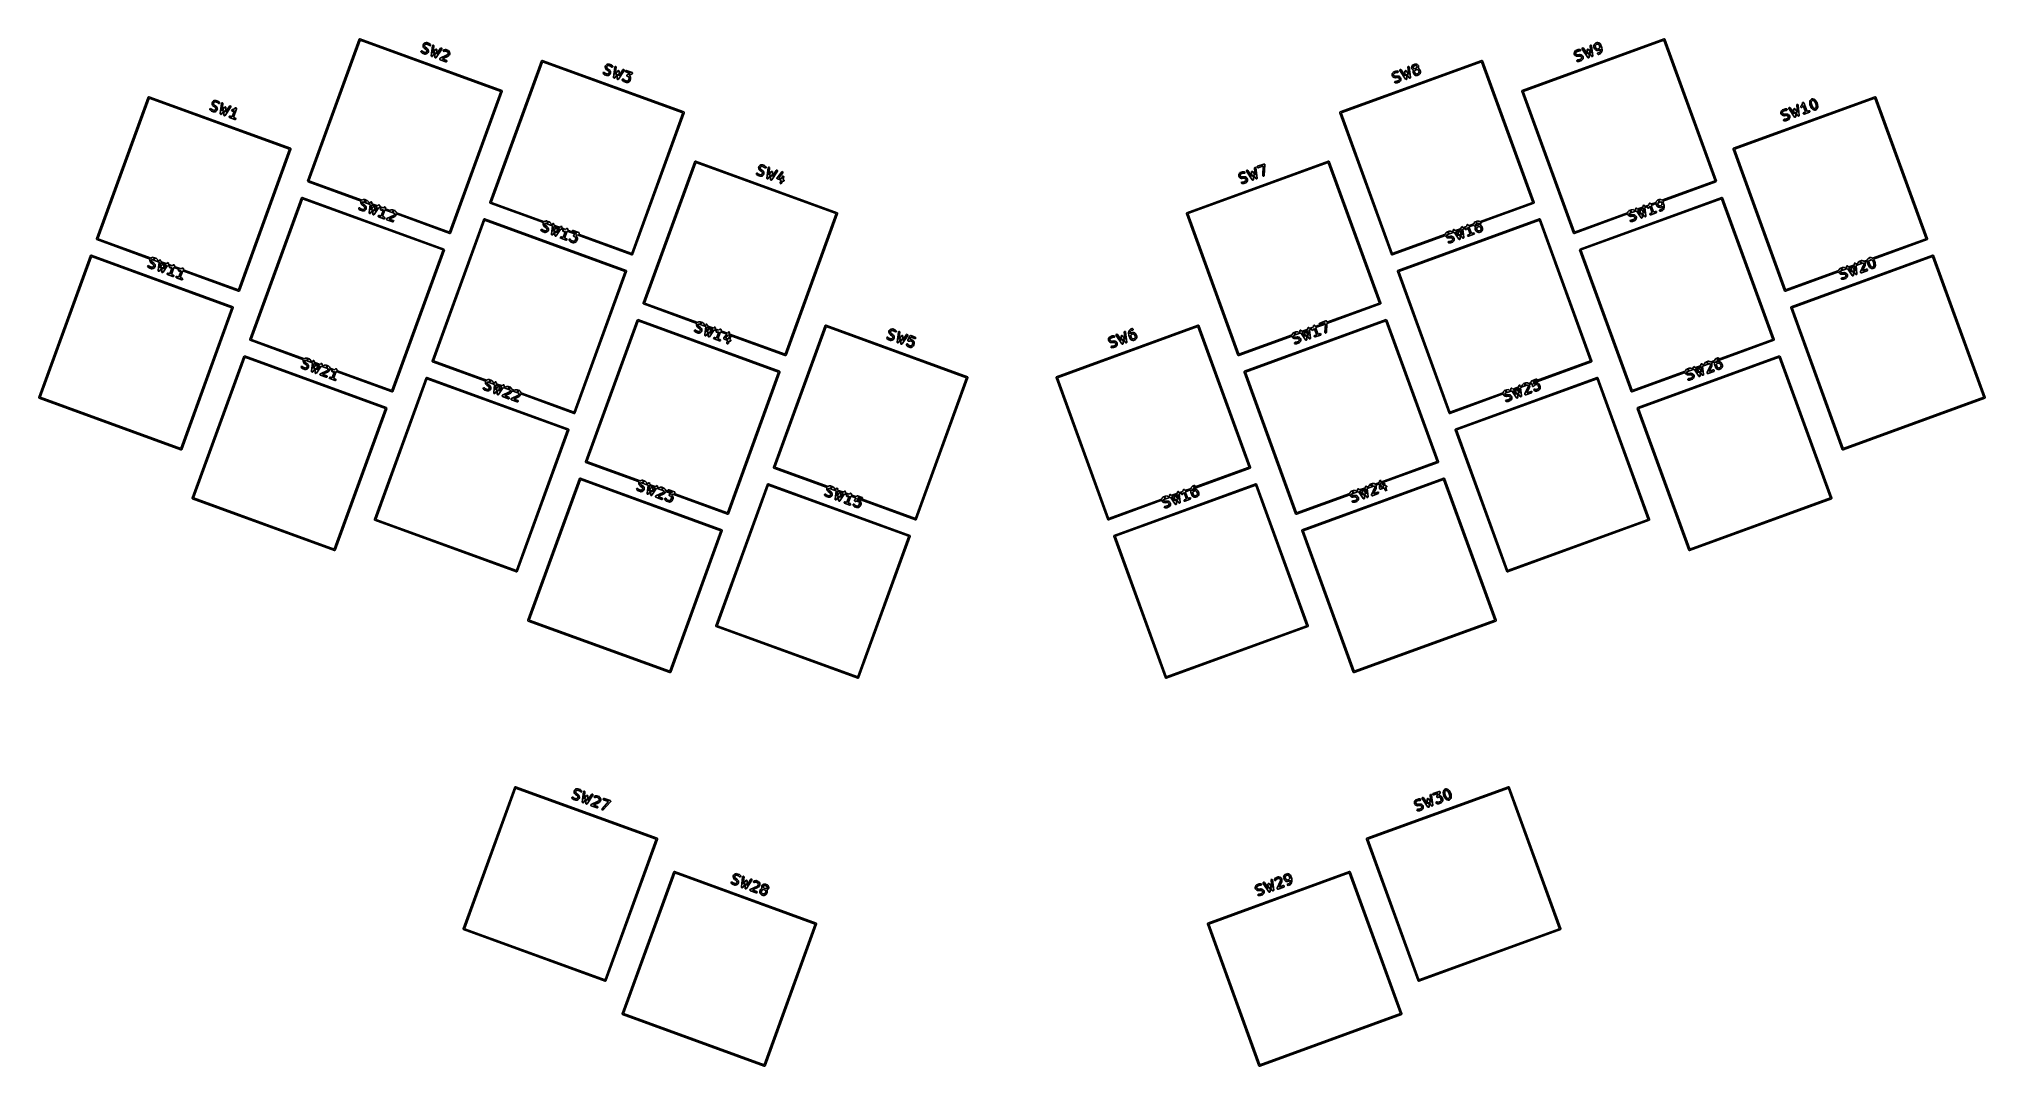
# Model space of a CAD drawing. Extents: x 1.8 to 9.52, y -5.92 to -1.84.
import ezdxf

# ---------------------------------------------------------------- set-up
doc = ezdxf.new("R2010")
doc.units = 0
doc.header["$MEASUREMENT"] = 0
doc.layers.add('BLACK', color=7, linetype='CONTINUOUS')

msp = doc.modelspace()

# ---------------------------------------------------------------- linework, layer by layer
at = {"layer": 'BLACK', "linetype": 'CONTINUOUS'}
for p, q in [((2.86304, -2.40465), (3.06771, -1.84232)), ((3.07134, -1.84615), (2.86828, -2.40405)), ((3.06771, -1.84232), (3.06893, -1.84098)), ((3.06893, -1.84098), (3.07074, -1.84091)), ((3.06893, -1.84098), (3.06893, -1.84098)), ((3.07074, -1.84091), (3.63307, -2.04558)), ((3.62924, -2.04921), (3.07134, -1.84615)), ((7.68389, -2.04558), (8.24623, -1.84091)), ((8.24562, -1.84615), (7.68773, -2.04921)), ((8.44868, -2.40405), (8.24562, -1.84615)), ((8.24623, -1.84091), (8.24803, -1.84098)), ((8.24803, -1.84098), (8.24926, -1.84232)), ((8.24926, -1.84232), (8.45393, -2.40465)), ((3.31211, -1.89063), (3.31307, -1.88886)), ((3.31252, -1.89261), (3.31211, -1.89063)), ((3.3132, -1.89338), (3.31252, -1.89261)), ((3.31307, -1.88886), (3.31495, -1.88812)), ((3.31784, -1.89707), (3.3132, -1.89338)), ((3.31495, -1.88812), (3.31687, -1.88875)), ((3.31687, -1.88875), (3.32114, -1.89214)), ((3.3179, -1.89709), (3.31784, -1.89707)), ((3.31867, -1.89753), (3.3179, -1.89709)), ((3.32748, -1.90073), (3.31867, -1.89753)), ((3.32108, -1.86674), (3.32114, -1.86572)), ((3.32156, -1.87091), (3.32108, -1.86674)), ((3.32114, -1.86572), (3.32124, -1.86557)), ((3.32114, -1.89214), (3.32884, -1.89495)), ((3.32124, -1.86539), (3.32252, -1.86187)), ((3.32124, -1.86557), (3.32124, -1.86539)), ((3.32159, -1.87096), (3.32156, -1.87091)), ((3.32181, -1.87182), (3.32159, -1.87096)), ((3.32293, -1.87422), (3.32181, -1.87182)), ((3.32252, -1.86187), (3.32303, -1.86098)), ((3.32298, -1.87426), (3.32293, -1.87422)), ((3.32347, -1.875), (3.32298, -1.87426)), ((3.32303, -1.86098), (3.32318, -1.86089)), ((3.32318, -1.86089), (3.32326, -1.86074)), ((3.32326, -1.86074), (3.32631, -1.85785)), ((3.32635, -1.87804), (3.32347, -1.875)), ((3.32631, -1.85785), (3.32704, -1.85737)), ((3.32647, -1.87811), (3.32635, -1.87804)), ((3.32684, -1.87846), (3.32647, -1.87811)), ((3.33298, -1.88261), (3.32684, -1.87846)), ((3.32783, -1.86454), (3.32702, -1.86676)), ((3.32702, -1.86676), (3.32737, -1.86975)), ((3.32704, -1.85737), (3.32709, -1.85732)), ((3.32709, -1.85732), (3.32949, -1.8562)), ((3.32737, -1.86975), (3.32808, -1.87129)), ((3.32765, -1.90073), (3.32748, -1.90073)), ((3.3278, -1.90083), (3.32765, -1.90073)), ((3.32882, -1.90089), (3.3278, -1.90083)), ((3.33002, -1.86247), (3.32783, -1.86454)), ((3.32808, -1.87129), (3.33041, -1.87375)), ((3.33299, -1.90041), (3.32882, -1.90089)), ((3.32884, -1.89495), (3.33184, -1.8946)), ((3.32949, -1.8562), (3.33034, -1.85597)), ((3.33155, -1.86176), (3.33002, -1.86247)), ((3.33034, -1.85597), (3.3304, -1.85594)), ((3.3304, -1.85594), (3.33457, -1.85546)), ((3.33041, -1.87375), (3.33655, -1.87789)), ((3.33455, -1.86141), (3.33155, -1.86176)), ((3.33184, -1.8946), (3.33337, -1.89389)), ((3.33531, -1.88507), (3.33298, -1.88261)), ((3.33305, -1.90038), (3.33299, -1.90041)), ((3.3339, -1.90016), (3.33305, -1.90038)), ((3.33337, -1.89389), (3.33556, -1.89181)), ((3.3363, -1.89903), (3.3339, -1.90016)), ((3.34225, -1.86421), (3.33455, -1.86141)), ((3.33457, -1.85546), (3.33559, -1.85553)), ((3.33602, -1.8866), (3.33531, -1.88507)), ((3.33556, -1.89181), (3.33637, -1.8896)), ((3.33559, -1.85553), (3.33574, -1.85562)), ((3.33574, -1.85562), (3.33591, -1.85562)), ((3.33591, -1.85562), (3.34472, -1.85883)), ((3.33637, -1.8896), (3.33602, -1.8866)), ((3.33635, -1.89899), (3.3363, -1.89903)), ((3.33708, -1.8985), (3.33635, -1.89899)), ((3.33655, -1.87789), (3.33692, -1.87825)), ((3.33692, -1.87825), (3.33704, -1.87831)), ((3.33704, -1.87831), (3.33992, -1.88136)), ((3.34013, -1.89562), (3.33708, -1.8985)), ((3.33992, -1.88136), (3.34041, -1.88209)), ((3.34021, -1.89546), (3.34013, -1.89562)), ((3.34036, -1.89537), (3.34021, -1.89546)), ((3.34087, -1.89449), (3.34036, -1.89537)), ((3.34041, -1.88209), (3.34046, -1.88214)), ((3.34046, -1.88214), (3.34158, -1.88454)), ((3.34215, -1.89096), (3.34087, -1.89449)), ((3.34158, -1.88454), (3.34181, -1.88539)), ((3.34181, -1.88539), (3.34183, -1.88545)), ((3.34183, -1.88545), (3.34231, -1.88962)), ((3.34225, -1.89064), (3.34215, -1.89079)), ((3.34215, -1.89079), (3.34215, -1.89096)), ((3.34652, -1.8676), (3.34225, -1.86421)), ((3.34231, -1.88962), (3.34225, -1.89064)), ((3.34472, -1.85883), (3.34549, -1.85927)), ((3.34549, -1.85927), (3.34555, -1.85929)), ((3.34555, -1.85929), (3.35019, -1.86298)), ((3.34844, -1.86824), (3.34652, -1.8676)), ((3.35032, -1.8675), (3.34844, -1.86824)), ((3.35019, -1.86298), (3.35087, -1.86374)), ((3.35128, -1.86572), (3.35032, -1.8675)), ((3.35087, -1.86374), (3.35128, -1.86572)), ((3.35373, -1.90848), (3.35381, -1.90818)), ((3.35404, -1.90914), (3.35373, -1.90848)), ((3.35374, -1.90788), (3.3584, -1.86768)), ((3.35381, -1.90818), (3.35374, -1.90788)), ((3.35421, -1.90984), (3.35404, -1.90914)), ((3.35446, -1.91003), (3.35421, -1.90984)), ((3.35459, -1.91031), (3.35446, -1.91003)), ((3.35525, -1.91061), (3.35459, -1.91031)), ((3.35583, -1.91105), (3.35525, -1.91061)), ((3.35614, -1.91103), (3.35583, -1.91105)), ((3.35642, -1.91116), (3.35614, -1.91103)), ((3.35712, -1.91097), (3.35642, -1.91116)), ((3.35785, -1.91093), (3.35712, -1.91097)), ((3.35807, -1.91072), (3.35785, -1.91093)), ((3.35837, -1.91063), (3.35807, -1.91072)), ((3.35909, -1.90991), (3.35837, -1.91063)), ((3.3584, -1.86768), (3.35869, -1.86669)), ((3.35869, -1.86669), (3.36016, -1.86531)), ((3.36942, -1.89513), (3.35909, -1.90991)), ((3.36016, -1.86531), (3.36217, -1.86519)), ((3.36426, -1.86836), (3.36095, -1.89693)), ((3.36095, -1.89693), (3.37092, -1.88267)), ((3.36217, -1.86519), (3.3638, -1.86639)), ((3.3638, -1.86639), (3.36426, -1.86836)), ((3.36783, -1.91309), (3.36942, -1.89513)), ((3.36791, -1.91339), (3.36783, -1.91309)), ((3.36783, -1.91369), (3.36791, -1.91339)), ((3.36816, -1.91434), (3.36783, -1.91369)), ((3.36835, -1.91504), (3.36816, -1.91434)), ((3.3686, -1.91522), (3.36835, -1.91504)), ((3.36874, -1.91549), (3.3686, -1.91522)), ((3.3694, -1.91578), (3.36874, -1.91549)), ((3.37, -1.9162), (3.3694, -1.91578)), ((3.37031, -1.91617), (3.37, -1.9162)), ((3.37059, -1.9163), (3.37031, -1.91617)), ((3.37129, -1.91609), (3.37059, -1.9163)), ((3.37092, -1.88267), (3.37164, -1.88194)), ((3.37201, -1.91603), (3.37129, -1.91609)), ((3.37164, -1.88194), (3.3719, -1.88187)), ((3.3719, -1.88187), (3.37209, -1.88168)), ((3.37223, -1.91581), (3.37201, -1.91603)), ((3.37209, -1.88168), (3.37285, -1.88161)), ((3.37253, -1.91572), (3.37223, -1.91581)), ((3.37323, -1.91497), (3.37253, -1.91572)), ((3.37285, -1.88161), (3.37359, -1.88142)), ((3.39551, -1.88118), (3.37323, -1.91497)), ((3.37359, -1.88142), (3.37384, -1.88153)), ((3.37384, -1.88153), (3.37411, -1.88151)), ((3.37411, -1.88151), (3.37473, -1.88194)), ((3.37473, -1.88194), (3.37542, -1.88227)), ((3.37474, -1.90195), (3.39058, -1.87793)), ((3.37628, -1.88462), (3.37474, -1.90195)), ((3.37542, -1.88227), (3.37554, -1.88251)), ((3.37554, -1.88251), (3.37576, -1.88267)), ((3.37576, -1.88267), (3.37596, -1.8834)), ((3.37596, -1.8834), (3.37628, -1.8841)), ((3.37628, -1.8841), (3.37621, -1.88436)), ((3.37621, -1.88436), (3.37628, -1.88462)), ((3.38724, -1.92091), (3.38739, -1.92004)), ((3.38731, -1.92103), (3.38724, -1.92091)), ((3.38729, -1.92116), (3.38731, -1.92103)), ((3.3878, -1.92189), (3.38729, -1.92116)), ((3.38739, -1.92004), (3.38747, -1.91915)), ((3.38747, -1.91915), (3.38756, -1.91906)), ((3.38756, -1.91906), (3.38759, -1.91892)), ((3.38759, -1.91892), (3.38827, -1.91835)), ((3.38825, -1.92266), (3.3878, -1.92189)), ((3.38841, -1.92275), (3.38825, -1.92266)), ((3.38827, -1.91835), (3.3889, -1.91772)), ((3.38845, -1.92282), (3.38841, -1.92275)), ((3.38858, -1.92285), (3.38845, -1.92282)), ((3.38914, -1.92318), (3.38858, -1.92285)), ((3.3889, -1.91772), (3.4171, -1.90457)), ((3.41204, -1.93151), (3.38914, -1.92318)), ((3.39058, -1.87793), (3.39128, -1.87719)), ((3.39128, -1.87719), (3.39322, -1.87661)), ((3.39322, -1.87661), (3.39507, -1.87741)), ((3.39507, -1.87741), (3.39597, -1.87922)), ((3.39597, -1.87922), (3.39551, -1.88118)), ((3.42023, -1.90963), (3.39785, -1.92006)), ((3.39785, -1.92006), (3.41406, -1.92596)), ((3.40124, -1.88833), (3.40141, -1.88632)), ((3.4024, -1.88999), (3.40124, -1.88833)), ((3.40141, -1.88632), (3.40284, -1.88489)), ((3.40435, -1.89051), (3.4024, -1.88999)), ((3.40284, -1.88489), (3.40525, -1.88377)), ((3.40534, -1.89025), (3.40435, -1.89051)), ((3.40525, -1.88377), (3.4061, -1.88354)), ((3.40731, -1.88933), (3.40534, -1.89025)), ((3.4061, -1.88354), (3.40616, -1.88352)), ((3.40616, -1.88352), (3.41032, -1.88304)), ((3.4103, -1.88898), (3.40731, -1.88933)), ((3.4178, -1.89171), (3.4103, -1.88898)), ((3.41032, -1.88304), (3.41134, -1.8831)), ((3.41134, -1.8831), (3.41149, -1.8832)), ((3.41149, -1.8832), (3.41167, -1.8832)), ((3.41167, -1.8832), (3.42048, -1.8864)), ((3.41406, -1.92596), (3.41495, -1.92647)), ((3.4156, -1.93021), (3.41406, -1.93151)), ((3.41495, -1.92647), (3.41596, -1.92822)), ((3.41596, -1.92822), (3.4156, -1.93021)), ((3.4171, -1.90457), (3.42006, -1.90085)), ((3.41987, -1.8939), (3.4178, -1.89171)), ((3.42059, -1.89544), (3.41987, -1.8939)), ((3.42006, -1.90085), (3.42094, -1.89843)), ((3.42035, -1.90951), (3.42023, -1.90963)), ((3.42053, -1.90947), (3.42035, -1.90951)), ((3.42048, -1.8864), (3.42136, -1.88691)), ((3.42129, -1.90879), (3.42053, -1.90947)), ((3.42094, -1.89843), (3.42059, -1.89544)), ((3.42498, -1.90415), (3.42129, -1.90879)), ((3.42136, -1.88691), (3.42145, -1.88707)), ((3.42145, -1.88707), (3.42161, -1.88715)), ((3.42161, -1.88715), (3.42449, -1.89019)), ((3.42449, -1.89019), (3.42498, -1.89093)), ((3.42498, -1.89093), (3.42502, -1.89097)), ((3.425, -1.90409), (3.42498, -1.90415)), ((3.42544, -1.90332), (3.425, -1.90409)), ((3.42502, -1.89097), (3.42615, -1.89337)), ((3.42672, -1.8998), (3.42544, -1.90332)), ((3.42615, -1.89337), (3.42637, -1.89423)), ((3.42637, -1.89423), (3.4264, -1.89429)), ((3.4264, -1.89429), (3.42688, -1.89845)), ((3.42682, -1.89947), (3.42672, -1.89962)), ((3.42672, -1.89962), (3.42672, -1.8998)), ((3.42688, -1.89845), (3.42682, -1.89947)), ((3.58619, -2.4898), (3.79086, -1.92746)), ((3.79086, -1.92746), (3.79208, -1.92613)), ((3.79208, -1.92613), (3.79389, -1.92605)), ((3.79208, -1.92613), (3.79208, -1.92613)), ((3.79389, -1.92605), (4.35623, -2.13072)), ((6.96074, -2.13072), (7.52308, -1.92605)), ((7.52308, -1.92605), (7.52488, -1.92613)), ((7.52488, -1.92613), (7.5261, -1.92746)), ((7.5261, -1.92746), (7.73078, -2.4898)), ((7.89006, -1.89879), (7.89012, -1.89862)), ((7.89024, -1.8998), (7.89006, -1.89879)), ((7.89008, -1.89845), (7.89056, -1.89429)), ((7.89012, -1.89862), (7.89008, -1.89845)), ((7.89152, -1.90332), (7.89024, -1.8998)), ((7.89056, -1.89429), (7.89081, -1.89344)), ((7.89081, -1.89344), (7.89082, -1.89337)), ((7.89082, -1.89337), (7.89194, -1.89097)), ((7.89164, -1.90346), (7.89152, -1.90332)), ((7.89166, -1.90363), (7.89164, -1.90346)), ((7.89227, -1.90446), (7.89166, -1.90363)), ((7.89194, -1.89097), (7.89245, -1.89025)), ((7.89531, -1.90734), (7.89227, -1.90446)), ((7.89245, -1.89025), (7.89247, -1.89019)), ((7.89247, -1.89019), (7.89535, -1.88715)), ((7.89537, -1.90736), (7.89531, -1.90734)), ((7.89535, -1.88715), (7.89618, -1.88653)), ((7.8961, -1.90787), (7.89537, -1.90736)), ((7.89637, -1.89544), (7.89603, -1.89843)), ((7.89603, -1.89843), (7.89684, -1.90065)), ((7.8985, -1.90899), (7.8961, -1.90787)), ((7.89618, -1.88653), (7.89635, -1.88651)), ((7.89635, -1.88651), (7.89649, -1.8864)), ((7.89709, -1.8939), (7.89637, -1.89544)), ((7.89649, -1.8864), (7.9053, -1.8832)), ((7.89684, -1.90065), (7.89903, -1.90272)), ((7.89916, -1.89171), (7.89709, -1.8939)), ((7.89856, -1.909), (7.8985, -1.90899)), ((7.89941, -1.90925), (7.89856, -1.909)), ((7.89903, -1.90272), (7.90056, -1.90343)), ((7.90687, -1.88891), (7.89916, -1.89171)), ((7.90357, -1.90973), (7.89941, -1.90925)), ((7.90036, -1.92654), (7.90132, -1.92477)), ((7.90076, -1.92852), (7.90036, -1.92654)), ((7.90056, -1.90343), (7.90393, -1.90382)), ((7.90234, -1.92978), (7.90076, -1.92852)), ((7.90132, -1.92477), (7.9032, -1.92402)), ((7.90336, -1.92993), (7.90234, -1.92978)), ((7.9032, -1.92402), (7.90864, -1.92387)), ((7.90928, -1.92976), (7.90336, -1.92993)), ((7.90371, -1.90969), (7.90357, -1.90973)), ((7.90422, -1.90973), (7.90371, -1.90969)), ((7.90393, -1.90382), (7.91129, -1.90305)), ((7.91158, -1.90896), (7.90422, -1.90973)), ((7.9053, -1.8832), (7.90617, -1.88304)), ((7.90617, -1.88304), (7.90623, -1.88302)), ((7.90623, -1.88302), (7.91215, -1.88286)), ((7.91231, -1.88876), (7.90687, -1.88891)), ((7.90864, -1.92387), (7.91635, -1.92107)), ((7.90934, -1.92974), (7.90928, -1.92976)), ((7.91021, -1.92959), (7.90934, -1.92974)), ((7.91902, -1.92638), (7.91021, -1.92959)), ((7.91129, -1.90305), (7.9118, -1.90309)), ((7.91495, -1.90935), (7.91158, -1.90896)), ((7.9118, -1.90309), (7.91194, -1.90306)), ((7.91194, -1.90306), (7.9161, -1.90354)), ((7.91215, -1.88286), (7.91317, -1.88301)), ((7.91419, -1.88802), (7.91231, -1.88876)), ((7.91317, -1.88301), (7.91475, -1.88426)), ((7.91515, -1.88624), (7.91419, -1.88802)), ((7.91475, -1.88426), (7.91515, -1.88624)), ((7.91648, -1.91006), (7.91495, -1.90935)), ((7.9161, -1.90354), (7.91695, -1.90379)), ((7.91635, -1.92107), (7.91842, -1.91888)), ((7.91867, -1.91214), (7.91648, -1.91006)), ((7.91695, -1.90379), (7.91701, -1.90379)), ((7.91701, -1.90379), (7.91941, -1.90491)), ((7.91842, -1.91888), (7.91914, -1.91735)), ((7.91948, -1.91435), (7.91867, -1.91214)), ((7.91916, -1.92627), (7.91902, -1.92638)), ((7.91914, -1.91735), (7.91948, -1.91435)), ((7.91933, -1.92625), (7.91916, -1.92627)), ((7.92016, -1.92564), (7.91933, -1.92625)), ((7.91941, -1.90491), (7.92014, -1.90542)), ((7.92014, -1.90542), (7.9202, -1.90545)), ((7.92304, -1.92259), (7.92016, -1.92564)), ((7.9202, -1.90545), (7.92324, -1.90833)), ((7.92105, -1.88024), (7.92128, -1.87824)), ((7.92146, -1.88118), (7.92105, -1.88024)), ((7.92128, -1.87824), (7.92275, -1.87685)), ((7.94373, -1.91497), (7.92146, -1.88118)), ((7.92275, -1.87685), (7.92477, -1.87673)), ((7.92306, -1.92253), (7.92304, -1.92259)), ((7.92357, -1.92181), (7.92306, -1.92253)), ((7.92324, -1.90833), (7.92385, -1.90915)), ((7.92469, -1.91941), (7.92357, -1.92181)), ((7.92385, -1.90915), (7.92387, -1.90933)), ((7.92387, -1.90933), (7.92399, -1.90946)), ((7.92399, -1.90946), (7.92527, -1.91299)), ((7.9247, -1.91934), (7.92469, -1.91941)), ((7.92495, -1.9185), (7.9247, -1.91934)), ((7.92477, -1.87673), (7.92639, -1.87793)), ((7.92543, -1.91433), (7.92495, -1.9185)), ((7.92527, -1.91299), (7.92545, -1.914)), ((7.92545, -1.914), (7.92539, -1.91416)), ((7.92539, -1.91416), (7.92543, -1.91433)), ((7.92639, -1.87793), (7.94222, -1.90195)), ((7.94069, -1.88462), (7.94077, -1.8836)), ((7.94222, -1.90195), (7.94069, -1.88462)), ((7.94077, -1.8836), (7.94093, -1.88337)), ((7.94093, -1.88337), (7.94095, -1.88311)), ((7.94095, -1.88311), (7.94149, -1.88257)), ((7.94149, -1.88257), (7.94193, -1.88194)), ((7.94193, -1.88194), (7.94219, -1.88187)), ((7.94219, -1.88187), (7.94238, -1.88168)), ((7.94238, -1.88168), (7.94314, -1.88161)), ((7.94314, -1.88161), (7.94388, -1.88142)), ((7.94398, -1.91516), (7.94373, -1.91497)), ((7.94388, -1.88142), (7.94413, -1.88153)), ((7.94411, -1.91544), (7.94398, -1.91516)), ((7.94477, -1.91574), (7.94411, -1.91544)), ((7.94413, -1.88153), (7.94439, -1.88151)), ((7.94439, -1.88151), (7.94502, -1.88194)), ((7.94535, -1.91618), (7.94477, -1.91574)), ((7.94502, -1.88194), (7.94571, -1.88227)), ((7.94566, -1.91616), (7.94535, -1.91618)), ((7.94594, -1.91629), (7.94566, -1.91616)), ((7.94571, -1.88227), (7.94583, -1.88251)), ((7.94583, -1.88251), (7.94605, -1.88267)), ((7.94665, -1.9161), (7.94594, -1.91629)), ((7.94605, -1.88267), (7.95601, -1.89693)), ((7.94737, -1.91606), (7.94665, -1.9161)), ((7.9476, -1.91584), (7.94737, -1.91606)), ((7.95787, -1.90991), (7.94755, -1.89513)), ((7.94755, -1.89513), (7.94914, -1.91309)), ((7.9479, -1.91576), (7.9476, -1.91584)), ((7.94831, -1.91517), (7.9479, -1.91576)), ((7.94884, -1.91467), (7.94831, -1.91517)), ((7.94887, -1.91436), (7.94884, -1.91467)), ((7.94905, -1.91411), (7.94887, -1.91436)), ((7.94914, -1.91309), (7.94905, -1.91411)), ((7.9527, -1.86836), (7.95276, -1.86733)), ((7.95601, -1.89693), (7.9527, -1.86836)), ((7.95276, -1.86733), (7.95387, -1.86565)), ((7.95387, -1.86565), (7.95581, -1.86507)), ((7.95581, -1.86507), (7.95766, -1.86587)), ((7.95766, -1.86587), (7.95857, -1.86768)), ((7.95812, -1.91009), (7.95787, -1.90991)), ((7.95826, -1.91036), (7.95812, -1.91009)), ((7.95893, -1.91065), (7.95826, -1.91036)), ((7.95857, -1.86768), (7.96323, -1.90788)), ((7.95952, -1.91107), (7.95893, -1.91065)), ((7.95983, -1.91104), (7.95952, -1.91107)), ((7.96012, -1.91117), (7.95983, -1.91104)), ((7.96081, -1.91096), (7.96012, -1.91117)), ((7.96154, -1.9109), (7.96081, -1.91096)), ((7.96176, -1.91068), (7.96154, -1.9109)), ((7.96205, -1.91059), (7.96176, -1.91068)), ((7.96245, -1.90998), (7.96205, -1.91059)), ((7.96297, -1.90947), (7.96245, -1.90998)), ((7.96299, -1.90916), (7.96297, -1.90947)), ((7.96316, -1.9089), (7.96299, -1.90916)), ((7.96323, -1.90788), (7.96316, -1.9089)), ((7.96758, -1.87057), (7.96764, -1.87041)), ((7.96776, -1.87158), (7.96758, -1.87057)), ((7.9676, -1.87024), (7.96808, -1.86607)), ((7.96764, -1.87041), (7.9676, -1.87024)), ((7.97096, -1.88039), (7.96776, -1.87158)), ((7.96808, -1.86607), (7.96833, -1.86523)), ((7.96833, -1.86523), (7.96834, -1.86516)), ((7.96834, -1.86516), (7.96946, -1.86276)), ((7.96946, -1.86276), (7.96996, -1.86204)), ((7.96996, -1.86204), (7.96999, -1.86198)), ((7.96999, -1.86198), (7.97287, -1.85893)), ((7.97108, -1.88053), (7.97096, -1.88039)), ((7.9711, -1.8807), (7.97108, -1.88053)), ((7.97171, -1.88153), (7.9711, -1.8807)), ((7.97475, -1.88441), (7.97171, -1.88153)), ((7.97287, -1.85893), (7.97369, -1.85832)), ((7.97389, -1.86722), (7.97355, -1.87022)), ((7.97355, -1.87022), (7.97627, -1.87772)), ((7.97369, -1.85832), (7.97387, -1.8583)), ((7.97387, -1.8583), (7.974, -1.85819)), ((7.97461, -1.86569), (7.97389, -1.86722)), ((7.974, -1.85819), (7.98105, -1.85562)), ((7.97668, -1.8635), (7.97461, -1.86569)), ((7.97481, -1.88443), (7.97475, -1.88441)), ((7.97553, -1.88494), (7.97481, -1.88443)), ((7.97794, -1.88606), (7.97553, -1.88494)), ((7.97627, -1.87772), (7.97846, -1.87979)), ((7.98242, -1.86141), (7.97668, -1.8635)), ((7.978, -1.88607), (7.97794, -1.88606)), ((7.97885, -1.88632), (7.978, -1.88607)), ((7.97846, -1.87979), (7.98, -1.88051)), ((7.98301, -1.8868), (7.97885, -1.88632)), ((7.98, -1.88051), (7.98299, -1.88085)), ((7.98105, -1.85562), (7.98206, -1.85545)), ((7.98205, -1.89975), (7.9824, -1.89776)), ((7.98306, -1.9015), (7.98205, -1.89975)), ((7.98206, -1.85545), (7.98223, -1.85551)), ((7.98223, -1.85551), (7.9824, -1.85546)), ((7.9824, -1.85546), (7.98656, -1.85594)), ((7.9824, -1.89776), (7.98395, -1.89647)), ((7.98541, -1.86176), (7.98242, -1.86141)), ((7.98299, -1.88085), (7.98873, -1.87876)), ((7.98318, -1.88676), (7.98301, -1.8868)), ((7.98496, -1.90219), (7.98306, -1.9015)), ((7.98335, -1.88682), (7.98318, -1.88676)), ((7.98436, -1.88664), (7.98335, -1.88682)), ((7.98395, -1.89647), (7.99034, -1.89414)), ((7.99141, -1.88407), (7.98436, -1.88664)), ((7.98597, -1.90202), (7.98496, -1.90219)), ((7.98695, -1.86247), (7.98541, -1.86176)), ((7.99301, -1.89945), (7.98597, -1.90202)), ((7.98656, -1.85594), (7.98741, -1.8562)), ((7.98914, -1.86454), (7.98695, -1.86247)), ((7.98741, -1.8562), (7.98747, -1.8562)), ((7.98747, -1.8562), (7.98988, -1.85732)), ((7.98873, -1.87876), (7.99081, -1.87657)), ((7.99187, -1.87204), (7.98914, -1.86454)), ((7.98988, -1.85732), (7.9906, -1.85783)), ((7.99034, -1.89414), (7.99241, -1.89195)), ((7.9906, -1.85783), (7.99066, -1.85785)), ((7.99066, -1.85785), (7.9937, -1.86074)), ((7.99081, -1.87657), (7.99152, -1.87504)), ((7.99154, -1.88396), (7.99141, -1.88407)), ((7.99152, -1.87504), (7.99187, -1.87204)), ((7.99172, -1.88394), (7.99154, -1.88396)), ((7.99254, -1.88333), (7.99172, -1.88394)), ((7.99241, -1.89195), (7.99321, -1.89025)), ((7.9943, -1.88147), (7.99254, -1.88333)), ((7.99315, -1.89934), (7.99301, -1.89945)), ((7.99332, -1.89932), (7.99315, -1.89934)), ((7.99321, -1.89025), (7.99462, -1.88446)), ((7.99415, -1.89871), (7.99332, -1.89932)), ((7.9937, -1.86074), (7.99431, -1.86156)), ((7.99703, -1.89566), (7.99415, -1.89871)), ((7.99462, -1.88446), (7.9943, -1.88147)), ((7.99431, -1.86156), (7.99433, -1.86173)), ((7.99433, -1.86173), (7.99445, -1.86187)), ((7.99445, -1.86187), (7.99958, -1.87596)), ((7.99705, -1.8956), (7.99703, -1.89566)), ((7.99756, -1.89488), (7.99705, -1.8956)), ((7.99868, -1.89248), (7.99756, -1.89488)), ((7.99869, -1.89234), (7.99868, -1.89248)), ((7.99887, -1.89193), (7.99869, -1.89234)), ((8.00047, -1.88536), (7.99887, -1.89193)), ((7.99958, -1.87596), (7.99968, -1.87654)), ((7.99968, -1.87654), (7.99974, -1.87667)), ((7.99974, -1.87667), (8.00054, -1.88435)), ((8.00054, -1.88435), (8.00047, -1.88534)), ((8.00047, -1.88534), (8.00047, -1.88536)), ((3.41406, -1.93151), (3.41204, -1.93151)), ((3.79449, -1.9313), (3.59144, -2.48919)), ((4.35239, -2.13435), (3.79449, -1.9313)), ((4.03526, -1.97578), (4.03623, -1.974)), ((4.03567, -1.97776), (4.03526, -1.97578)), ((4.03635, -1.97852), (4.03567, -1.97776)), ((4.03623, -1.974), (4.0381, -1.97326)), ((4.04099, -1.98221), (4.03635, -1.97852)), ((4.0381, -1.97326), (4.04002, -1.9739)), ((4.04002, -1.9739), (4.04429, -1.97729)), ((4.04105, -1.98223), (4.04099, -1.98221)), ((4.04182, -1.98267), (4.04105, -1.98223)), ((4.05063, -1.98588), (4.04182, -1.98267)), ((4.04423, -1.95189), (4.04429, -1.95086)), ((4.04471, -1.95605), (4.04423, -1.95189)), ((4.04429, -1.95086), (4.04439, -1.95071)), ((4.04429, -1.97729), (4.05199, -1.98009)), ((4.04439, -1.95054), (4.04567, -1.94701)), ((4.04439, -1.95071), (4.04439, -1.95054)), ((4.04474, -1.95611), (4.04471, -1.95605)), ((4.04497, -1.95696), (4.04474, -1.95611)), ((4.04609, -1.95936), (4.04497, -1.95696)), ((4.04567, -1.94701), (4.04618, -1.94613)), ((4.04613, -1.95941), (4.04609, -1.95936)), ((4.04662, -1.96015), (4.04613, -1.95941)), ((4.04618, -1.94613), (4.04634, -1.94604)), ((4.04634, -1.94604), (4.04641, -1.94588)), ((4.04641, -1.94588), (4.04946, -1.943)), ((4.0495, -1.96319), (4.04662, -1.96015)), ((4.04946, -1.943), (4.0502, -1.94251)), ((4.04962, -1.96325), (4.0495, -1.96319)), ((4.04999, -1.96361), (4.04962, -1.96325)), ((4.05613, -1.96775), (4.04999, -1.96361)), ((4.05098, -1.94969), (4.05018, -1.9519)), ((4.05018, -1.9519), (4.05052, -1.9549)), ((4.0502, -1.94251), (4.05024, -1.94247)), ((4.05024, -1.94247), (4.05264, -1.94135)), ((4.05052, -1.9549), (4.05124, -1.95643)), ((4.0508, -1.98588), (4.05063, -1.98588)), ((4.05095, -1.98597), (4.0508, -1.98588)), ((4.05198, -1.98604), (4.05095, -1.98597)), ((4.05317, -1.94762), (4.05098, -1.94969)), ((4.05124, -1.95643), (4.05357, -1.95889)), ((4.05614, -1.98556), (4.05198, -1.98604)), ((4.05199, -1.98009), (4.05499, -1.97974)), ((4.05264, -1.94135), (4.0535, -1.94112)), ((4.05471, -1.9469), (4.05317, -1.94762)), ((4.0535, -1.94112), (4.05355, -1.94109)), ((4.05355, -1.94109), (4.05772, -1.94061)), ((4.05357, -1.95889), (4.0597, -1.96304)), ((4.0577, -1.94656), (4.05471, -1.9469)), ((4.05499, -1.97974), (4.05652, -1.97903)), ((4.05846, -1.97021), (4.05613, -1.96775)), ((4.0562, -1.98553), (4.05614, -1.98556)), ((4.05705, -1.9853), (4.0562, -1.98553)), ((4.05652, -1.97903), (4.05871, -1.97696)), ((4.05945, -1.98418), (4.05705, -1.9853)), ((4.0654, -1.94936), (4.0577, -1.94656)), ((4.05772, -1.94061), (4.05874, -1.94067)), ((4.05917, -1.97175), (4.05846, -1.97021)), ((4.05871, -1.97696), (4.05952, -1.97474)), ((4.05874, -1.94067), (4.05889, -1.94077)), ((4.05889, -1.94077), (4.05907, -1.94077)), ((4.05907, -1.94077), (4.06787, -1.94397)), ((4.05952, -1.97474), (4.05917, -1.97175)), ((4.0595, -1.98413), (4.05945, -1.98418)), ((4.06024, -1.98365), (4.0595, -1.98413)), ((4.0597, -1.96304), (4.06007, -1.96339)), ((4.06007, -1.96339), (4.06019, -1.96346)), ((4.06019, -1.96346), (4.06308, -1.9665)), ((4.06328, -1.98077), (4.06024, -1.98365)), ((4.06308, -1.9665), (4.06356, -1.96724)), ((4.06336, -1.98061), (4.06328, -1.98077)), ((4.06351, -1.98052), (4.06336, -1.98061)), ((4.06402, -1.97963), (4.06351, -1.98052)), ((4.06356, -1.96724), (4.06361, -1.96728)), ((4.06361, -1.96728), (4.06473, -1.96969)), ((4.06531, -1.97611), (4.06402, -1.97963)), ((4.06473, -1.96969), (4.06496, -1.97054)), ((4.06496, -1.97054), (4.06499, -1.9706)), ((4.06499, -1.9706), (4.06547, -1.97476)), ((4.0654, -1.97578), (4.06531, -1.97593)), ((4.06531, -1.97593), (4.06531, -1.97611)), ((4.06967, -1.95275), (4.0654, -1.94936)), ((4.06547, -1.97476), (4.0654, -1.97578)), ((4.06787, -1.94397), (4.06864, -1.94442)), ((4.06864, -1.94442), (4.0687, -1.94444)), ((4.0687, -1.94444), (4.07334, -1.94812)), ((4.07159, -1.95339), (4.06967, -1.95275)), ((4.07347, -1.95264), (4.07159, -1.95339)), ((4.07334, -1.94812), (4.07402, -1.94889)), ((4.07443, -1.95087), (4.07347, -1.95264)), ((4.07402, -1.94889), (4.07443, -1.95087)), ((4.07688, -1.99362), (4.07696, -1.99332)), ((4.07719, -1.99428), (4.07688, -1.99362)), ((4.07689, -1.99302), (4.08155, -1.95282)), ((4.07696, -1.99332), (4.07689, -1.99302)), ((4.07736, -1.99499), (4.07719, -1.99428)), ((4.07761, -1.99517), (4.07736, -1.99499)), ((4.07774, -1.99545), (4.07761, -1.99517)), ((4.0784, -1.99576), (4.07774, -1.99545)), ((4.07898, -1.99619), (4.0784, -1.99576)), ((4.07929, -1.99617), (4.07898, -1.99619)), ((4.07957, -1.9963), (4.07929, -1.99617)), ((4.08027, -1.99612), (4.07957, -1.9963)), ((4.081, -1.99607), (4.08027, -1.99612)), ((4.08122, -1.99586), (4.081, -1.99607)), ((4.08152, -1.99578), (4.08122, -1.99586)), ((4.08225, -1.99505), (4.08152, -1.99578)), ((4.08155, -1.95282), (4.08184, -1.95184)), ((4.08184, -1.95184), (4.08331, -1.95045)), ((4.09257, -1.98027), (4.08225, -1.99505)), ((4.08331, -1.95045), (4.08533, -1.95033)), ((4.08741, -1.9535), (4.0841, -1.98208)), ((4.0841, -1.98208), (4.09407, -1.96781)), ((4.08533, -1.95033), (4.08695, -1.95154)), ((4.08695, -1.95154), (4.08741, -1.9535)), ((4.09098, -1.99823), (4.09257, -1.98027)), ((4.09106, -1.99853), (4.09098, -1.99823)), ((4.09099, -1.99883), (4.09106, -1.99853)), ((4.09131, -1.99948), (4.09099, -1.99883)), ((4.0915, -2.00018), (4.09131, -1.99948)), ((4.09175, -2.00036), (4.0915, -2.00018)), ((4.09189, -2.00064), (4.09175, -2.00036)), ((4.09256, -2.00093), (4.09189, -2.00064)), ((4.09315, -2.00134), (4.09256, -2.00093)), ((4.09346, -2.00132), (4.09315, -2.00134)), ((4.09374, -2.00144), (4.09346, -2.00132)), ((4.09444, -2.00123), (4.09374, -2.00144)), ((4.09407, -1.96781), (4.09479, -1.96708)), ((4.09516, -2.00117), (4.09444, -2.00123)), ((4.09479, -1.96708), (4.09505, -1.96701)), ((4.09505, -1.96701), (4.09525, -1.96682)), ((4.09538, -2.00095), (4.09516, -2.00117)), ((4.09525, -1.96682), (4.09601, -1.96676)), ((4.09568, -2.00086), (4.09538, -2.00095)), ((4.09638, -2.00012), (4.09568, -2.00086)), ((4.09601, -1.96676), (4.09674, -1.96656)), ((4.11866, -1.96633), (4.09638, -2.00012)), ((4.09674, -1.96656), (4.09699, -1.96667)), ((4.09699, -1.96667), (4.09726, -1.96665)), ((4.09726, -1.96665), (4.09788, -1.96709)), ((4.09788, -1.96709), (4.09858, -1.96741)), ((4.09789, -1.9871), (4.11373, -1.96308)), ((4.09943, -1.96976), (4.09789, -1.9871)), ((4.09858, -1.96741), (4.09869, -1.96766)), ((4.09869, -1.96766), (4.09891, -1.96781)), ((4.09891, -1.96781), (4.09911, -1.96855)), ((4.09911, -1.96855), (4.09943, -1.96924)), ((4.09943, -1.96924), (4.09936, -1.9695)), ((4.09936, -1.9695), (4.09943, -1.96976)), ((4.11164, -2.00228), (4.11216, -2.00033)), ((4.1119, -2.00327), (4.11164, -2.00228)), ((4.11302, -2.00567), (4.1119, -2.00327)), ((4.11216, -2.00033), (4.11382, -1.99917)), ((4.11307, -2.00572), (4.11302, -2.00567)), ((4.11356, -2.00645), (4.11307, -2.00572)), ((4.11644, -2.0095), (4.11356, -2.00645)), ((4.11373, -1.96308), (4.11443, -1.96233)), ((4.11382, -1.99917), (4.11583, -1.99935)), ((4.11443, -1.96233), (4.11637, -1.96175)), ((4.11583, -1.99935), (4.11726, -2.00077)), ((4.11637, -1.96175), (4.11822, -1.96256)), ((4.11726, -2.00077), (4.11817, -2.00274)), ((4.11817, -2.00274), (4.12025, -2.00493)), ((4.11822, -1.96256), (4.11913, -1.96436)), ((4.11913, -1.96436), (4.11866, -1.96633)), ((4.12025, -2.00493), (4.12951, -2.0083)), ((4.12385, -1.96906), (4.12421, -1.96707)), ((4.12486, -1.97081), (4.12385, -1.96906)), ((4.12421, -1.96707), (4.12575, -1.96577)), ((4.12575, -1.97132), (4.12486, -1.97081)), ((4.12575, -1.96577), (4.12777, -1.96577)), ((4.14254, -1.97743), (4.12575, -1.97132)), ((4.12777, -1.96577), (4.15067, -1.97411)), ((4.1293, -1.987), (4.12943, -1.98622)), ((4.12941, -1.98721), (4.1293, -1.987)), ((4.12941, -1.98744), (4.12941, -1.98721)), ((4.12991, -1.98806), (4.12941, -1.98744)), ((4.12943, -1.98622), (4.12945, -1.98542)), ((4.12945, -1.98542), (4.12961, -1.98525)), ((4.12951, -2.0083), (4.1325, -2.00796)), ((4.12961, -1.98525), (4.12965, -1.98501)), ((4.12965, -1.98501), (4.13026, -1.9845)), ((4.13031, -1.98875), (4.12991, -1.98806)), ((4.13026, -1.9845), (4.13078, -1.9839)), ((4.1306, -1.98892), (4.13031, -1.98875)), ((4.13067, -1.98902), (4.1306, -1.98892)), ((4.13081, -1.98904), (4.13067, -1.98902)), ((4.13078, -1.9839), (4.14254, -1.97743)), ((4.13119, -1.98926), (4.13081, -1.98904)), ((4.13582, -1.99095), (4.13119, -1.98926)), ((4.1325, -2.00796), (4.13404, -2.00724)), ((4.13404, -2.00724), (4.13623, -2.00517)), ((4.1379, -1.99314), (4.13582, -1.99095)), ((4.13623, -2.00517), (4.13896, -1.99767)), ((4.13861, -1.99467), (4.1379, -1.99314)), ((4.13896, -1.99767), (4.13861, -1.99467)), ((4.15109, -1.97947), (4.13917, -1.98603)), ((4.13917, -1.98603), (4.13939, -1.98615)), ((4.13939, -1.98615), (4.13947, -1.9863)), ((4.13947, -1.9863), (4.13963, -1.98638)), ((4.13963, -1.98638), (4.14251, -1.98943)), ((4.14154, -2.00784), (4.14103, -2.00873)), ((4.14474, -1.99904), (4.14154, -2.00784)), ((4.14251, -1.98943), (4.143, -1.99016)), ((4.143, -1.99016), (4.14305, -1.99021)), ((4.14305, -1.99021), (4.14417, -1.99261)), ((4.14417, -1.99261), (4.1444, -1.99347)), ((4.1444, -1.99347), (4.14442, -1.99352)), ((4.14442, -1.99352), (4.1449, -1.99769)), ((4.14484, -1.99871), (4.14474, -1.99886)), ((4.14474, -1.99886), (4.14474, -1.99904)), ((4.1449, -1.99769), (4.14484, -1.99871)), ((4.15067, -1.97411), (4.15106, -1.97433)), ((4.15106, -1.97433), (4.15119, -1.97436)), ((4.15161, -1.97887), (4.15109, -1.97947)), ((4.15119, -1.97436), (4.15127, -1.97445)), ((4.15127, -1.97445), (4.15156, -1.97462)), ((4.15156, -1.97462), (4.15196, -1.97531)), ((4.15222, -1.97836), (4.15161, -1.97887)), ((4.15196, -1.97531), (4.15246, -1.97593)), ((4.15226, -1.97813), (4.15222, -1.97836)), ((4.15242, -1.97795), (4.15226, -1.97813)), ((4.15243, -1.97716), (4.15242, -1.97795)), ((4.15257, -1.97637), (4.15243, -1.97716)), ((4.15246, -1.97593), (4.15245, -1.97617)), ((4.15245, -1.97617), (4.15257, -1.97637)), ((7.52247, -1.9313), (6.96458, -2.13435)), ((7.16691, -1.98393), (7.16697, -1.98377)), ((7.16709, -1.98494), (7.16691, -1.98393)), ((7.16693, -1.98359), (7.16741, -1.97943)), ((7.16697, -1.98377), (7.16693, -1.98359)), ((7.16837, -1.98847), (7.16709, -1.98494)), ((7.16741, -1.97943), (7.16766, -1.97858)), ((7.16766, -1.97858), (7.16767, -1.97852)), ((7.16767, -1.97852), (7.16879, -1.97612)), ((7.16849, -1.9886), (7.16837, -1.98847)), ((7.16851, -1.98878), (7.16849, -1.9886)), ((7.16912, -1.9896), (7.16851, -1.98878)), ((7.16879, -1.97612), (7.1693, -1.97539)), ((7.17216, -1.99248), (7.16912, -1.9896)), ((7.1693, -1.97539), (7.16932, -1.97533)), ((7.16932, -1.97533), (7.1722, -1.97229)), ((7.17222, -1.99251), (7.17216, -1.99248)), ((7.1722, -1.97229), (7.17303, -1.97168)), ((7.17294, -1.99301), (7.17222, -1.99251)), ((7.17322, -1.98058), (7.17288, -1.98358)), ((7.17288, -1.98358), (7.17368, -1.98579)), ((7.17535, -1.99413), (7.17294, -1.99301)), ((7.17303, -1.97168), (7.1732, -1.97166)), ((7.1732, -1.97166), (7.17334, -1.97155)), ((7.17394, -1.97905), (7.17322, -1.98058)), ((7.17334, -1.97155), (7.18215, -1.96834)), ((7.17368, -1.98579), (7.17587, -1.98786)), ((7.17601, -1.97686), (7.17394, -1.97905)), ((7.17541, -1.99414), (7.17535, -1.99413)), ((7.17626, -1.99439), (7.17541, -1.99414)), ((7.17587, -1.98786), (7.17741, -1.98858)), ((7.18372, -1.97405), (7.17601, -1.97686)), ((7.18042, -1.99487), (7.17626, -1.99439)), ((7.17741, -1.98858), (7.18078, -1.98897)), ((7.18056, -1.99484), (7.18042, -1.99487)), ((7.18107, -1.99487), (7.18056, -1.99484)), ((7.18078, -1.98897), (7.18814, -1.9882)), ((7.18843, -1.9941), (7.18107, -1.99487)), ((7.18215, -1.96834), (7.18302, -1.96819)), ((7.18302, -1.96819), (7.18308, -1.96816)), ((7.18308, -1.96816), (7.189, -1.968)), ((7.18916, -1.9739), (7.18372, -1.97405)), ((7.18549, -2.00902), (7.19319, -2.00621)), ((7.18814, -1.9882), (7.18865, -1.98823)), ((7.1918, -1.99449), (7.18843, -1.9941)), ((7.18865, -1.98823), (7.18879, -1.9882)), ((7.18879, -1.9882), (7.19295, -1.98868)), ((7.189, -1.968), (7.19002, -1.96815)), ((7.19104, -1.97316), (7.18916, -1.9739)), ((7.19002, -1.96815), (7.1916, -1.96941)), ((7.192, -1.97139), (7.19104, -1.97316)), ((7.1916, -1.96941), (7.192, -1.97139)), ((7.19333, -1.99521), (7.1918, -1.99449)), ((7.19295, -1.98868), (7.1938, -1.98893)), ((7.19319, -2.00621), (7.19527, -2.00402)), ((7.19552, -1.99728), (7.19333, -1.99521)), ((7.1938, -1.98893), (7.19386, -1.98894)), ((7.19386, -1.98894), (7.19626, -1.99006)), ((7.19527, -2.00402), (7.19598, -2.00249)), ((7.19633, -1.99949), (7.19552, -1.99728)), ((7.19598, -2.00249), (7.19633, -1.99949)), ((7.19626, -1.99006), (7.19699, -1.99056)), ((7.19699, -1.99056), (7.19705, -1.99059)), ((7.19989, -2.00774), (7.197, -2.01078)), ((7.19705, -1.99059), (7.20009, -1.99347)), ((7.1979, -1.96539), (7.19813, -1.96338)), ((7.19831, -1.96633), (7.1979, -1.96539)), ((7.19813, -1.96338), (7.1996, -1.96199)), ((7.22058, -2.00012), (7.19831, -1.96633)), ((7.1996, -1.96199), (7.20162, -1.96187)), ((7.19991, -2.00768), (7.19989, -2.00774)), ((7.20042, -2.00695), (7.19991, -2.00768)), ((7.20009, -1.99347), (7.2007, -1.9943)), ((7.20154, -2.00455), (7.20042, -2.00695)), ((7.2007, -1.9943), (7.20072, -1.99447)), ((7.20072, -1.99447), (7.20083, -1.99461)), ((7.20083, -1.99461), (7.20212, -1.99813)), ((7.2018, -2.00364), (7.20154, -2.00449)), ((7.20154, -2.00449), (7.20154, -2.00455)), ((7.20162, -1.96187), (7.20324, -1.96308)), ((7.20227, -1.99948), (7.2018, -2.00364)), ((7.20212, -1.99813), (7.20229, -1.99914)), ((7.20229, -1.99914), (7.20223, -1.99931)), ((7.20223, -1.99931), (7.20227, -1.99948)), ((7.20324, -1.96308), (7.21907, -1.9871)), ((7.21753, -1.96976), (7.21762, -1.96874)), ((7.21907, -1.9871), (7.21753, -1.96976)), ((7.21762, -1.96874), (7.21778, -1.96852)), ((7.21778, -1.96852), (7.2178, -1.96825)), ((7.2178, -1.96825), (7.21834, -1.96771)), ((7.21834, -1.96771), (7.21878, -1.96708)), ((7.21878, -1.96708), (7.21904, -1.96701)), ((7.21904, -1.96701), (7.21923, -1.96682)), ((7.21923, -1.96682), (7.21999, -1.96676)), ((7.21999, -1.96676), (7.22073, -1.96656)), ((7.22083, -2.0003), (7.22058, -2.00012)), ((7.22073, -1.96656), (7.22097, -1.96667)), ((7.22096, -2.00058), (7.22083, -2.0003)), ((7.22162, -2.00089), (7.22096, -2.00058)), ((7.22097, -1.96667), (7.22124, -1.96665)), ((7.22124, -1.96665), (7.22187, -1.96709)), ((7.2222, -2.00132), (7.22162, -2.00089)), ((7.22187, -1.96709), (7.22256, -1.96741)), ((7.22251, -2.0013), (7.2222, -2.00132)), ((7.22279, -2.00143), (7.22251, -2.0013)), ((7.22256, -1.96741), (7.22268, -1.96766)), ((7.22268, -1.96766), (7.2229, -1.96781)), ((7.22349, -2.00124), (7.22279, -2.00143)), ((7.2229, -1.96781), (7.23286, -1.98208)), ((7.22422, -2.0012), (7.22349, -2.00124)), ((7.22444, -2.00099), (7.22422, -2.0012)), ((7.23472, -1.99505), (7.22439, -1.98027)), ((7.22439, -1.98027), (7.22599, -1.99823)), ((7.22474, -2.00091), (7.22444, -2.00099)), ((7.22516, -2.00031), (7.22474, -2.00091)), ((7.22569, -1.99981), (7.22516, -2.00031)), ((7.22572, -1.99951), (7.22569, -1.99981)), ((7.2259, -1.99925), (7.22572, -1.99951)), ((7.22599, -1.99823), (7.2259, -1.99925)), ((7.22955, -1.9535), (7.22961, -1.95248)), ((7.23286, -1.98208), (7.22955, -1.9535)), ((7.22961, -1.95248), (7.23072, -1.95079)), ((7.23072, -1.95079), (7.23266, -1.95021)), ((7.23266, -1.95021), (7.23451, -1.95101)), ((7.23451, -1.95101), (7.23542, -1.95282)), ((7.23497, -1.99523), (7.23472, -1.99505)), ((7.23511, -1.99551), (7.23497, -1.99523)), ((7.23578, -1.9958), (7.23511, -1.99551)), ((7.23542, -1.95282), (7.24007, -1.99302)), ((7.23637, -1.99621), (7.23578, -1.9958)), ((7.23668, -1.99619), (7.23637, -1.99621)), ((7.23697, -1.99631), (7.23668, -1.99619)), ((7.23766, -1.9961), (7.23697, -1.99631)), ((7.23839, -1.99604), (7.23766, -1.9961)), ((7.2386, -1.99582), (7.23839, -1.99604)), ((7.2389, -1.99573), (7.2386, -1.99582)), ((7.2393, -1.99513), (7.2389, -1.99573)), ((7.23982, -1.99461), (7.2393, -1.99513)), ((7.23984, -1.9943), (7.23982, -1.99461)), ((7.24001, -1.99405), (7.23984, -1.9943)), ((7.24007, -1.99302), (7.24001, -1.99405)), ((7.24443, -1.95572), (7.24449, -1.95555)), ((7.24461, -1.95673), (7.24443, -1.95572)), ((7.24445, -1.95538), (7.24493, -1.95122)), ((7.24449, -1.95555), (7.24445, -1.95538)), ((7.24525, -1.95849), (7.24461, -1.95673)), ((7.24493, -1.95122), (7.24518, -1.95037)), ((7.24518, -1.95031), (7.2463, -1.9479)), ((7.24518, -1.95037), (7.24518, -1.95031)), ((7.24536, -1.95863), (7.24525, -1.95849)), ((7.24538, -1.9588), (7.24536, -1.95863)), ((7.24599, -1.95962), (7.24538, -1.9588)), ((7.24904, -1.96251), (7.24599, -1.95962)), ((7.2463, -1.9479), (7.24681, -1.94718)), ((7.24681, -1.94718), (7.24684, -1.94712)), ((7.24684, -1.94712), (7.24972, -1.94408)), ((7.24909, -1.96253), (7.24904, -1.96251)), ((7.24982, -1.96304), (7.24909, -1.96253)), ((7.24972, -1.94408), (7.25054, -1.94347)), ((7.25195, -1.96403), (7.24982, -1.96304)), ((7.2502, -1.97157), (7.25026, -1.97141)), ((7.25038, -1.97258), (7.2502, -1.97157)), ((7.25022, -1.97124), (7.2507, -1.96707)), ((7.25026, -1.97141), (7.25022, -1.97124)), ((7.25294, -1.97963), (7.25038, -1.97258)), ((7.25074, -1.95237), (7.25039, -1.95536)), ((7.25039, -1.95536), (7.25056, -1.95582)), ((7.25054, -1.94347), (7.25072, -1.94345)), ((7.25056, -1.95582), (7.25275, -1.95789)), ((7.2507, -1.96707), (7.25095, -1.96623)), ((7.25072, -1.94345), (7.25085, -1.94333)), ((7.25145, -1.95083), (7.25074, -1.95237)), ((7.25085, -1.94333), (7.2579, -1.94077)), ((7.25095, -1.96616), (7.25195, -1.96403)), ((7.25095, -1.96623), (7.25095, -1.96616)), ((7.25353, -1.94864), (7.25145, -1.95083)), ((7.25275, -1.95789), (7.25428, -1.9586)), ((7.25305, -1.97977), (7.25294, -1.97963)), ((7.25308, -1.97994), (7.25305, -1.97977)), ((7.25369, -1.98077), (7.25308, -1.97994)), ((7.25926, -1.94656), (7.25353, -1.94864)), ((7.25673, -1.98365), (7.25369, -1.98077)), ((7.25428, -1.9586), (7.25728, -1.95895)), ((7.25651, -1.96822), (7.25616, -1.97122)), ((7.25616, -1.97122), (7.25825, -1.97696)), ((7.25722, -1.96669), (7.25651, -1.96822)), ((7.25679, -1.98367), (7.25673, -1.98365)), ((7.25751, -1.98418), (7.25679, -1.98367)), ((7.2593, -1.9645), (7.25722, -1.96669)), ((7.25728, -1.95895), (7.26302, -1.95686)), ((7.25992, -1.9853), (7.25751, -1.98418)), ((7.2579, -1.94077), (7.25891, -1.94059)), ((7.25825, -1.97696), (7.26044, -1.97903)), ((7.25891, -1.94059), (7.25908, -1.94065)), ((7.25908, -1.94065), (7.25925, -1.94061)), ((7.25925, -1.94061), (7.26341, -1.94109)), ((7.26226, -1.9469), (7.25926, -1.94656)), ((7.26503, -1.96241), (7.2593, -1.9645)), ((7.25998, -1.98531), (7.25992, -1.9853)), ((7.26083, -1.98556), (7.25998, -1.98531)), ((7.26044, -1.97903), (7.26198, -1.97974)), ((7.26499, -1.98604), (7.26083, -1.98556)), ((7.26198, -1.97974), (7.26497, -1.98009)), ((7.26379, -1.94762), (7.26226, -1.9469)), ((7.26302, -1.95686), (7.26509, -1.95467)), ((7.26341, -1.94109), (7.26426, -1.94134)), ((7.26598, -1.94969), (7.26379, -1.94762)), ((7.26426, -1.94134), (7.26432, -1.94135)), ((7.26432, -1.94135), (7.26672, -1.94247)), ((7.26497, -1.98009), (7.27071, -1.978)), ((7.26516, -1.986), (7.26499, -1.98604)), ((7.26803, -1.96276), (7.26503, -1.96241)), ((7.26509, -1.95467), (7.2658, -1.95314)), ((7.26533, -1.98606), (7.26516, -1.986)), ((7.26634, -1.98588), (7.26533, -1.98606)), ((7.2658, -1.95314), (7.26615, -1.95014)), ((7.26615, -1.95014), (7.26598, -1.94969)), ((7.27338, -1.98331), (7.26634, -1.98588)), ((7.26672, -1.94247), (7.26745, -1.94297)), ((7.26745, -1.94297), (7.26751, -1.943)), ((7.26751, -1.943), (7.27055, -1.94588)), ((7.26957, -1.96347), (7.26803, -1.96276)), ((7.27176, -1.96554), (7.26957, -1.96347)), ((7.27136, -1.9552), (7.27037, -1.95733)), ((7.27037, -1.95733), (7.2725, -1.95832)), ((7.27055, -1.94588), (7.27116, -1.9467)), ((7.27071, -1.978), (7.27278, -1.97581)), ((7.27116, -1.9467), (7.27118, -1.94688)), ((7.27118, -1.94688), (7.2713, -1.94701)), ((7.2713, -1.94701), (7.27194, -1.94878)), ((7.27162, -1.95429), (7.27136, -1.95513)), ((7.27136, -1.95513), (7.27136, -1.9552)), ((7.2721, -1.95012), (7.27162, -1.95429)), ((7.27384, -1.97128), (7.27176, -1.96554)), ((7.27194, -1.94878), (7.27211, -1.94979)), ((7.27211, -1.94979), (7.27205, -1.94995)), ((7.27205, -1.94995), (7.2721, -1.95012)), ((7.2725, -1.95832), (7.27322, -1.95883)), ((7.27278, -1.97581), (7.2735, -1.97428)), ((7.27322, -1.95883), (7.27328, -1.95885)), ((7.27328, -1.95885), (7.27632, -1.96174)), ((7.27352, -1.9832), (7.27338, -1.98331)), ((7.2735, -1.97428), (7.27384, -1.97128)), ((7.2737, -1.98318), (7.27352, -1.9832)), ((7.27452, -1.98257), (7.2737, -1.98318)), ((7.2774, -1.97952), (7.27452, -1.98257)), ((7.27632, -1.96174), (7.27693, -1.96256)), ((7.27693, -1.96256), (7.27695, -1.96273)), ((7.27695, -1.96273), (7.27707, -1.96287)), ((7.27707, -1.96287), (7.27963, -1.96992)), ((7.27743, -1.97946), (7.2774, -1.97952)), ((7.27793, -1.97874), (7.27743, -1.97946)), ((7.27905, -1.97634), (7.27793, -1.97874)), ((7.27906, -1.97627), (7.27905, -1.97634)), ((7.27931, -1.97543), (7.27906, -1.97627)), ((7.27979, -1.97126), (7.27931, -1.97543)), ((7.27963, -1.96992), (7.27981, -1.97093)), ((7.27981, -1.97093), (7.27975, -1.97109)), ((7.27975, -1.97109), (7.27979, -1.97126)), ((7.72553, -2.48919), (7.52247, -1.9313)), ((2.02543, -2.63397), (2.2301, -2.07164)), ((2.23373, -2.07547), (2.03068, -2.63337)), ((2.2301, -2.07164), (2.23132, -2.0703)), ((2.23132, -2.0703), (2.23313, -2.07022)), ((2.23132, -2.0703), (2.23132, -2.0703)), ((2.23313, -2.07022), (2.79547, -2.2749)), ((2.79163, -2.27853), (2.23373, -2.07547)), ((2.49188, -2.08552), (2.49274, -2.08529)), ((2.49274, -2.08529), (2.4928, -2.08526)), ((2.4928, -2.08526), (2.49696, -2.08478)), ((2.49696, -2.08478), (2.49798, -2.08485)), ((2.49798, -2.08485), (2.49813, -2.08494)), ((2.49813, -2.08494), (2.49831, -2.08494)), ((2.49831, -2.08494), (2.50712, -2.08815)), ((3.42618, -2.60711), (3.62924, -2.04921)), ((3.63449, -2.04861), (3.42981, -2.61094)), ((3.63307, -2.04558), (3.63441, -2.0468)), ((3.63441, -2.0468), (3.63441, -2.0468)), ((3.63441, -2.0468), (3.63449, -2.04861)), ((4.1166, -2.00958), (4.11644, -2.0095)), ((4.11668, -2.00973), (4.1166, -2.00958)), ((4.11757, -2.01024), (4.11668, -2.00973)), ((4.12814, -2.01409), (4.11757, -2.01024)), ((4.12832, -2.01409), (4.12814, -2.01409)), ((4.12847, -2.01419), (4.12832, -2.01409)), ((4.12949, -2.01425), (4.12847, -2.01419)), ((4.13365, -2.01377), (4.12949, -2.01425)), ((4.13371, -2.01374), (4.13365, -2.01377)), ((4.13457, -2.01351), (4.13371, -2.01374)), ((4.13697, -2.01239), (4.13457, -2.01351)), ((4.13701, -2.01235), (4.13697, -2.01239)), ((4.13775, -2.01186), (4.13701, -2.01235)), ((4.14079, -2.00898), (4.13775, -2.01186)), ((4.14087, -2.00882), (4.14079, -2.00898)), ((4.14103, -2.00873), (4.14087, -2.00882)), ((7.1772, -2.01169), (7.17817, -2.00991)), ((7.17761, -2.01366), (7.1772, -2.01169)), ((7.17919, -2.01492), (7.17761, -2.01366)), ((7.17817, -2.00991), (7.18004, -2.00917)), ((7.18021, -2.01507), (7.17919, -2.01492)), ((7.18004, -2.00917), (7.18549, -2.00902)), ((7.18613, -2.01491), (7.18021, -2.01507)), ((7.18619, -2.01489), (7.18613, -2.01491)), ((7.18706, -2.01473), (7.18619, -2.01489)), ((7.19587, -2.01153), (7.18706, -2.01473)), ((7.196, -2.01141), (7.19587, -2.01153)), ((7.19618, -2.01139), (7.196, -2.01141)), ((7.197, -2.01078), (7.19618, -2.01139)), ((7.68248, -2.04861), (7.68256, -2.0468)), ((7.88715, -2.61094), (7.68248, -2.04861)), ((7.68256, -2.0468), (7.68389, -2.04558)), ((7.68773, -2.04921), (7.89078, -2.60711)), ((8.5215, -2.2749), (9.08383, -2.07022)), ((9.08323, -2.07547), (8.52533, -2.27853)), ((8.82532, -2.08743), (8.82644, -2.08503)), ((8.82644, -2.08503), (8.82695, -2.0843)), ((8.82695, -2.0843), (8.82697, -2.08424)), ((8.82697, -2.08424), (8.82986, -2.0812)), ((8.82986, -2.0812), (8.83068, -2.08059)), ((8.83068, -2.08059), (8.83085, -2.08057)), ((8.83085, -2.08057), (8.83099, -2.08045)), ((8.83099, -2.08045), (8.83451, -2.07917)), ((8.83588, -2.08496), (8.83366, -2.08577)), ((8.83451, -2.07917), (8.83552, -2.07899)), ((8.83552, -2.07899), (8.83569, -2.07905)), ((8.83569, -2.07905), (8.83586, -2.07901)), ((8.83586, -2.07901), (8.84003, -2.07949)), ((8.83887, -2.0853), (8.83588, -2.08496)), ((8.84041, -2.08602), (8.83887, -2.0853)), ((8.84003, -2.07949), (8.84087, -2.07974)), ((8.84087, -2.07974), (8.84094, -2.07975)), ((8.84094, -2.07975), (8.84334, -2.08087)), ((8.84334, -2.08087), (8.84406, -2.08138)), ((8.84406, -2.08138), (8.84412, -2.0814)), ((8.84412, -2.0814), (8.84717, -2.08428)), ((8.84717, -2.08428), (8.84747, -2.08469)), ((8.84747, -2.08469), (8.84758, -2.08478)), ((8.84758, -2.08478), (8.85191, -2.09118)), ((9.28629, -2.63337), (9.08323, -2.07547)), ((9.08383, -2.07022), (9.08564, -2.0703)), ((9.08564, -2.0703), (9.08686, -2.07164)), ((9.08686, -2.07164), (9.29154, -2.63397)), ((2.47451, -2.11995), (2.47547, -2.11818)), ((2.47491, -2.12193), (2.47451, -2.11995)), ((2.47559, -2.1227), (2.47491, -2.12193)), ((2.47547, -2.11818), (2.47735, -2.11744)), ((2.48023, -2.12638), (2.47559, -2.1227)), ((2.47735, -2.11744), (2.47926, -2.11807)), ((2.47926, -2.11807), (2.48353, -2.12146)), ((2.4803, -2.12641), (2.48023, -2.12638)), ((2.48106, -2.12685), (2.4803, -2.12641)), ((2.48987, -2.13005), (2.48106, -2.12685)), ((2.48347, -2.09606), (2.48353, -2.09504)), ((2.48395, -2.10023), (2.48347, -2.09606)), ((2.48353, -2.09504), (2.48363, -2.09489)), ((2.48353, -2.12146), (2.49123, -2.12426)), ((2.48363, -2.09471), (2.48491, -2.09119)), ((2.48363, -2.09489), (2.48363, -2.09471)), ((2.48398, -2.10028), (2.48395, -2.10023)), ((2.48421, -2.10114), (2.48398, -2.10028)), ((2.48533, -2.10354), (2.48421, -2.10114)), ((2.48491, -2.09119), (2.48542, -2.0903)), ((2.48537, -2.10358), (2.48533, -2.10354)), ((2.48586, -2.10432), (2.48537, -2.10358)), ((2.48542, -2.0903), (2.48558, -2.09021)), ((2.48558, -2.09021), (2.48566, -2.09006)), ((2.48566, -2.09006), (2.4887, -2.08717)), ((2.48874, -2.10736), (2.48586, -2.10432)), ((2.4887, -2.08717), (2.48944, -2.08669)), ((2.48887, -2.10743), (2.48874, -2.10736)), ((2.48923, -2.10778), (2.48887, -2.10743)), ((2.49537, -2.11193), (2.48923, -2.10778)), ((2.49022, -2.09386), (2.48942, -2.09608)), ((2.48942, -2.09608), (2.48976, -2.09907)), ((2.48944, -2.08669), (2.48948, -2.08664)), ((2.48948, -2.08664), (2.49188, -2.08552)), ((2.48976, -2.09907), (2.49048, -2.10061)), ((2.49005, -2.13005), (2.48987, -2.13005)), ((2.49019, -2.13015), (2.49005, -2.13005)), ((2.49122, -2.13021), (2.49019, -2.13015)), ((2.49241, -2.09179), (2.49022, -2.09386)), ((2.49048, -2.10061), (2.49281, -2.10307)), ((2.49538, -2.12973), (2.49122, -2.13021)), ((2.49123, -2.12426), (2.49423, -2.12392)), ((2.49395, -2.09108), (2.49241, -2.09179)), ((2.49281, -2.10307), (2.49894, -2.10721)), ((2.49694, -2.09073), (2.49395, -2.09108)), ((2.49423, -2.12392), (2.49576, -2.1232)), ((2.4977, -2.11439), (2.49537, -2.11193)), ((2.49544, -2.1297), (2.49538, -2.12973)), ((2.49629, -2.12947), (2.49544, -2.1297)), ((2.49576, -2.1232), (2.49795, -2.12113)), ((2.49869, -2.12835), (2.49629, -2.12947)), ((2.50465, -2.09353), (2.49694, -2.09073)), ((2.49841, -2.11592), (2.4977, -2.11439)), ((2.49795, -2.12113), (2.49876, -2.11892)), ((2.49876, -2.11892), (2.49841, -2.11592)), ((2.49874, -2.12831), (2.49869, -2.12835)), ((2.49948, -2.12782), (2.49874, -2.12831)), ((2.49894, -2.10721), (2.49931, -2.10757)), ((2.49931, -2.10757), (2.49943, -2.10763)), ((2.49943, -2.10763), (2.50232, -2.11068)), ((2.50252, -2.12494), (2.49948, -2.12782)), ((2.50232, -2.11068), (2.5028, -2.11141)), ((2.5026, -2.12478), (2.50252, -2.12494)), ((2.50275, -2.12469), (2.5026, -2.12478)), ((2.50327, -2.12381), (2.50275, -2.12469)), ((2.5028, -2.11141), (2.50285, -2.11146)), ((2.50285, -2.11146), (2.50397, -2.11386)), ((2.50455, -2.12028), (2.50327, -2.12381)), ((2.50397, -2.11386), (2.5042, -2.11471)), ((2.5042, -2.11471), (2.50423, -2.11477)), ((2.50423, -2.11477), (2.50471, -2.11894)), ((2.50464, -2.11996), (2.50455, -2.12011)), ((2.50455, -2.12011), (2.50455, -2.12028)), ((2.50471, -2.11894), (2.50464, -2.11996)), ((2.50891, -2.09692), (2.50465, -2.09353)), ((2.50712, -2.08815), (2.50788, -2.08859)), ((2.50788, -2.08859), (2.50794, -2.08861)), ((2.50794, -2.08861), (2.51259, -2.0923)), ((2.51083, -2.09756), (2.50891, -2.09692)), ((2.51271, -2.09682), (2.51083, -2.09756)), ((2.51259, -2.0923), (2.51327, -2.09306)), ((2.51367, -2.09504), (2.51271, -2.09682)), ((2.51327, -2.09306), (2.51367, -2.09504)), ((2.51612, -2.1378), (2.5162, -2.1375)), ((2.51643, -2.13846), (2.51612, -2.1378)), ((2.51613, -2.1372), (2.52079, -2.097)), ((2.5162, -2.1375), (2.51613, -2.1372)), ((2.5166, -2.13916), (2.51643, -2.13846)), ((2.51685, -2.13935), (2.5166, -2.13916)), ((2.51698, -2.13963), (2.51685, -2.13935)), ((2.51764, -2.13993), (2.51698, -2.13963)), ((2.51822, -2.14037), (2.51764, -2.13993)), ((2.51853, -2.14035), (2.51822, -2.14037)), ((2.51881, -2.14048), (2.51853, -2.14035)), ((2.51951, -2.14029), (2.51881, -2.14048)), ((2.52024, -2.14025), (2.51951, -2.14029)), ((2.52046, -2.14003), (2.52024, -2.14025)), ((2.52076, -2.13995), (2.52046, -2.14003)), ((2.52149, -2.13923), (2.52076, -2.13995)), ((2.52079, -2.097), (2.52108, -2.09601)), ((2.52108, -2.09601), (2.52255, -2.09463)), ((2.53181, -2.12445), (2.52149, -2.13923)), ((2.52255, -2.09463), (2.52457, -2.09451)), ((2.52666, -2.09768), (2.52335, -2.12625)), ((2.52335, -2.12625), (2.53331, -2.11199)), ((2.52457, -2.09451), (2.52619, -2.09571)), ((2.52619, -2.09571), (2.52666, -2.09768)), ((2.53022, -2.14241), (2.53181, -2.12445)), ((2.5303, -2.14271), (2.53022, -2.14241)), ((2.53023, -2.14301), (2.5303, -2.14271)), ((2.53055, -2.14366), (2.53023, -2.14301)), ((2.53074, -2.14436), (2.53055, -2.14366)), ((2.53099, -2.14454), (2.53074, -2.14436)), ((2.53113, -2.14481), (2.53099, -2.14454)), ((2.5318, -2.1451), (2.53113, -2.14481)), ((2.53239, -2.14552), (2.5318, -2.1451)), ((2.5327, -2.14549), (2.53239, -2.14552)), ((2.53298, -2.14561), (2.5327, -2.14549)), ((2.53368, -2.14541), (2.53298, -2.14561)), ((2.53331, -2.11199), (2.53403, -2.11126)), ((2.5344, -2.14534), (2.53368, -2.14541)), ((2.53403, -2.11126), (2.5343, -2.11119)), ((2.5343, -2.11119), (2.53449, -2.111)), ((2.53462, -2.14513), (2.5344, -2.14534)), ((2.53449, -2.111), (2.53525, -2.11093)), ((2.53492, -2.14504), (2.53462, -2.14513)), ((2.53562, -2.14429), (2.53492, -2.14504)), ((2.53525, -2.11093), (2.53598, -2.11073)), ((2.5579, -2.1105), (2.53562, -2.14429)), ((2.53598, -2.11073), (2.53623, -2.11085)), ((2.53623, -2.11085), (2.5365, -2.11083)), ((2.5365, -2.11083), (2.53712, -2.11126)), ((2.53712, -2.11126), (2.53782, -2.11159)), ((2.53713, -2.13127), (2.55297, -2.10725)), ((2.53867, -2.11394), (2.53713, -2.13127)), ((2.53782, -2.11159), (2.53793, -2.11183)), ((2.53793, -2.11183), (2.53815, -2.11199)), ((2.53815, -2.11199), (2.53835, -2.11272)), ((2.53835, -2.11272), (2.53867, -2.11342)), ((2.53867, -2.11342), (2.5386, -2.11368)), ((2.5386, -2.11368), (2.53867, -2.11394)), ((2.55139, -2.15087), (2.55174, -2.14889)), ((2.5524, -2.15262), (2.55139, -2.15087)), ((2.55174, -2.14889), (2.55329, -2.14759)), ((2.55329, -2.15314), (2.5524, -2.15262)), ((2.55297, -2.10725), (2.55367, -2.10651)), ((2.55329, -2.14759), (2.55531, -2.14759)), ((2.57443, -2.16083), (2.55329, -2.15314)), ((2.55367, -2.10651), (2.55561, -2.10593)), ((2.55531, -2.14759), (2.56311, -2.15042)), ((2.55561, -2.10593), (2.55746, -2.10673)), ((2.55746, -2.10673), (2.55837, -2.10854)), ((2.55837, -2.10854), (2.5579, -2.1105)), ((2.56097, -2.12376), (2.56177, -2.12191)), ((2.56155, -2.1257), (2.56097, -2.12376)), ((2.56323, -2.12681), (2.56155, -2.1257)), ((2.56177, -2.12191), (2.56358, -2.121)), ((2.56311, -2.15042), (2.57248, -2.12466)), ((2.56426, -2.12687), (2.56323, -2.12681)), ((2.56358, -2.121), (2.56727, -2.12058)), ((2.56842, -2.12639), (2.56426, -2.12687)), ((2.56727, -2.12058), (2.57138, -2.11866)), ((2.56848, -2.12636), (2.56842, -2.12639)), ((2.56933, -2.12613), (2.56848, -2.12636)), ((2.58111, -2.11822), (2.56865, -2.15244)), ((2.56865, -2.15244), (2.57645, -2.15528)), ((2.57248, -2.12466), (2.56933, -2.12613)), ((2.57138, -2.11866), (2.57659, -2.11483)), ((2.57645, -2.16083), (2.57443, -2.16083)), ((2.57645, -2.15528), (2.57734, -2.15579)), ((2.578, -2.15953), (2.57645, -2.16083)), ((2.57659, -2.11483), (2.57751, -2.11438)), ((2.57734, -2.15579), (2.57835, -2.15754)), ((2.57751, -2.11438), (2.57768, -2.11439)), ((2.57768, -2.11439), (2.57782, -2.11431)), ((2.57782, -2.11431), (2.57867, -2.11445)), ((2.57835, -2.15754), (2.578, -2.15953)), ((2.57867, -2.11445), (2.57952, -2.11451)), ((2.57952, -2.11451), (2.57964, -2.11463)), ((2.57964, -2.11463), (2.57981, -2.11466)), ((2.57981, -2.11466), (2.58036, -2.11531)), ((2.58036, -2.11531), (2.58098, -2.1159)), ((2.58098, -2.1159), (2.581, -2.11607)), ((2.581, -2.11607), (2.58111, -2.1162)), ((2.58111, -2.1162), (2.58111, -2.11706)), ((2.58111, -2.11706), (2.5812, -2.11791)), ((2.5812, -2.11791), (2.58111, -2.11805)), ((2.58111, -2.11805), (2.58111, -2.11822)), ((4.14933, -2.69225), (4.35239, -2.13435)), ((4.35764, -2.13375), (4.15296, -2.69609)), ((4.35623, -2.13072), (4.35756, -2.13194)), ((4.35756, -2.13194), (4.35756, -2.13194)), ((4.35756, -2.13194), (4.35764, -2.13375)), ((6.95933, -2.13375), (6.95941, -2.13194)), ((7.164, -2.69609), (6.95933, -2.13375)), ((6.95941, -2.13194), (6.96074, -2.13072)), ((6.96458, -2.13435), (7.16763, -2.69225)), ((8.71005, -2.13452), (8.71011, -2.13435)), ((8.71023, -2.13553), (8.71005, -2.13452)), ((8.71007, -2.13418), (8.71055, -2.13002)), ((8.71011, -2.13435), (8.71007, -2.13418)), ((8.71152, -2.13905), (8.71023, -2.13553)), ((8.71055, -2.13002), (8.7108, -2.12917)), ((8.7108, -2.12917), (8.71081, -2.12911)), ((8.71081, -2.12911), (8.71193, -2.1267)), ((8.71163, -2.13919), (8.71152, -2.13905)), ((8.71165, -2.13936), (8.71163, -2.13919)), ((8.71226, -2.14019), (8.71165, -2.13936)), ((8.71193, -2.1267), (8.71244, -2.12598)), ((8.7153, -2.14307), (8.71226, -2.14019)), ((8.71244, -2.12598), (8.71246, -2.12592)), ((8.71246, -2.12592), (8.71535, -2.12288)), ((8.71536, -2.14309), (8.7153, -2.14307)), ((8.71535, -2.12288), (8.71617, -2.12227)), ((8.71609, -2.1436), (8.71536, -2.14309)), ((8.71637, -2.13117), (8.71602, -2.13416)), ((8.71602, -2.13416), (8.71683, -2.13638)), ((8.71849, -2.14472), (8.71609, -2.1436)), ((8.71617, -2.12227), (8.71634, -2.12225)), ((8.71634, -2.12225), (8.71648, -2.12213)), ((8.71708, -2.12963), (8.71637, -2.13117)), ((8.71648, -2.12213), (8.72529, -2.11893)), ((8.71683, -2.13638), (8.71902, -2.13845)), ((8.71915, -2.12744), (8.71708, -2.12963)), ((8.71855, -2.14473), (8.71849, -2.14472)), ((8.7194, -2.14498), (8.71855, -2.14473)), ((8.71902, -2.13845), (8.72055, -2.13917)), ((8.72686, -2.12464), (8.71915, -2.12744)), ((8.72356, -2.14546), (8.7194, -2.14498)), ((8.72035, -2.16227), (8.72131, -2.1605)), ((8.72075, -2.16425), (8.72035, -2.16227)), ((8.72055, -2.13917), (8.72392, -2.13955)), ((8.72131, -2.1605), (8.72319, -2.15975)), ((8.72319, -2.15975), (8.72863, -2.15961)), ((8.7237, -2.14543), (8.72356, -2.14546)), ((8.72421, -2.14546), (8.7237, -2.14543)), ((8.72392, -2.13955), (8.73128, -2.13878)), ((8.73157, -2.14469), (8.72421, -2.14546)), ((8.72529, -2.11893), (8.72616, -2.11877)), ((8.72616, -2.11877), (8.72622, -2.11875)), ((8.72622, -2.11875), (8.73214, -2.11859)), ((8.7323, -2.12449), (8.72686, -2.12464)), ((8.72863, -2.15961), (8.73634, -2.1568)), ((8.73901, -2.16211), (8.7302, -2.16532)), ((8.73128, -2.13878), (8.73179, -2.13882)), ((8.73494, -2.14508), (8.73157, -2.14469)), ((8.73179, -2.13882), (8.73193, -2.13879)), ((8.73193, -2.13879), (8.73609, -2.13927)), ((8.73214, -2.11859), (8.73316, -2.11874)), ((8.73418, -2.12375), (8.7323, -2.12449)), ((8.73316, -2.11874), (8.73474, -2.11999)), ((8.73514, -2.12197), (8.73418, -2.12375)), ((8.73474, -2.11999), (8.73514, -2.12197)), ((8.73647, -2.14579), (8.73494, -2.14508)), ((8.73609, -2.13927), (8.73694, -2.13952)), ((8.73634, -2.1568), (8.73841, -2.15461)), ((8.73866, -2.14787), (8.73647, -2.14579)), ((8.73694, -2.13952), (8.737, -2.13952)), ((8.737, -2.13952), (8.7394, -2.14065)), ((8.73841, -2.15461), (8.73913, -2.15308)), ((8.73947, -2.15008), (8.73866, -2.14787)), ((8.73915, -2.162), (8.73901, -2.16211)), ((8.73913, -2.15308), (8.73947, -2.15008)), ((8.73932, -2.16198), (8.73915, -2.162)), ((8.74015, -2.16137), (8.73932, -2.16198)), ((8.7394, -2.14065), (8.74013, -2.14115)), ((8.74013, -2.14115), (8.74019, -2.14118)), ((8.74303, -2.15832), (8.74015, -2.16137)), ((8.74019, -2.14118), (8.74323, -2.14406)), ((8.74104, -2.11597), (8.74127, -2.11397)), ((8.74145, -2.11691), (8.74104, -2.11597)), ((8.74127, -2.11397), (8.74274, -2.11258)), ((8.76372, -2.1507), (8.74145, -2.11691)), ((8.74274, -2.11258), (8.74476, -2.11246)), ((8.74305, -2.15827), (8.74303, -2.15832)), ((8.74356, -2.15754), (8.74305, -2.15827)), ((8.74323, -2.14406), (8.74384, -2.14488)), ((8.74468, -2.15514), (8.74356, -2.15754)), ((8.74384, -2.14488), (8.74386, -2.14506)), ((8.74386, -2.14506), (8.74398, -2.14519)), ((8.74398, -2.14519), (8.74526, -2.14872)), ((8.74469, -2.15508), (8.74468, -2.15514)), ((8.74494, -2.15423), (8.74469, -2.15508)), ((8.74476, -2.11246), (8.74638, -2.11366)), ((8.74542, -2.15006), (8.74494, -2.15423)), ((8.74526, -2.14872), (8.74544, -2.14973)), ((8.74544, -2.14973), (8.74538, -2.14989)), ((8.74538, -2.14989), (8.74542, -2.15006)), ((8.74638, -2.11366), (8.76221, -2.13768)), ((8.76068, -2.12035), (8.76076, -2.11933)), ((8.76221, -2.13768), (8.76068, -2.12035)), ((8.76076, -2.11933), (8.76092, -2.11911)), ((8.76092, -2.11911), (8.76094, -2.11884)), ((8.76094, -2.11884), (8.76148, -2.1183)), ((8.76148, -2.1183), (8.76192, -2.11767)), ((8.76192, -2.11767), (8.76218, -2.1176)), ((8.76218, -2.1176), (8.76237, -2.11741)), ((8.76237, -2.11741), (8.76313, -2.11735)), ((8.76313, -2.11735), (8.76387, -2.11715)), ((8.76397, -2.15089), (8.76372, -2.1507)), ((8.76387, -2.11715), (8.76412, -2.11726)), ((8.7641, -2.15117), (8.76397, -2.15089)), ((8.76476, -2.15148), (8.7641, -2.15117)), ((8.76412, -2.11726), (8.76439, -2.11724)), ((8.76439, -2.11724), (8.76501, -2.11768)), ((8.76534, -2.15191), (8.76476, -2.15148)), ((8.76501, -2.11768), (8.7657, -2.118)), ((8.76565, -2.15189), (8.76534, -2.15191)), ((8.76593, -2.15202), (8.76565, -2.15189)), ((8.7657, -2.118), (8.76582, -2.11824)), ((8.76582, -2.11824), (8.76604, -2.1184)), ((8.76664, -2.15183), (8.76593, -2.15202)), ((8.76604, -2.1184), (8.776, -2.13267)), ((8.76736, -2.15179), (8.76664, -2.15183)), ((8.76759, -2.15158), (8.76736, -2.15179)), ((8.77786, -2.14564), (8.76754, -2.13086)), ((8.76754, -2.13086), (8.76913, -2.14882)), ((8.76789, -2.1515), (8.76759, -2.15158)), ((8.7683, -2.1509), (8.76789, -2.1515)), ((8.76883, -2.1504), (8.7683, -2.1509)), ((8.76886, -2.15009), (8.76883, -2.1504)), ((8.76904, -2.14984), (8.76886, -2.15009)), ((8.76913, -2.14882), (8.76904, -2.14984)), ((8.77269, -2.10409), (8.77275, -2.10306)), ((8.776, -2.13267), (8.77269, -2.10409)), ((8.77275, -2.10306), (8.77386, -2.10138)), ((8.77386, -2.10138), (8.7758, -2.1008)), ((8.7758, -2.1008), (8.77765, -2.1016)), ((8.77765, -2.1016), (8.77856, -2.10341)), ((8.77812, -2.14582), (8.77786, -2.14564)), ((8.77825, -2.1461), (8.77812, -2.14582)), ((8.77892, -2.14638), (8.77825, -2.1461)), ((8.77856, -2.10341), (8.78322, -2.14361)), ((8.77951, -2.1468), (8.77892, -2.14638)), ((8.77982, -2.14677), (8.77951, -2.1468)), ((8.78011, -2.1469), (8.77982, -2.14677)), ((8.7808, -2.14669), (8.78011, -2.1469)), ((8.78153, -2.14663), (8.7808, -2.14669)), ((8.78175, -2.14641), (8.78153, -2.14663)), ((8.78204, -2.14632), (8.78175, -2.14641)), ((8.78244, -2.14571), (8.78204, -2.14632)), ((8.78296, -2.1452), (8.78244, -2.14571)), ((8.78298, -2.14489), (8.78296, -2.1452)), ((8.78315, -2.14463), (8.78298, -2.14489)), ((8.78322, -2.14361), (8.78315, -2.14463)), ((8.78886, -2.10965), (8.78966, -2.1078)), ((8.78943, -2.11159), (8.78886, -2.10965)), ((8.79112, -2.1127), (8.78943, -2.11159)), ((8.78966, -2.1078), (8.79221, -2.1051)), ((8.79313, -2.11247), (8.79112, -2.1127)), ((8.79221, -2.1051), (8.79413, -2.101)), ((8.79395, -2.11186), (8.79313, -2.11247)), ((8.79683, -2.10882), (8.79395, -2.11186)), ((8.79413, -2.101), (8.79566, -2.09471)), ((8.79566, -2.09471), (8.79607, -2.09377)), ((8.79607, -2.09377), (8.79621, -2.09367)), ((8.79621, -2.09367), (8.79627, -2.09351)), ((8.79627, -2.09351), (8.79701, -2.09309)), ((8.79686, -2.10876), (8.79683, -2.10882)), ((8.79736, -2.10803), (8.79686, -2.10876)), ((8.79701, -2.09309), (8.7977, -2.09258)), ((8.79883, -2.10488), (8.79736, -2.10803)), ((8.7977, -2.09258), (8.79787, -2.09259)), ((8.79787, -2.09259), (8.79801, -2.0925)), ((8.79801, -2.0925), (8.79886, -2.09265)), ((8.79851, -2.13677), (8.79887, -2.13478)), ((8.79952, -2.13852), (8.79851, -2.13677)), ((8.80821, -2.13064), (8.79883, -2.10488)), ((8.79886, -2.09265), (8.79971, -2.09271)), ((8.79887, -2.13478), (8.80041, -2.13348)), ((8.80142, -2.13921), (8.79952, -2.13852)), ((8.79971, -2.09271), (8.79984, -2.09283)), ((8.79984, -2.09283), (8.8, -2.09285)), ((8.8, -2.09285), (8.80055, -2.09351)), ((8.80041, -2.13348), (8.80821, -2.13064)), ((8.80055, -2.09351), (8.80117, -2.0941)), ((8.80117, -2.0941), (8.80119, -2.09427)), ((8.80119, -2.09427), (8.8013, -2.0944)), ((8.8013, -2.0944), (8.81376, -2.12862)), ((8.80243, -2.13903), (8.80142, -2.13921)), ((8.82357, -2.13134), (8.80243, -2.13903)), ((8.81376, -2.12862), (8.82155, -2.12579)), ((8.82155, -2.12579), (8.82256, -2.12561)), ((8.82256, -2.12561), (8.82446, -2.1263)), ((8.82512, -2.13004), (8.82357, -2.13134)), ((8.82446, -2.1263), (8.82547, -2.12805)), ((8.82458, -2.0925), (8.82506, -2.08834)), ((8.82462, -2.09264), (8.82458, -2.0925)), ((8.82458, -2.09315), (8.82462, -2.09264)), ((8.82538, -2.10084), (8.82458, -2.09315)), ((8.82506, -2.08834), (8.82532, -2.08749)), ((8.82547, -2.12805), (8.82512, -2.13004)), ((8.82532, -2.08749), (8.82532, -2.08743)), ((8.82544, -2.10096), (8.82538, -2.10084)), ((8.82555, -2.10154), (8.82544, -2.10096)), ((8.82875, -2.11035), (8.82555, -2.10154)), ((8.82884, -2.11045), (8.82875, -2.11035)), ((8.82908, -2.11099), (8.82884, -2.11045)), ((8.83341, -2.1174), (8.82908, -2.11099)), ((8.83088, -2.08949), (8.83049, -2.09286)), ((8.83049, -2.09286), (8.83122, -2.09986)), ((8.83159, -2.08796), (8.83088, -2.08949)), ((8.83122, -2.09986), (8.83418, -2.10799)), ((8.83366, -2.08577), (8.83159, -2.08796)), ((8.83352, -2.11748), (8.83341, -2.1174)), ((8.83382, -2.11789), (8.83352, -2.11748)), ((8.83687, -2.12077), (8.83382, -2.11789)), ((8.83418, -2.10799), (8.83812, -2.11382)), ((8.83693, -2.12079), (8.83687, -2.12077)), ((8.83765, -2.1213), (8.83693, -2.12079)), ((8.84005, -2.12242), (8.83765, -2.1213)), ((8.83812, -2.11382), (8.84058, -2.11615)), ((8.84012, -2.12243), (8.84005, -2.12242)), ((8.84096, -2.12268), (8.84012, -2.12243)), ((8.84287, -2.08835), (8.84041, -2.08602)), ((8.84058, -2.11615), (8.84211, -2.11687)), ((8.84513, -2.12316), (8.84096, -2.12268)), ((8.84211, -2.11687), (8.84511, -2.11721)), ((8.84681, -2.09419), (8.84287, -2.08835)), ((8.84511, -2.11721), (8.84732, -2.11641)), ((8.8453, -2.12312), (8.84513, -2.12316)), ((8.84547, -2.12318), (8.8453, -2.12312)), ((8.84648, -2.123), (8.84547, -2.12318)), ((8.85, -2.12172), (8.84648, -2.123)), ((8.84977, -2.10231), (8.84681, -2.09419)), ((8.84732, -2.11641), (8.8494, -2.11422)), ((8.8494, -2.11422), (8.85011, -2.11268)), ((8.8505, -2.10932), (8.84977, -2.10231)), ((8.85013, -2.1216), (8.85, -2.12172)), ((8.85011, -2.11268), (8.8505, -2.10932)), ((8.85031, -2.12158), (8.85013, -2.1216)), ((8.85113, -2.12097), (8.85031, -2.12158)), ((8.85402, -2.11793), (8.85113, -2.12097)), ((8.85191, -2.09118), (8.85215, -2.09172)), ((8.85215, -2.09172), (8.85224, -2.09182)), ((8.85224, -2.09182), (8.85544, -2.10063)), ((8.85404, -2.11787), (8.85402, -2.11793)), ((8.85455, -2.11715), (8.85404, -2.11787)), ((8.85567, -2.11474), (8.85455, -2.11715)), ((8.85544, -2.10063), (8.85554, -2.10121)), ((8.85554, -2.10121), (8.8556, -2.10134)), ((8.8556, -2.10134), (8.85641, -2.10902)), ((8.85592, -2.11383), (8.85567, -2.11468)), ((8.85567, -2.11468), (8.85567, -2.11474)), ((8.8564, -2.10967), (8.85592, -2.11383)), ((8.85641, -2.10902), (8.85637, -2.10953)), ((8.85637, -2.10953), (8.8564, -2.10967)), ((8.72233, -2.16551), (8.72075, -2.16425)), ((8.72335, -2.16566), (8.72233, -2.16551)), ((8.72927, -2.1655), (8.72335, -2.16566)), ((8.72933, -2.16547), (8.72927, -2.1655)), ((8.7302, -2.16532), (8.72933, -2.16547)), ((2.58857, -2.83643), (2.79163, -2.27853)), ((2.79688, -2.27793), (2.5922, -2.84026)), ((2.79547, -2.2749), (2.7968, -2.27612)), ((2.7968, -2.27612), (2.7968, -2.27612)), ((2.7968, -2.27612), (2.79688, -2.27793)), ((8.52009, -2.27793), (8.52017, -2.27612)), ((8.72476, -2.84026), (8.52009, -2.27793)), ((8.52017, -2.27612), (8.5215, -2.2749)), ((8.52533, -2.27853), (8.72839, -2.83643)), ((4.19488, -2.88941), (4.39956, -2.32707)), ((4.40319, -2.33091), (4.20013, -2.8888)), ((4.39956, -2.32707), (4.40078, -2.32574)), ((4.40078, -2.32574), (4.40259, -2.32566)), ((4.40078, -2.32574), (4.40078, -2.32574)), ((4.40259, -2.32566), (4.96492, -2.53033)), ((4.96109, -2.53396), (4.40319, -2.33091)), ((4.64396, -2.37539), (4.64492, -2.37361)), ((4.64437, -2.37737), (4.64396, -2.37539)), ((4.64505, -2.37813), (4.64437, -2.37737)), ((4.64492, -2.37361), (4.6468, -2.37287)), ((4.64969, -2.38182), (4.64505, -2.37813)), ((4.6468, -2.37287), (4.64872, -2.37351)), ((4.64872, -2.37351), (4.65299, -2.37689)), ((4.64975, -2.38184), (4.64969, -2.38182)), ((4.65052, -2.38228), (4.64975, -2.38184)), ((4.65932, -2.38549), (4.65052, -2.38228)), ((4.65292, -2.35149), (4.65299, -2.35047)), ((4.6534, -2.35566), (4.65292, -2.35149)), ((4.65299, -2.35047), (4.65308, -2.35032)), ((4.65299, -2.37689), (4.66069, -2.3797)), ((4.65308, -2.35015), (4.65437, -2.34662)), ((4.65308, -2.35032), (4.65308, -2.35015)), ((4.65343, -2.35572), (4.6534, -2.35566)), ((4.65366, -2.35657), (4.65343, -2.35572)), ((4.65478, -2.35897), (4.65366, -2.35657)), ((4.65437, -2.34662), (4.65488, -2.34573)), ((4.65483, -2.35902), (4.65478, -2.35897)), ((4.65531, -2.35975), (4.65483, -2.35902)), ((4.65488, -2.34573), (4.65503, -2.34565)), ((4.65503, -2.34565), (4.65511, -2.34549)), ((4.65511, -2.34549), (4.65815, -2.34261)), ((4.6582, -2.3628), (4.65531, -2.35975)), ((4.65815, -2.34261), (4.65889, -2.34212)), ((4.65832, -2.36286), (4.6582, -2.3628)), ((4.65869, -2.36321), (4.65832, -2.36286)), ((4.66482, -2.36736), (4.65869, -2.36321)), ((4.65968, -2.3493), (4.65887, -2.35151)), ((4.65887, -2.35151), (4.65922, -2.35451)), ((4.65889, -2.34212), (4.65894, -2.34207)), ((4.65894, -2.34207), (4.66134, -2.34095)), ((4.65922, -2.35451), (4.65993, -2.35604)), ((4.6595, -2.38549), (4.65932, -2.38549)), ((4.65965, -2.38558), (4.6595, -2.38549)), ((4.66067, -2.38564), (4.65965, -2.38558)), ((4.66187, -2.34722), (4.65968, -2.3493)), ((4.65993, -2.35604), (4.66226, -2.3585)), ((4.66484, -2.38517), (4.66067, -2.38564)), ((4.66069, -2.3797), (4.66368, -2.37935)), ((4.66134, -2.34095), (4.66219, -2.34073)), ((4.6634, -2.34651), (4.66187, -2.34722)), ((4.66219, -2.34073), (4.66225, -2.3407)), ((4.66225, -2.3407), (4.66641, -2.34022)), ((4.66226, -2.3585), (4.6684, -2.36265)), ((4.6664, -2.34616), (4.6634, -2.34651)), ((4.66368, -2.37935), (4.66522, -2.37864)), ((4.66715, -2.36982), (4.66482, -2.36736)), ((4.66489, -2.38514), (4.66484, -2.38517)), ((4.66575, -2.38491), (4.66489, -2.38514)), ((4.66522, -2.37864), (4.66741, -2.37656)), ((4.66815, -2.38379), (4.66575, -2.38491)), ((4.6741, -2.34897), (4.6664, -2.34616)), ((4.66641, -2.34022), (4.66744, -2.34028)), ((4.66787, -2.37136), (4.66715, -2.36982)), ((4.66741, -2.37656), (4.66821, -2.37435)), ((4.66744, -2.34028), (4.66759, -2.34038)), ((4.66759, -2.34038), (4.66776, -2.34038)), ((4.66776, -2.34038), (4.67657, -2.34358)), ((4.66821, -2.37435), (4.66787, -2.37136)), ((4.66819, -2.38374), (4.66815, -2.38379)), ((4.66893, -2.38326), (4.66819, -2.38374)), ((4.6684, -2.36265), (4.66876, -2.363)), ((4.66876, -2.363), (4.66889, -2.36306)), ((4.66889, -2.36306), (4.67177, -2.36611)), ((4.67198, -2.38037), (4.66893, -2.38326)), ((4.67177, -2.36611), (4.67226, -2.36685)), ((4.67205, -2.38022), (4.67198, -2.38037)), ((4.67221, -2.38013), (4.67205, -2.38022)), ((4.67272, -2.37924), (4.67221, -2.38013)), ((4.67226, -2.36685), (4.6723, -2.36689)), ((4.6723, -2.36689), (4.67342, -2.36929)), ((4.674, -2.37572), (4.67272, -2.37924)), ((4.67342, -2.36929), (4.67365, -2.37015)), ((4.67365, -2.37015), (4.67368, -2.3702)), ((4.67368, -2.3702), (4.67416, -2.37437)), ((4.6741, -2.37539), (4.674, -2.37554)), ((4.674, -2.37554), (4.674, -2.37572)), ((4.67837, -2.35236), (4.6741, -2.34897)), ((4.67416, -2.37437), (4.6741, -2.37539)), ((4.67657, -2.34358), (4.67734, -2.34402)), ((4.67734, -2.34402), (4.6774, -2.34404)), ((4.6774, -2.34404), (4.68204, -2.34773)), ((4.68029, -2.35299), (4.67837, -2.35236)), ((4.68216, -2.35225), (4.68029, -2.35299)), ((4.68204, -2.34773), (4.68272, -2.3485)), ((4.68313, -2.35048), (4.68216, -2.35225)), ((4.68272, -2.3485), (4.68313, -2.35048)), ((4.68558, -2.39323), (4.68566, -2.39293)), ((4.68589, -2.39389), (4.68558, -2.39323)), ((4.68559, -2.39263), (4.69024, -2.35243)), ((4.68566, -2.39293), (4.68559, -2.39263)), ((4.68606, -2.3946), (4.68589, -2.39389)), ((4.69024, -2.35243), (4.69054, -2.35145)), ((4.69054, -2.35145), (4.69201, -2.35006)), ((4.70127, -2.37988), (4.69094, -2.39466)), ((4.69201, -2.35006), (4.69402, -2.34994)), ((4.69611, -2.35311), (4.6928, -2.38169)), ((4.6928, -2.38169), (4.70277, -2.36742)), ((4.69402, -2.34994), (4.69564, -2.35114)), ((4.69564, -2.35114), (4.69611, -2.35311)), ((4.69967, -2.39784), (4.70127, -2.37988)), ((4.70277, -2.36742), (4.70349, -2.36669)), ((4.70349, -2.36669), (4.70375, -2.36662)), ((4.70375, -2.36662), (4.70394, -2.36643)), ((4.70394, -2.36643), (4.7047, -2.36637)), ((4.7047, -2.36637), (4.70544, -2.36617)), ((4.72735, -2.36594), (4.70508, -2.39973)), ((4.70544, -2.36617), (4.70568, -2.36628)), ((4.70568, -2.36628), (4.70595, -2.36626)), ((4.70595, -2.36626), (4.70658, -2.3667)), ((4.70658, -2.3667), (4.70727, -2.36702)), ((4.70659, -2.38671), (4.72242, -2.36269)), ((4.70813, -2.36937), (4.70659, -2.38671)), ((4.70727, -2.36702), (4.70739, -2.36726)), ((4.70739, -2.36726), (4.70761, -2.36742)), ((4.70761, -2.36742), (4.7078, -2.36816)), ((4.7078, -2.36816), (4.70813, -2.36885)), ((4.70813, -2.36885), (4.70806, -2.36911)), ((4.70806, -2.36911), (4.70813, -2.36937)), ((4.72242, -2.36269), (4.72313, -2.36194)), ((4.72313, -2.36194), (4.72506, -2.36136)), ((4.72506, -2.36136), (4.72692, -2.36217)), ((4.72529, -2.39354), (4.72555, -2.39278)), ((4.72537, -2.39375), (4.72529, -2.39354)), ((4.72534, -2.39398), (4.72537, -2.39375)), ((4.72574, -2.39467), (4.72534, -2.39398)), ((4.72555, -2.39278), (4.72569, -2.39199)), ((4.72569, -2.39199), (4.72586, -2.39184)), ((4.72586, -2.39184), (4.72593, -2.39163)), ((4.72593, -2.39163), (4.74436, -2.36841)), ((4.72692, -2.36217), (4.72782, -2.36397)), ((4.72782, -2.36397), (4.72735, -2.36594)), ((4.74898, -2.37208), (4.7331, -2.39209)), ((4.7331, -2.39209), (4.7441, -2.39609)), ((4.7441, -2.39609), (4.74757, -2.38653)), ((4.74436, -2.36841), (4.74512, -2.36773)), ((4.74512, -2.36773), (4.7471, -2.36732)), ((4.7471, -2.36732), (4.74888, -2.36828)), ((4.74757, -2.38653), (4.74809, -2.38565)), ((4.74809, -2.38565), (4.74984, -2.38464)), ((4.74888, -2.36828), (4.74962, -2.37016)), ((4.74962, -2.37016), (4.74898, -2.37208)), ((4.75312, -2.38855), (4.74965, -2.39811)), ((4.74984, -2.38464), (4.75183, -2.38499)), ((4.75183, -2.38499), (4.75312, -2.38653)), ((4.75312, -2.38653), (4.75312, -2.38855)), ((6.35204, -2.53033), (6.91438, -2.32566)), ((6.91378, -2.33091), (6.35588, -2.53396)), ((6.55822, -2.38354), (6.55828, -2.38337)), ((6.55839, -2.38455), (6.55822, -2.38354)), ((6.55824, -2.3832), (6.55872, -2.37904)), ((6.55828, -2.38337), (6.55824, -2.3832)), ((6.55968, -2.38807), (6.55839, -2.38455)), ((6.55872, -2.37904), (6.55897, -2.37819)), ((6.55897, -2.37813), (6.56009, -2.37572)), ((6.55897, -2.37819), (6.55897, -2.37813)), ((6.55979, -2.38821), (6.55968, -2.38807)), ((6.55981, -2.38838), (6.55979, -2.38821)), ((6.56042, -2.38921), (6.55981, -2.38838)), ((6.56009, -2.37572), (6.5606, -2.375)), ((6.56347, -2.39209), (6.56042, -2.38921)), ((6.5606, -2.375), (6.56062, -2.37494)), ((6.56062, -2.37494), (6.56351, -2.3719)), ((6.56352, -2.39212), (6.56347, -2.39209)), ((6.56351, -2.3719), (6.56433, -2.37129)), ((6.56425, -2.39262), (6.56352, -2.39212)), ((6.56453, -2.38019), (6.56418, -2.38319)), ((6.56418, -2.38319), (6.56499, -2.3854)), ((6.56665, -2.39374), (6.56425, -2.39262)), ((6.56433, -2.37129), (6.56451, -2.37127)), ((6.56451, -2.37127), (6.56464, -2.37115)), ((6.56524, -2.37866), (6.56453, -2.38019)), ((6.56464, -2.37115), (6.57345, -2.36795)), ((6.56499, -2.3854), (6.56718, -2.38747)), ((6.56732, -2.37647), (6.56524, -2.37866)), ((6.56671, -2.39375), (6.56665, -2.39374)), ((6.56756, -2.394), (6.56671, -2.39375)), ((6.56718, -2.38747), (6.56871, -2.38819)), ((6.57502, -2.37366), (6.56732, -2.37647)), ((6.57173, -2.39448), (6.56756, -2.394)), ((6.56871, -2.38819), (6.57208, -2.38858)), ((6.57208, -2.38858), (6.57944, -2.38781)), ((6.57974, -2.39371), (6.57237, -2.39448)), ((6.57345, -2.36795), (6.57432, -2.36779)), ((6.57432, -2.36779), (6.57438, -2.36777)), ((6.57438, -2.36777), (6.58031, -2.36761)), ((6.58047, -2.37351), (6.57502, -2.37366)), ((6.57944, -2.38781), (6.57995, -2.38784)), ((6.5831, -2.3941), (6.57974, -2.39371)), ((6.57995, -2.38784), (6.58009, -2.38781)), ((6.58009, -2.38781), (6.58425, -2.38829)), ((6.58031, -2.36761), (6.58132, -2.36776)), ((6.58235, -2.37277), (6.58047, -2.37351)), ((6.58132, -2.36776), (6.5829, -2.36902)), ((6.58331, -2.37099), (6.58235, -2.37277)), ((6.5829, -2.36902), (6.58331, -2.37099)), ((6.58464, -2.39482), (6.5831, -2.3941)), ((6.58425, -2.38829), (6.5851, -2.38854)), ((6.5851, -2.38854), (6.58516, -2.38855)), ((6.58516, -2.38855), (6.58757, -2.38967)), ((6.58757, -2.38967), (6.58829, -2.39017)), ((6.58829, -2.39017), (6.58835, -2.3902)), ((6.58835, -2.3902), (6.59139, -2.39308)), ((6.5892, -2.36499), (6.58944, -2.36299)), ((6.58961, -2.36594), (6.5892, -2.36499)), ((6.58944, -2.36299), (6.5909, -2.3616)), ((6.61189, -2.39973), (6.58961, -2.36594)), ((6.5909, -2.3616), (6.59292, -2.36148)), ((6.59139, -2.39308), (6.592, -2.3939)), ((6.592, -2.3939), (6.59202, -2.39408)), ((6.59202, -2.39408), (6.59214, -2.39421)), ((6.59214, -2.39421), (6.59342, -2.39774)), ((6.59292, -2.36148), (6.59454, -2.36269)), ((6.59454, -2.36269), (6.61038, -2.38671)), ((6.60884, -2.36937), (6.60893, -2.36835)), ((6.61038, -2.38671), (6.60884, -2.36937)), ((6.60893, -2.36835), (6.60908, -2.36813)), ((6.60908, -2.36813), (6.6091, -2.36786)), ((6.6091, -2.36786), (6.60965, -2.36732)), ((6.60965, -2.36732), (6.61008, -2.36669)), ((6.61008, -2.36669), (6.61034, -2.36662)), ((6.61034, -2.36662), (6.61053, -2.36643)), ((6.61053, -2.36643), (6.6113, -2.36637)), ((6.6113, -2.36637), (6.61203, -2.36617)), ((6.61203, -2.36617), (6.61228, -2.36628)), ((6.61228, -2.36628), (6.61255, -2.36626)), ((6.61255, -2.36626), (6.61317, -2.3667)), ((6.61317, -2.3667), (6.61386, -2.36702)), ((6.61386, -2.36702), (6.61398, -2.36726)), ((6.61398, -2.36726), (6.6142, -2.36742)), ((6.6142, -2.36742), (6.62416, -2.38169)), ((6.62602, -2.39466), (6.6157, -2.37988)), ((6.6157, -2.37988), (6.61729, -2.39784)), ((6.62085, -2.35311), (6.62092, -2.35208)), ((6.62416, -2.38169), (6.62085, -2.35311)), ((6.62092, -2.35208), (6.62203, -2.3504)), ((6.62203, -2.3504), (6.62396, -2.34982)), ((6.62396, -2.34982), (6.62582, -2.35062)), ((6.62582, -2.35062), (6.62672, -2.35243)), ((6.62672, -2.35243), (6.63138, -2.39263)), ((6.63112, -2.39422), (6.6306, -2.39473)), ((6.63115, -2.39391), (6.63112, -2.39422)), ((6.63132, -2.39365), (6.63115, -2.39391)), ((6.63138, -2.39263), (6.63132, -2.39365)), ((6.63145, -2.34943), (6.6318, -2.34745)), ((6.63246, -2.35118), (6.63145, -2.34943)), ((6.6318, -2.34745), (6.63335, -2.34615)), ((6.63436, -2.35187), (6.63246, -2.35118)), ((6.63335, -2.34615), (6.65801, -2.33717)), ((6.63537, -2.3517), (6.63436, -2.35187)), ((6.65582, -2.34425), (6.63537, -2.3517)), ((6.65368, -2.38255), (6.65582, -2.34425)), ((6.65427, -2.38448), (6.65368, -2.38255)), ((6.65596, -2.38559), (6.65427, -2.38448)), ((6.65796, -2.38535), (6.65596, -2.38559)), ((6.65935, -2.38387), (6.65796, -2.38535)), ((6.65801, -2.33717), (6.65902, -2.33699)), ((6.65902, -2.33699), (6.65935, -2.33711)), ((6.65935, -2.33711), (6.6597, -2.33707)), ((6.65958, -2.38288), (6.65935, -2.38387)), ((6.66197, -2.34011), (6.65958, -2.38288)), ((6.6597, -2.33707), (6.66027, -2.33745)), ((6.66027, -2.33745), (6.66092, -2.33768)), ((6.66092, -2.33768), (6.66109, -2.33798)), ((6.66109, -2.33798), (6.66139, -2.33818)), ((6.66139, -2.33818), (6.66158, -2.33884)), ((6.66158, -2.33884), (6.66193, -2.33943)), ((6.66193, -2.33943), (6.66187, -2.33978)), ((6.66187, -2.33978), (6.66197, -2.34011)), ((7.11683, -2.8888), (6.91378, -2.33091)), ((6.91438, -2.32566), (6.91619, -2.32574)), ((6.91619, -2.32574), (6.91741, -2.32707)), ((6.91741, -2.32707), (7.12208, -2.88941)), ((2.63413, -3.03358), (2.8388, -2.47125)), ((2.8388, -2.47125), (2.84002, -2.46991)), ((2.84002, -2.46991), (2.84183, -2.46983)), ((2.84002, -2.46991), (2.84002, -2.46991)), ((2.84183, -2.46983), (3.40416, -2.67451)), ((2.86312, -2.40646), (2.86304, -2.40465)), ((2.86445, -2.40768), (2.86312, -2.40646)), ((3.0759, -2.48464), (2.86445, -2.40768)), ((2.86828, -2.40405), (3.07928, -2.48084)), ((4.6863, -2.39478), (4.68606, -2.3946)), ((4.68644, -2.39506), (4.6863, -2.39478)), ((4.68709, -2.39537), (4.68644, -2.39506)), ((4.68768, -2.3958), (4.68709, -2.39537)), ((4.68799, -2.39578), (4.68768, -2.3958)), ((4.68827, -2.39591), (4.68799, -2.39578)), ((4.68897, -2.39572), (4.68827, -2.39591)), ((4.68969, -2.39568), (4.68897, -2.39572)), ((4.68992, -2.39547), (4.68969, -2.39568)), ((4.69022, -2.39539), (4.68992, -2.39547)), ((4.69094, -2.39466), (4.69022, -2.39539)), ((4.69975, -2.39814), (4.69967, -2.39784)), ((4.69968, -2.39844), (4.69975, -2.39814)), ((4.70001, -2.39909), (4.69968, -2.39844)), ((4.70019, -2.39979), (4.70001, -2.39909)), ((4.70045, -2.39997), (4.70019, -2.39979)), ((4.70059, -2.40025), (4.70045, -2.39997)), ((4.70125, -2.40053), (4.70059, -2.40025)), ((4.70185, -2.40095), (4.70125, -2.40053)), ((4.70216, -2.40092), (4.70185, -2.40095)), ((4.70244, -2.40105), (4.70216, -2.40092)), ((4.70314, -2.40084), (4.70244, -2.40105)), ((4.70386, -2.40078), (4.70314, -2.40084)), ((4.70408, -2.40056), (4.70386, -2.40078)), ((4.70438, -2.40047), (4.70408, -2.40056)), ((4.70508, -2.39973), (4.70438, -2.40047)), ((4.72603, -2.39542), (4.72574, -2.39467)), ((4.72623, -2.39553), (4.72603, -2.39542)), ((4.72635, -2.39572), (4.72623, -2.39553)), ((4.72723, -2.39624), (4.72635, -2.39572)), ((4.74208, -2.40164), (4.72723, -2.39624)), ((4.7386, -2.4112), (4.74208, -2.40164)), ((4.7386, -2.41322), (4.7386, -2.4112)), ((4.7399, -2.41476), (4.7386, -2.41322)), ((4.74188, -2.41511), (4.7399, -2.41476)), ((4.74363, -2.4141), (4.74188, -2.41511)), ((4.74415, -2.41322), (4.74363, -2.4141)), ((4.74763, -2.40366), (4.74415, -2.41322)), ((4.75014, -2.40457), (4.74763, -2.40366)), ((4.74965, -2.39811), (4.75216, -2.39902)), ((4.75216, -2.40457), (4.75014, -2.40457)), ((4.75216, -2.39902), (4.75304, -2.39954)), ((4.7537, -2.40328), (4.75216, -2.40457)), ((4.75304, -2.39954), (4.75405, -2.40129)), ((4.75405, -2.40129), (4.7537, -2.40328)), ((6.56851, -2.41129), (6.56947, -2.40952)), ((6.56891, -2.41327), (6.56851, -2.41129)), ((6.57049, -2.41453), (6.56891, -2.41327)), ((6.56947, -2.40952), (6.57135, -2.40878)), ((6.57151, -2.41468), (6.57049, -2.41453)), ((6.57135, -2.40878), (6.5768, -2.40863)), ((6.57744, -2.41452), (6.57151, -2.41468)), ((6.57186, -2.39445), (6.57173, -2.39448)), ((6.57237, -2.39448), (6.57186, -2.39445)), ((6.5768, -2.40863), (6.5845, -2.40582)), ((6.5775, -2.41449), (6.57744, -2.41452)), ((6.57836, -2.41434), (6.5775, -2.41449)), ((6.58717, -2.41113), (6.57836, -2.41434)), ((6.5845, -2.40582), (6.58657, -2.40363)), ((6.58683, -2.39689), (6.58464, -2.39482)), ((6.58657, -2.40363), (6.58729, -2.4021)), ((6.58763, -2.3991), (6.58683, -2.39689)), ((6.58731, -2.41102), (6.58717, -2.41113)), ((6.58729, -2.4021), (6.58763, -2.3991)), ((6.58748, -2.411), (6.58731, -2.41102)), ((6.58831, -2.41039), (6.58748, -2.411)), ((6.59119, -2.40735), (6.58831, -2.41039)), ((6.59122, -2.40729), (6.59119, -2.40735)), ((6.59172, -2.40656), (6.59122, -2.40729)), ((6.59284, -2.40416), (6.59172, -2.40656)), ((6.59285, -2.4041), (6.59284, -2.40416)), ((6.5931, -2.40325), (6.59285, -2.4041)), ((6.59358, -2.39909), (6.5931, -2.40325)), ((6.59342, -2.39774), (6.5936, -2.39875)), ((6.5936, -2.39875), (6.59354, -2.39891)), ((6.59354, -2.39891), (6.59358, -2.39909)), ((6.61213, -2.39991), (6.61189, -2.39973)), ((6.61227, -2.40019), (6.61213, -2.39991)), ((6.61292, -2.4005), (6.61227, -2.40019)), ((6.61351, -2.40093), (6.61292, -2.4005)), ((6.61382, -2.40091), (6.61351, -2.40093)), ((6.6141, -2.40104), (6.61382, -2.40091)), ((6.6148, -2.40085), (6.6141, -2.40104)), ((6.61552, -2.40081), (6.6148, -2.40085)), ((6.61575, -2.4006), (6.61552, -2.40081)), ((6.61605, -2.40052), (6.61575, -2.4006)), ((6.61646, -2.39992), (6.61605, -2.40052)), ((6.61699, -2.39942), (6.61646, -2.39992)), ((6.61703, -2.39912), (6.61699, -2.39942)), ((6.6172, -2.39886), (6.61703, -2.39912)), ((6.61729, -2.39784), (6.6172, -2.39886)), ((6.62628, -2.39484), (6.62602, -2.39466)), ((6.62642, -2.39512), (6.62628, -2.39484)), ((6.62708, -2.3954), (6.62642, -2.39512)), ((6.62768, -2.39582), (6.62708, -2.3954)), ((6.62799, -2.3958), (6.62768, -2.39582)), ((6.62827, -2.39592), (6.62799, -2.3958)), ((6.62897, -2.39571), (6.62827, -2.39592)), ((6.62969, -2.39565), (6.62897, -2.39571)), ((6.62991, -2.39543), (6.62969, -2.39565)), ((6.63021, -2.39534), (6.62991, -2.39543)), ((6.6306, -2.39473), (6.63021, -2.39534)), ((7.9128, -2.67451), (8.47514, -2.46983)), ((8.23769, -2.48084), (8.44868, -2.40405)), ((8.45252, -2.40768), (8.24107, -2.48464)), ((8.45385, -2.40646), (8.45252, -2.40768)), ((8.45388, -2.40582), (8.45385, -2.40646)), ((8.45393, -2.40465), (8.45388, -2.40582)), ((8.47514, -2.46983), (8.47694, -2.46991)), ((8.47694, -2.46991), (8.47817, -2.47125)), ((8.47817, -2.47125), (8.68284, -3.03358)), ((2.84243, -2.47508), (2.63937, -3.03298)), ((3.40033, -2.67814), (2.84243, -2.47508)), ((3.06558, -2.51315), (3.06655, -2.51137)), ((3.06599, -2.51513), (3.06558, -2.51315)), ((3.06667, -2.5159), (3.06599, -2.51513)), ((3.06655, -2.51137), (3.06842, -2.51063)), ((3.07131, -2.51958), (3.06667, -2.5159)), ((3.06842, -2.51063), (3.07034, -2.51127)), ((3.07034, -2.51127), (3.07461, -2.51466)), ((3.07137, -2.5196), (3.07131, -2.51958)), ((3.07214, -2.52004), (3.07137, -2.5196)), ((3.08095, -2.52325), (3.07214, -2.52004)), ((3.07455, -2.48926), (3.07461, -2.48823)), ((3.07503, -2.49342), (3.07455, -2.48926)), ((3.07461, -2.48823), (3.07471, -2.48809)), ((3.07461, -2.51466), (3.08231, -2.51746)), ((3.07471, -2.48791), (3.0759, -2.48464)), ((3.07471, -2.48809), (3.07471, -2.48791)), ((3.07506, -2.49348), (3.07503, -2.49342)), ((3.07529, -2.49433), (3.07506, -2.49348)), ((3.07641, -2.49673), (3.07529, -2.49433)), ((3.07645, -2.49678), (3.07641, -2.49673)), ((3.07694, -2.49752), (3.07645, -2.49678)), ((3.07982, -2.50056), (3.07694, -2.49752)), ((3.07928, -2.48084), (3.07978, -2.48037)), ((3.07978, -2.48037), (3.08052, -2.47988)), ((3.07995, -2.50062), (3.07982, -2.50056)), ((3.08031, -2.50098), (3.07995, -2.50062)), ((3.08645, -2.50512), (3.08031, -2.50098)), ((3.0813, -2.48706), (3.0805, -2.48927)), ((3.0805, -2.48927), (3.08084, -2.49227)), ((3.08052, -2.47988), (3.08056, -2.47984)), ((3.08056, -2.47984), (3.08296, -2.47872)), ((3.08084, -2.49227), (3.08156, -2.4938)), ((3.08112, -2.52325), (3.08095, -2.52325)), ((3.08127, -2.52335), (3.08112, -2.52325)), ((3.0823, -2.52341), (3.08127, -2.52335)), ((3.08165, -2.48673), (3.0813, -2.48706)), ((3.08156, -2.4938), (3.08389, -2.49627)), ((3.11103, -2.49743), (3.08165, -2.48673)), ((3.08646, -2.52293), (3.0823, -2.52341)), ((3.08231, -2.51746), (3.08531, -2.51712)), ((3.08296, -2.47872), (3.08382, -2.47849)), ((3.08382, -2.47849), (3.08387, -2.47846)), ((3.08387, -2.47846), (3.08804, -2.47798)), ((3.08389, -2.49627), (3.09002, -2.50041)), ((3.08531, -2.51712), (3.08684, -2.5164)), ((3.08878, -2.50758), (3.08645, -2.50512)), ((3.08652, -2.5229), (3.08646, -2.52293)), ((3.08737, -2.52267), (3.08652, -2.5229)), ((3.08684, -2.5164), (3.08903, -2.51433)), ((3.08977, -2.52155), (3.08737, -2.52267)), ((3.08802, -2.48393), (3.08781, -2.48395)), ((3.08781, -2.48395), (3.09596, -2.48692)), ((3.09572, -2.48673), (3.08802, -2.48393)), ((3.08804, -2.47798), (3.08906, -2.47804)), ((3.08949, -2.50912), (3.08878, -2.50758)), ((3.08903, -2.51433), (3.08984, -2.51211)), ((3.08906, -2.47804), (3.08921, -2.47814)), ((3.08921, -2.47814), (3.08939, -2.47814)), ((3.08939, -2.47814), (3.09819, -2.48135)), ((3.08984, -2.51211), (3.08949, -2.50912)), ((3.08982, -2.52151), (3.08977, -2.52155)), ((3.09056, -2.52102), (3.08982, -2.52151)), ((3.09002, -2.50041), (3.09039, -2.50076)), ((3.09039, -2.50076), (3.09051, -2.50083)), ((3.09051, -2.50083), (3.0934, -2.50387)), ((3.0936, -2.51814), (3.09056, -2.52102)), ((3.0934, -2.50387), (3.09388, -2.50461)), ((3.09368, -2.51798), (3.0936, -2.51814)), ((3.09383, -2.51789), (3.09368, -2.51798)), ((3.09434, -2.517), (3.09383, -2.51789)), ((3.09388, -2.50461), (3.09393, -2.50465)), ((3.09393, -2.50465), (3.09505, -2.50706)), ((3.09563, -2.51348), (3.09434, -2.517)), ((3.09505, -2.50706), (3.09528, -2.50791)), ((3.09528, -2.50791), (3.09531, -2.50797)), ((3.09531, -2.50797), (3.09579, -2.51213)), ((3.09572, -2.51316), (3.09563, -2.5133)), ((3.09563, -2.5133), (3.09563, -2.51348)), ((3.09596, -2.48692), (3.09572, -2.48673)), ((3.09579, -2.51213), (3.09572, -2.51316)), ((3.09819, -2.48135), (3.09896, -2.48179)), ((3.09896, -2.48179), (3.09902, -2.48181)), ((3.09902, -2.48181), (3.10366, -2.48549)), ((3.10366, -2.48549), (3.10434, -2.48626)), ((3.10475, -2.48824), (3.1039, -2.48981)), ((3.1039, -2.48981), (3.11159, -2.4926)), ((3.10434, -2.48626), (3.10475, -2.48824)), ((3.1072, -2.53099), (3.10728, -2.5307)), ((3.10751, -2.53165), (3.1072, -2.53099)), ((3.10721, -2.53039), (3.11103, -2.49743)), ((3.10728, -2.5307), (3.10721, -2.53039)), ((3.10768, -2.53236), (3.10751, -2.53165)), ((3.10793, -2.53254), (3.10768, -2.53236)), ((3.10806, -2.53282), (3.10793, -2.53254)), ((3.10872, -2.53313), (3.10806, -2.53282)), ((3.1093, -2.53356), (3.10872, -2.53313)), ((3.10961, -2.53355), (3.1093, -2.53356)), ((3.10989, -2.53368), (3.10961, -2.53355)), ((3.11059, -2.53349), (3.10989, -2.53368)), ((3.11132, -2.53344), (3.11059, -2.53349)), ((3.11154, -2.53323), (3.11132, -2.53344)), ((3.11184, -2.53315), (3.11154, -2.53323)), ((3.11159, -2.4926), (3.11187, -2.49019)), ((3.11257, -2.53242), (3.11184, -2.53315)), ((3.11187, -2.49019), (3.11216, -2.48921)), ((3.11216, -2.48921), (3.11363, -2.48782)), ((3.12289, -2.51764), (3.11257, -2.53242)), ((3.11363, -2.48782), (3.11565, -2.4877)), ((3.11673, -2.49951), (3.11442, -2.51945)), ((3.11442, -2.51945), (3.12439, -2.50518)), ((3.11565, -2.4877), (3.11727, -2.48891)), ((3.13926, -2.50771), (3.11673, -2.49951)), ((3.11727, -2.48891), (3.11774, -2.49087)), ((3.11774, -2.49087), (3.11729, -2.49468)), ((3.11729, -2.49468), (3.14194, -2.50365)), ((3.1213, -2.5356), (3.12289, -2.51764)), ((3.12138, -2.5359), (3.1213, -2.5356)), ((3.12131, -2.5362), (3.12138, -2.5359)), ((3.12163, -2.53685), (3.12131, -2.5362)), ((3.12182, -2.53755), (3.12163, -2.53685)), ((3.12207, -2.53773), (3.12182, -2.53755)), ((3.12221, -2.53801), (3.12207, -2.53773)), ((3.12288, -2.5383), (3.12221, -2.53801)), ((3.12347, -2.53871), (3.12288, -2.5383)), ((3.12378, -2.53869), (3.12347, -2.53871)), ((3.12406, -2.53881), (3.12378, -2.53869)), ((3.12476, -2.5386), (3.12406, -2.53881)), ((3.12439, -2.50518), (3.12511, -2.50446)), ((3.12548, -2.53854), (3.12476, -2.5386)), ((3.12511, -2.50446), (3.12537, -2.50439)), ((3.12537, -2.50439), (3.12557, -2.5042)), ((3.1257, -2.53832), (3.12548, -2.53854)), ((3.12557, -2.5042), (3.12633, -2.50413)), ((3.126, -2.53823), (3.1257, -2.53832)), ((3.1267, -2.53749), (3.126, -2.53823)), ((3.12633, -2.50413), (3.12706, -2.50393)), ((3.14497, -2.50978), (3.1267, -2.53749)), ((3.12706, -2.50393), (3.12731, -2.50405)), ((3.12731, -2.50405), (3.12758, -2.50402)), ((3.12758, -2.50402), (3.1282, -2.50446)), ((3.1282, -2.50446), (3.1289, -2.50478)), ((3.12975, -2.50713), (3.12821, -2.52447)), ((3.12821, -2.52447), (3.13926, -2.50771)), ((3.1289, -2.50478), (3.12901, -2.50503)), ((3.12901, -2.50503), (3.12923, -2.50518)), ((3.12923, -2.50518), (3.12943, -2.50592)), ((3.12943, -2.50592), (3.12975, -2.50661)), ((3.12975, -2.50661), (3.12968, -2.50687)), ((3.12968, -2.50687), (3.12975, -2.50713)), ((3.14194, -2.50365), (3.14405, -2.50045)), ((3.14247, -2.54407), (3.14282, -2.54208)), ((3.14348, -2.54582), (3.14247, -2.54407)), ((3.14282, -2.54208), (3.14437, -2.54078)), ((3.14437, -2.54633), (3.14348, -2.54582)), ((3.14405, -2.50045), (3.14475, -2.4997)), ((3.14437, -2.54078), (3.14639, -2.54078)), ((3.16551, -2.55403), (3.14437, -2.54633)), ((3.14475, -2.4997), (3.14669, -2.49913)), ((3.15652, -2.51399), (3.14497, -2.50978)), ((3.14639, -2.54078), (3.15418, -2.54362)), ((3.14669, -2.49913), (3.14854, -2.49993)), ((3.14898, -2.5037), (3.14764, -2.50573)), ((3.14764, -2.50573), (3.16313, -2.51136)), ((3.14854, -2.49993), (3.14945, -2.50173)), ((3.14945, -2.50173), (3.14898, -2.5037)), ((3.15205, -2.51696), (3.15285, -2.5151)), ((3.15263, -2.51889), (3.15205, -2.51696)), ((3.15431, -2.52), (3.15263, -2.51889)), ((3.15285, -2.5151), (3.15466, -2.5142)), ((3.15418, -2.54362), (3.16356, -2.51786)), ((3.15533, -2.52007), (3.15431, -2.52)), ((3.15466, -2.5142), (3.15652, -2.51399)), ((3.1595, -2.51959), (3.15533, -2.52007)), ((3.15956, -2.51956), (3.1595, -2.51959)), ((3.16041, -2.51933), (3.15956, -2.51956)), ((3.16953, -2.51872), (3.15973, -2.54564)), ((3.15973, -2.54564), (3.16753, -2.54848)), ((3.16356, -2.51786), (3.16041, -2.51933)), ((3.16313, -2.51136), (3.16767, -2.50803)), ((3.16753, -2.54848), (3.16842, -2.54899)), ((3.16767, -2.50803), (3.16859, -2.50758)), ((3.16859, -2.50758), (3.16875, -2.50759)), ((3.16875, -2.50759), (3.1689, -2.5075)), ((3.1689, -2.5075), (3.16975, -2.50765)), ((3.20959, -2.5333), (3.16953, -2.51872)), ((3.16975, -2.50765), (3.1706, -2.50771)), ((3.1706, -2.50771), (3.17072, -2.50782)), ((3.17072, -2.50782), (3.17089, -2.50785)), ((3.17089, -2.50785), (3.17144, -2.50851)), ((3.17219, -2.51142), (3.17115, -2.51428)), ((3.17115, -2.51428), (3.19047, -2.52131)), ((3.17144, -2.50851), (3.17206, -2.5091)), ((3.17206, -2.5091), (3.17208, -2.50927)), ((3.17208, -2.50927), (3.17219, -2.5094)), ((3.17219, -2.5094), (3.17219, -2.51026)), ((3.17219, -2.51026), (3.17228, -2.51111)), ((3.17228, -2.51111), (3.17219, -2.51125)), ((3.17219, -2.51125), (3.17219, -2.51142)), ((3.1776, -2.55306), (3.20581, -2.53991)), ((3.20893, -2.54497), (3.18656, -2.5554)), ((3.19047, -2.52131), (3.19155, -2.52023)), ((3.19155, -2.52023), (3.19395, -2.51911)), ((3.19395, -2.51911), (3.1948, -2.51888)), ((3.1948, -2.51888), (3.19486, -2.51886)), ((3.19486, -2.51886), (3.19903, -2.51838)), ((3.19901, -2.52432), (3.1988, -2.52435)), ((3.1988, -2.52435), (3.20665, -2.5272)), ((3.20651, -2.52705), (3.19901, -2.52432)), ((3.19903, -2.51838), (3.20005, -2.51844)), ((3.20005, -2.51844), (3.2002, -2.51854)), ((3.2002, -2.51854), (3.20037, -2.51854)), ((3.20037, -2.51854), (3.20918, -2.52174)), ((3.20581, -2.53991), (3.20876, -2.53619)), ((3.20665, -2.5272), (3.20651, -2.52705)), ((3.20876, -2.53619), (3.20964, -2.53377)), ((3.20906, -2.54485), (3.20893, -2.54497)), ((3.20923, -2.54481), (3.20906, -2.54485)), ((3.20918, -2.52174), (3.21007, -2.52225)), ((3.21, -2.54413), (3.20923, -2.54481)), ((3.20964, -2.53377), (3.20959, -2.5333)), ((3.21368, -2.53949), (3.21, -2.54413)), ((3.21007, -2.52225), (3.21016, -2.52241)), ((3.21016, -2.52241), (3.21032, -2.52249)), ((3.21032, -2.52249), (3.2132, -2.52553)), ((3.2132, -2.52553), (3.21369, -2.52627)), ((3.21371, -2.53943), (3.21368, -2.53949)), ((3.21369, -2.52627), (3.21373, -2.52631)), ((3.21415, -2.53866), (3.21371, -2.53943)), ((3.21373, -2.52631), (3.21485, -2.52872)), ((3.21534, -2.53539), (3.21415, -2.53866)), ((3.21485, -2.52872), (3.21508, -2.52957)), ((3.21508, -2.52957), (3.21511, -2.52963)), ((3.21511, -2.52963), (3.21519, -2.53031)), ((3.21519, -2.53031), (3.42618, -2.60711)), ((3.42678, -2.61235), (3.21534, -2.53539)), ((3.58627, -2.4916), (3.58619, -2.4898)), ((3.58619, -2.4898), (3.58619, -2.4898)), ((3.5876, -2.49282), (3.58627, -2.4916)), ((3.79905, -2.56979), (3.5876, -2.49282)), ((3.59144, -2.48919), (3.80243, -2.56599)), ((4.75803, -3.09186), (4.96109, -2.53396)), ((4.96633, -2.53336), (4.76166, -3.0957)), ((4.96492, -2.53033), (4.96565, -2.53099)), ((4.96565, -2.53099), (4.96625, -2.53155)), ((4.96625, -2.53155), (4.96633, -2.53336)), ((6.35063, -2.53336), (6.35071, -2.53155)), ((6.55531, -3.0957), (6.35063, -2.53336)), ((6.35071, -2.53155), (6.35204, -2.53033)), ((6.35588, -2.53396), (6.55894, -3.09186)), ((7.51454, -2.56599), (7.72553, -2.48919)), ((7.72937, -2.49282), (7.51792, -2.56979)), ((7.7307, -2.4916), (7.72937, -2.49282)), ((7.73071, -2.49141), (7.7307, -2.4916)), ((7.73078, -2.4898), (7.73071, -2.49141)), ((8.10163, -2.53539), (7.89018, -2.61235)), ((7.89078, -2.60711), (8.10178, -2.53031)), ((8.47453, -2.47508), (7.91664, -2.67814)), ((8.10282, -2.53866), (8.10163, -2.53539)), ((8.10178, -2.53031), (8.10186, -2.52963)), ((8.10186, -2.52963), (8.10211, -2.52878)), ((8.10211, -2.52872), (8.10323, -2.52631)), ((8.10211, -2.52878), (8.10211, -2.52872)), ((8.10293, -2.5388), (8.10282, -2.53866)), ((8.10295, -2.53897), (8.10293, -2.5388)), ((8.10356, -2.5398), (8.10295, -2.53897)), ((8.10323, -2.52631), (8.10374, -2.52559)), ((8.10661, -2.54268), (8.10356, -2.5398)), ((8.10374, -2.52559), (8.10377, -2.52553)), ((8.10377, -2.52553), (8.10665, -2.52249)), ((8.10667, -2.5427), (8.10661, -2.54268)), ((8.10665, -2.52249), (8.10747, -2.52187)), ((8.10739, -2.54321), (8.10667, -2.5427)), ((8.10738, -2.5333), (8.10732, -2.53377)), ((8.10732, -2.53377), (8.10813, -2.53599)), ((8.13676, -2.52261), (8.10738, -2.5333)), ((8.10979, -2.54433), (8.10739, -2.54321)), ((8.10747, -2.52187), (8.10765, -2.52185)), ((8.10765, -2.52185), (8.10778, -2.52174)), ((8.10778, -2.52174), (8.11659, -2.51854)), ((8.10813, -2.53599), (8.11032, -2.53806)), ((8.10986, -2.54434), (8.10979, -2.54433)), ((8.1107, -2.54459), (8.10986, -2.54434)), ((8.11031, -2.5272), (8.11846, -2.52424)), ((8.11046, -2.52705), (8.11031, -2.5272)), ((8.11032, -2.53806), (8.11185, -2.53878)), ((8.11816, -2.52425), (8.11046, -2.52705)), ((8.11487, -2.54507), (8.1107, -2.54459)), ((8.11185, -2.53878), (8.11522, -2.53916)), ((8.115, -2.54503), (8.11487, -2.54507)), ((8.11551, -2.54507), (8.115, -2.54503)), ((8.11522, -2.53916), (8.12259, -2.53839)), ((8.12288, -2.5443), (8.11551, -2.54507)), ((8.11659, -2.51854), (8.11746, -2.51838)), ((8.11746, -2.51838), (8.11752, -2.51836)), ((8.11752, -2.51836), (8.12345, -2.5182)), ((8.11846, -2.52424), (8.11816, -2.52425)), ((8.12259, -2.53839), (8.12309, -2.53843)), ((8.12624, -2.54469), (8.12288, -2.5443)), ((8.12309, -2.53843), (8.12323, -2.5384)), ((8.12323, -2.5384), (8.1274, -2.53888)), ((8.12345, -2.5182), (8.12446, -2.51835)), ((8.12446, -2.51835), (8.12604, -2.5196)), ((8.12604, -2.5196), (8.1264, -2.52135)), ((8.12778, -2.5454), (8.12624, -2.54469)), ((8.1264, -2.52135), (8.13409, -2.51855)), ((8.1274, -2.53888), (8.12824, -2.53913)), ((8.12997, -2.54748), (8.12778, -2.5454)), ((8.12824, -2.53913), (8.12831, -2.53913)), ((8.12831, -2.53913), (8.13071, -2.54025)), ((8.13077, -2.54969), (8.12997, -2.54748)), ((8.13071, -2.54025), (8.13143, -2.54076)), ((8.13143, -2.54076), (8.13149, -2.54079)), ((8.13149, -2.54079), (8.13454, -2.54367)), ((8.13235, -2.51558), (8.13258, -2.51358)), ((8.13275, -2.51652), (8.13235, -2.51558)), ((8.13258, -2.51358), (8.13405, -2.51219)), ((8.13409, -2.51855), (8.13275, -2.51652)), ((8.13405, -2.51219), (8.13606, -2.51207)), ((8.13454, -2.54367), (8.13515, -2.54449)), ((8.13515, -2.54449), (8.13517, -2.54467)), ((8.13517, -2.54467), (8.13528, -2.5448)), ((8.13528, -2.5448), (8.13656, -2.54833)), ((8.13606, -2.51207), (8.13768, -2.51327)), ((8.13656, -2.54833), (8.13674, -2.54934)), ((8.15503, -2.55031), (8.13676, -2.52261)), ((8.13768, -2.51327), (8.13979, -2.51647)), ((8.13979, -2.51647), (8.16444, -2.50751)), ((8.165, -2.51233), (8.14247, -2.52053)), ((8.14247, -2.52053), (8.15352, -2.53729)), ((8.15198, -2.51996), (8.15207, -2.51894)), ((8.15352, -2.53729), (8.15198, -2.51996)), ((8.15207, -2.51894), (8.15222, -2.51872)), ((8.15222, -2.51872), (8.15225, -2.51845)), ((8.15225, -2.51845), (8.15279, -2.51791)), ((8.15279, -2.51791), (8.15322, -2.51728)), ((8.15322, -2.51728), (8.15349, -2.51721)), ((8.15349, -2.51721), (8.15368, -2.51702)), ((8.15368, -2.51702), (8.15444, -2.51695)), ((8.15444, -2.51695), (8.15518, -2.51676)), ((8.15518, -2.51676), (8.15542, -2.51687)), ((8.15542, -2.51687), (8.15569, -2.51685)), ((8.15569, -2.51685), (8.15631, -2.51728)), ((8.15631, -2.51728), (8.15701, -2.51761)), ((8.15701, -2.51761), (8.15712, -2.51785)), ((8.15712, -2.51785), (8.15734, -2.51801)), ((8.15734, -2.51801), (8.16731, -2.53227)), ((8.16917, -2.54525), (8.15884, -2.53047)), ((8.15884, -2.53047), (8.16043, -2.54843)), ((8.16043, -2.54843), (8.16035, -2.54945)), ((8.164, -2.5037), (8.16406, -2.50267)), ((8.16444, -2.50751), (8.164, -2.5037)), ((8.16406, -2.50267), (8.16517, -2.50099)), ((8.16731, -2.53227), (8.165, -2.51233)), ((8.16517, -2.50099), (8.1671, -2.50041)), ((8.1671, -2.50041), (8.16896, -2.50121)), ((8.16896, -2.50121), (8.16986, -2.50302)), ((8.16942, -2.54543), (8.16917, -2.54525)), ((8.16956, -2.5457), (8.16942, -2.54543)), ((8.17022, -2.54599), (8.16956, -2.5457)), ((8.16986, -2.50302), (8.17014, -2.50543)), ((8.17014, -2.50543), (8.18563, -2.49979)), ((8.17082, -2.54641), (8.17022, -2.54599)), ((8.18225, -2.50605), (8.1707, -2.51025)), ((8.1707, -2.51025), (8.17452, -2.54322)), ((8.17113, -2.54638), (8.17082, -2.54641)), ((8.17141, -2.54651), (8.17113, -2.54638)), ((8.17211, -2.5463), (8.17141, -2.54651)), ((8.17283, -2.54624), (8.17211, -2.5463)), ((8.17305, -2.54602), (8.17283, -2.54624)), ((8.17335, -2.54593), (8.17305, -2.54602)), ((8.17375, -2.54532), (8.17335, -2.54593)), ((8.17426, -2.54481), (8.17375, -2.54532)), ((8.17429, -2.5445), (8.17426, -2.54481)), ((8.17446, -2.54424), (8.17429, -2.5445)), ((8.17452, -2.54322), (8.17446, -2.54424)), ((8.18016, -2.50926), (8.18096, -2.50741)), ((8.18074, -2.5112), (8.18016, -2.50926)), ((8.18242, -2.51231), (8.18074, -2.5112)), ((8.18096, -2.50741), (8.18225, -2.50605)), ((8.18443, -2.51208), (8.18242, -2.51231)), ((8.18525, -2.51147), (8.18443, -2.51208)), ((8.18813, -2.50842), (8.18525, -2.51147)), ((8.18563, -2.49979), (8.18696, -2.49432)), ((8.18696, -2.49432), (8.18737, -2.49338)), ((8.18737, -2.49338), (8.18751, -2.49328)), ((8.18751, -2.49328), (8.18757, -2.49312)), ((8.18757, -2.49312), (8.18831, -2.49269)), ((8.18816, -2.50836), (8.18813, -2.50842)), ((8.18867, -2.50764), (8.18816, -2.50836)), ((8.18831, -2.49269), (8.189, -2.49219)), ((8.19014, -2.50449), (8.18867, -2.50764)), ((8.189, -2.49219), (8.18917, -2.4922)), ((8.18917, -2.4922), (8.18932, -2.49211)), ((8.18932, -2.49211), (8.19016, -2.49226)), ((8.18982, -2.53638), (8.19017, -2.53439)), ((8.19083, -2.53813), (8.18982, -2.53638)), ((8.19951, -2.53025), (8.19014, -2.50449)), ((8.19016, -2.49226), (8.19102, -2.49232)), ((8.19017, -2.53439), (8.19172, -2.53309)), ((8.19273, -2.53882), (8.19083, -2.53813)), ((8.19102, -2.49232), (8.19114, -2.49243)), ((8.19114, -2.49243), (8.19131, -2.49246)), ((8.19131, -2.49246), (8.19186, -2.49312)), ((8.19172, -2.53309), (8.19951, -2.53025)), ((8.19186, -2.49312), (8.19248, -2.49371)), ((8.19248, -2.49371), (8.1925, -2.49388)), ((8.1925, -2.49388), (8.19261, -2.49401)), ((8.19261, -2.49401), (8.19365, -2.49687)), ((8.19374, -2.53864), (8.19273, -2.53882)), ((8.19365, -2.49687), (8.21453, -2.48927)), ((8.21488, -2.53094), (8.19374, -2.53864)), ((8.21438, -2.49436), (8.19526, -2.50131)), ((8.19526, -2.50131), (8.20506, -2.52823)), ((8.20506, -2.52823), (8.21286, -2.52539)), ((8.21286, -2.52539), (8.21387, -2.52522)), ((8.21387, -2.52522), (8.21577, -2.52591)), ((8.21749, -2.50291), (8.21438, -2.49436)), ((8.21453, -2.48927), (8.21461, -2.48859)), ((8.21461, -2.48859), (8.21486, -2.48774)), ((8.21486, -2.48768), (8.21598, -2.48527)), ((8.21486, -2.48774), (8.21486, -2.48768)), ((8.21642, -2.52965), (8.21488, -2.53094)), ((8.21577, -2.52591), (8.21678, -2.52766)), ((8.21598, -2.48527), (8.21649, -2.48455)), ((8.21678, -2.52766), (8.21642, -2.52965)), ((8.21649, -2.48455), (8.21652, -2.48449)), ((8.21652, -2.48449), (8.2194, -2.48145)), ((8.2176, -2.50304), (8.21749, -2.50291)), ((8.21763, -2.50322), (8.2176, -2.50304)), ((8.21824, -2.50404), (8.21763, -2.50322)), ((8.22128, -2.50693), (8.21824, -2.50404)), ((8.2194, -2.48145), (8.22022, -2.48084)), ((8.22013, -2.49226), (8.22007, -2.49274)), ((8.22007, -2.49274), (8.2228, -2.50023)), ((8.23532, -2.48673), (8.22013, -2.49226)), ((8.22022, -2.48084), (8.2204, -2.48082)), ((8.2204, -2.48082), (8.22053, -2.4807)), ((8.22053, -2.4807), (8.22758, -2.47814)), ((8.22134, -2.50695), (8.22128, -2.50693)), ((8.22206, -2.50746), (8.22134, -2.50695)), ((8.22447, -2.50858), (8.22206, -2.50746)), ((8.2228, -2.50023), (8.22499, -2.50231)), ((8.22306, -2.48617), (8.22915, -2.48395)), ((8.22321, -2.48601), (8.22306, -2.48617)), ((8.22894, -2.48393), (8.22321, -2.48601)), ((8.22453, -2.50858), (8.22447, -2.50858)), ((8.22538, -2.50883), (8.22453, -2.50858)), ((8.22499, -2.50231), (8.22653, -2.50302)), ((8.22954, -2.50931), (8.22538, -2.50883)), ((8.22653, -2.50302), (8.22952, -2.50337)), ((8.22758, -2.47814), (8.22859, -2.47796)), ((8.22858, -2.52227), (8.22893, -2.52028)), ((8.22959, -2.52402), (8.22858, -2.52227)), ((8.22859, -2.47796), (8.22875, -2.47802)), ((8.22875, -2.47802), (8.22893, -2.47798)), ((8.22893, -2.47798), (8.23309, -2.47846)), ((8.22893, -2.52028), (8.23047, -2.51898)), ((8.22915, -2.48395), (8.22894, -2.48393)), ((8.22952, -2.50337), (8.23526, -2.50128)), ((8.22971, -2.50927), (8.22954, -2.50931)), ((8.23148, -2.52471), (8.22959, -2.52402)), ((8.22988, -2.50933), (8.22971, -2.50927)), ((8.23089, -2.50916), (8.22988, -2.50933)), ((8.23047, -2.51898), (8.23687, -2.51666)), ((8.23793, -2.50659), (8.23089, -2.50916)), ((8.23249, -2.52453), (8.23148, -2.52471)), ((8.23954, -2.52197), (8.23249, -2.52453)), ((8.23309, -2.47846), (8.23394, -2.47871)), ((8.23394, -2.47871), (8.234, -2.47872)), ((8.234, -2.47872), (8.2364, -2.47984)), ((8.23526, -2.50128), (8.23733, -2.49909)), ((8.23566, -2.48706), (8.23532, -2.48673)), ((8.23839, -2.49456), (8.23566, -2.48706)), ((8.2364, -2.47984), (8.23713, -2.48034)), ((8.23687, -2.51666), (8.23894, -2.51447)), ((8.23713, -2.48034), (8.23719, -2.48037)), ((8.23719, -2.48037), (8.23769, -2.48084)), ((8.23733, -2.49909), (8.23805, -2.49756)), ((8.23807, -2.50648), (8.23793, -2.50659)), ((8.23805, -2.49756), (8.23839, -2.49456)), ((8.23825, -2.50646), (8.23807, -2.50648)), ((8.23907, -2.50585), (8.23825, -2.50646)), ((8.23894, -2.51447), (8.23973, -2.51276)), ((8.24083, -2.50398), (8.23907, -2.50585)), ((8.23968, -2.52185), (8.23954, -2.52197)), ((8.23985, -2.52183), (8.23968, -2.52185)), ((8.23973, -2.51276), (8.24114, -2.50698)), ((8.24068, -2.52122), (8.23985, -2.52183)), ((8.24356, -2.51818), (8.24068, -2.52122)), ((8.24114, -2.50698), (8.24083, -2.50398)), ((8.24107, -2.48464), (8.24611, -2.49848)), ((8.24358, -2.51812), (8.24356, -2.51818)), ((8.24409, -2.5174), (8.24358, -2.51812)), ((8.24521, -2.51499), (8.24409, -2.5174)), ((8.24522, -2.51486), (8.24521, -2.51499)), ((8.2454, -2.51444), (8.24522, -2.51486)), ((8.247, -2.50788), (8.2454, -2.51444)), ((8.24611, -2.49848), (8.24621, -2.49906)), ((8.24621, -2.49906), (8.24627, -2.49918)), ((8.24627, -2.49918), (8.24707, -2.50687)), ((8.24707, -2.50687), (8.247, -2.50786)), ((8.247, -2.50786), (8.247, -2.50788)), ((8.67759, -3.03298), (8.47453, -2.47508)), ((3.16753, -2.55403), (3.16551, -2.55403)), ((3.16908, -2.55273), (3.16753, -2.55403)), ((3.16842, -2.54899), (3.16943, -2.55074)), ((3.16943, -2.55074), (3.16908, -2.55273)), ((3.17594, -2.55625), (3.1761, -2.55538)), ((3.17601, -2.55637), (3.17594, -2.55625)), ((3.176, -2.55651), (3.17601, -2.55637)), ((3.17651, -2.55723), (3.176, -2.55651)), ((3.1761, -2.55538), (3.17618, -2.55449)), ((3.17618, -2.55449), (3.17627, -2.5544)), ((3.17627, -2.5544), (3.17629, -2.55426)), ((3.17629, -2.55426), (3.17698, -2.55369)), ((3.17695, -2.558), (3.17651, -2.55723)), ((3.17711, -2.55809), (3.17695, -2.558)), ((3.17698, -2.55369), (3.1776, -2.55306)), ((3.17716, -2.55816), (3.17711, -2.55809)), ((3.17728, -2.55819), (3.17716, -2.55816)), ((3.17784, -2.55852), (3.17728, -2.55819)), ((3.20074, -2.56685), (3.17784, -2.55852)), ((3.18656, -2.5554), (3.20276, -2.5613)), ((3.20276, -2.56685), (3.20074, -2.56685)), ((3.20276, -2.5613), (3.20365, -2.56181)), ((3.20431, -2.56555), (3.20276, -2.56685)), ((3.20365, -2.56181), (3.20466, -2.56356)), ((3.20466, -2.56356), (3.20431, -2.56555)), ((3.35728, -3.11873), (3.56195, -2.55639)), ((3.56558, -2.56023), (3.36252, -3.11812)), ((3.42859, -2.61228), (3.42678, -2.61235)), ((3.42981, -2.61094), (3.42859, -2.61228)), ((3.56195, -2.55639), (3.56317, -2.55506)), ((3.56317, -2.55506), (3.56498, -2.55498)), ((3.56317, -2.55506), (3.56317, -2.55506)), ((3.56498, -2.55498), (4.12731, -2.75965)), ((4.12348, -2.76328), (3.56558, -2.56023)), ((3.78874, -2.59829), (3.7897, -2.59652)), ((3.78914, -2.60027), (3.78874, -2.59829)), ((3.78982, -2.60104), (3.78914, -2.60027)), ((3.7897, -2.59652), (3.79158, -2.59578)), ((3.79447, -2.60473), (3.78982, -2.60104)), ((3.79158, -2.59578), (3.79349, -2.59641)), ((3.79349, -2.59641), (3.79776, -2.5998)), ((3.79453, -2.60475), (3.79447, -2.60473)), ((3.79529, -2.60519), (3.79453, -2.60475)), ((3.8041, -2.60839), (3.79529, -2.60519)), ((3.7977, -2.5744), (3.79776, -2.57338)), ((3.79818, -2.57857), (3.7977, -2.5744)), ((3.79776, -2.57338), (3.79786, -2.57323)), ((3.79776, -2.5998), (3.80546, -2.60261)), ((3.79786, -2.57305), (3.79905, -2.56979)), ((3.79786, -2.57323), (3.79786, -2.57305)), ((3.79821, -2.57862), (3.79818, -2.57857)), ((3.79844, -2.57948), (3.79821, -2.57862)), ((3.79956, -2.58188), (3.79844, -2.57948)), ((3.7996, -2.58192), (3.79956, -2.58188)), ((3.80009, -2.58266), (3.7996, -2.58192)), ((3.80297, -2.58571), (3.80009, -2.58266)), ((3.80243, -2.56599), (3.80293, -2.56551)), ((3.80293, -2.56551), (3.80367, -2.56503)), ((3.8031, -2.58577), (3.80297, -2.58571)), ((3.80346, -2.58612), (3.8031, -2.58577)), ((3.8096, -2.59027), (3.80346, -2.58612)), ((3.80445, -2.57221), (3.80365, -2.57442)), ((3.80365, -2.57442), (3.80399, -2.57741)), ((3.80367, -2.56503), (3.80371, -2.56498)), ((3.80371, -2.56498), (3.80612, -2.56386)), ((3.80399, -2.57741), (3.80471, -2.57895)), ((3.80428, -2.60839), (3.8041, -2.60839)), ((3.80442, -2.60849), (3.80428, -2.60839)), ((3.80545, -2.60855), (3.80442, -2.60849)), ((3.8048, -2.57188), (3.80445, -2.57221)), ((3.80471, -2.57895), (3.80704, -2.58141)), ((3.83418, -2.58257), (3.8048, -2.57188)), ((3.80961, -2.60807), (3.80545, -2.60855)), ((3.80546, -2.60261), (3.80846, -2.60226)), ((3.80612, -2.56386), (3.80697, -2.56363)), ((3.80697, -2.56363), (3.80703, -2.5636)), ((3.80703, -2.5636), (3.81119, -2.56312)), ((3.80704, -2.58141), (3.81317, -2.58555)), ((3.80846, -2.60226), (3.80999, -2.60155)), ((3.81193, -2.59273), (3.8096, -2.59027)), ((3.80967, -2.60804), (3.80961, -2.60807)), ((3.81052, -2.60782), (3.80967, -2.60804)), ((3.80999, -2.60155), (3.81218, -2.59947)), ((3.81292, -2.6067), (3.81052, -2.60782)), ((3.81117, -2.56907), (3.81096, -2.5691)), ((3.81096, -2.5691), (3.81911, -2.57206)), ((3.81888, -2.57188), (3.81117, -2.56907)), ((3.81119, -2.56312), (3.81221, -2.56319)), ((3.81265, -2.59426), (3.81193, -2.59273)), ((3.81218, -2.59947), (3.81299, -2.59726)), ((3.81221, -2.56319), (3.81236, -2.56328)), ((3.81236, -2.56328), (3.81254, -2.56328)), ((3.81254, -2.56328), (3.82135, -2.56649)), ((3.81299, -2.59726), (3.81265, -2.59426)), ((3.81297, -2.60665), (3.81292, -2.6067)), ((3.81371, -2.60616), (3.81297, -2.60665)), ((3.81317, -2.58555), (3.81354, -2.58591)), ((3.81354, -2.58591), (3.81367, -2.58597)), ((3.81367, -2.58597), (3.81655, -2.58902)), ((3.81675, -2.60328), (3.81371, -2.60616)), ((3.81655, -2.58902), (3.81703, -2.58975)), ((3.81683, -2.60312), (3.81675, -2.60328)), ((3.81698, -2.60303), (3.81683, -2.60312)), ((3.8175, -2.60215), (3.81698, -2.60303)), ((3.81703, -2.58975), (3.81708, -2.5898)), ((3.81708, -2.5898), (3.8182, -2.5922)), ((3.81878, -2.59862), (3.8175, -2.60215)), ((3.8182, -2.5922), (3.81843, -2.59305)), ((3.81843, -2.59305), (3.81846, -2.59311)), ((3.81846, -2.59311), (3.81894, -2.59728)), ((3.81888, -2.5983), (3.81878, -2.59845)), ((3.81878, -2.59845), (3.81878, -2.59862)), ((3.81911, -2.57206), (3.81888, -2.57188)), ((3.81894, -2.59728), (3.81888, -2.5983)), ((3.82135, -2.56649), (3.82211, -2.56693)), ((3.82211, -2.56693), (3.82217, -2.56695)), ((3.82217, -2.56695), (3.82682, -2.57064)), ((3.82682, -2.57064), (3.8275, -2.5714)), ((3.8279, -2.57338), (3.82705, -2.57495)), ((3.82705, -2.57495), (3.83474, -2.57775)), ((3.8275, -2.5714), (3.8279, -2.57338)), ((3.83036, -2.61554), (3.83418, -2.58257)), ((3.83044, -2.61584), (3.83036, -2.61554)), ((3.83036, -2.61614), (3.83044, -2.61584)), ((3.83066, -2.6168), (3.83036, -2.61614)), ((3.83083, -2.6175), (3.83066, -2.6168)), ((3.83108, -2.61769), (3.83083, -2.6175)), ((3.83121, -2.61797), (3.83108, -2.61769)), ((3.83187, -2.61827), (3.83121, -2.61797)), ((3.83245, -2.61871), (3.83187, -2.61827)), ((3.83276, -2.61869), (3.83245, -2.61871)), ((3.83304, -2.61882), (3.83276, -2.61869)), ((3.83374, -2.61863), (3.83304, -2.61882)), ((3.83447, -2.61859), (3.83374, -2.61863)), ((3.83469, -2.61838), (3.83447, -2.61859)), ((3.83499, -2.61829), (3.83469, -2.61838)), ((3.83474, -2.57775), (3.83502, -2.57534)), ((3.83572, -2.61757), (3.83499, -2.61829)), ((3.83502, -2.57534), (3.83531, -2.57435)), ((3.83531, -2.57435), (3.83678, -2.57297)), ((3.84604, -2.60279), (3.83572, -2.61757)), ((3.83678, -2.57297), (3.8388, -2.57285)), ((3.83989, -2.58465), (3.83758, -2.60459)), ((3.83758, -2.60459), (3.84754, -2.59033)), ((3.8388, -2.57285), (3.84042, -2.57405)), ((3.86242, -2.59285), (3.83989, -2.58465)), ((3.84042, -2.57405), (3.84089, -2.57602)), ((3.84089, -2.57602), (3.84045, -2.57983)), ((3.84045, -2.57983), (3.86509, -2.58879)), ((3.84445, -2.62075), (3.84604, -2.60279)), ((3.84453, -2.62105), (3.84445, -2.62075)), ((3.84446, -2.62135), (3.84453, -2.62105)), ((3.84478, -2.622), (3.84446, -2.62135)), ((3.84497, -2.6227), (3.84478, -2.622)), ((3.84522, -2.62288), (3.84497, -2.6227)), ((3.84536, -2.62315), (3.84522, -2.62288)), ((3.84603, -2.62344), (3.84536, -2.62315)), ((3.84662, -2.62386), (3.84603, -2.62344)), ((3.84693, -2.62383), (3.84662, -2.62386)), ((3.84722, -2.62396), (3.84693, -2.62383)), ((3.84791, -2.62375), (3.84722, -2.62396)), ((3.84754, -2.59033), (3.84827, -2.5896)), ((3.84864, -2.62369), (3.84791, -2.62375)), ((3.84827, -2.5896), (3.84853, -2.58953)), ((3.84853, -2.58953), (3.84872, -2.58934)), ((3.84885, -2.62347), (3.84864, -2.62369)), ((3.84872, -2.58934), (3.84948, -2.58927)), ((3.84915, -2.62338), (3.84885, -2.62347)), ((3.84986, -2.62263), (3.84915, -2.62338)), ((3.84948, -2.58927), (3.85022, -2.58908)), ((3.86812, -2.59493), (3.84986, -2.62263)), ((3.85022, -2.58908), (3.85046, -2.58919)), ((3.85046, -2.58919), (3.85073, -2.58917)), ((3.85073, -2.58917), (3.85135, -2.58961)), ((3.85135, -2.58961), (3.85205, -2.58993)), ((3.8529, -2.59228), (3.85137, -2.60961)), ((3.85137, -2.60961), (3.86242, -2.59285)), ((3.85205, -2.58993), (3.85216, -2.59017)), ((3.85216, -2.59017), (3.85238, -2.59033)), ((3.85238, -2.59033), (3.85258, -2.59106)), ((3.85258, -2.59106), (3.8529, -2.59176)), ((3.8529, -2.59176), (3.85283, -2.59202)), ((3.85283, -2.59202), (3.8529, -2.59228)), ((3.86509, -2.58879), (3.8672, -2.58559)), ((3.86597, -2.62723), (3.86752, -2.62593)), ((3.8672, -2.58559), (3.8679, -2.58485)), ((3.86752, -2.62593), (3.86954, -2.62593)), ((3.8679, -2.58485), (3.86984, -2.58427)), ((3.87967, -2.59913), (3.86812, -2.59493)), ((3.86954, -2.62593), (3.87734, -2.62877)), ((3.86984, -2.58427), (3.87169, -2.58507)), ((3.87213, -2.58884), (3.87079, -2.59087)), ((3.87079, -2.59087), (3.88628, -2.59651)), ((3.87169, -2.58507), (3.8726, -2.58688)), ((3.8726, -2.58688), (3.87213, -2.58884)), ((3.8752, -2.6021), (3.876, -2.60025)), ((3.87578, -2.60404), (3.8752, -2.6021)), ((3.87746, -2.60515), (3.87578, -2.60404)), ((3.876, -2.60025), (3.87781, -2.59934)), ((3.87734, -2.62877), (3.88671, -2.603)), ((3.87849, -2.60521), (3.87746, -2.60515)), ((3.87781, -2.59934), (3.87967, -2.59913)), ((3.88265, -2.60473), (3.87849, -2.60521)), ((3.88271, -2.6047), (3.88265, -2.60473)), ((3.88356, -2.60447), (3.88271, -2.6047)), ((3.89268, -2.60387), (3.88289, -2.63078)), ((3.88671, -2.603), (3.88356, -2.60447)), ((3.88628, -2.59651), (3.89082, -2.59317)), ((3.89082, -2.59317), (3.89174, -2.59272)), ((3.89174, -2.59272), (3.89191, -2.59273)), ((3.89191, -2.59273), (3.89205, -2.59265)), ((3.89205, -2.59265), (3.8929, -2.59279)), ((3.92564, -2.61586), (3.89268, -2.60387)), ((3.8929, -2.59279), (3.89375, -2.59285)), ((3.89375, -2.59285), (3.89388, -2.59297)), ((3.89388, -2.59297), (3.89404, -2.593)), ((3.89404, -2.593), (3.89459, -2.59365)), ((3.89534, -2.59656), (3.8943, -2.59943)), ((3.8943, -2.59943), (3.93114, -2.61283)), ((3.89459, -2.59365), (3.89521, -2.59425)), ((3.89521, -2.59425), (3.89523, -2.59441)), ((3.89523, -2.59441), (3.89534, -2.59454)), ((3.89534, -2.59454), (3.89534, -2.5954)), ((3.89534, -2.5954), (3.89544, -2.59625)), ((3.89544, -2.59625), (3.89534, -2.59639)), ((3.89534, -2.59639), (3.89534, -2.59656)), ((3.91256, -2.6044), (3.91291, -2.60241)), ((3.91357, -2.60615), (3.91256, -2.6044)), ((3.91291, -2.60241), (3.91446, -2.60111)), ((3.91446, -2.60666), (3.91357, -2.60615)), ((3.91446, -2.60111), (3.91648, -2.60111)), ((3.93125, -2.61277), (3.91446, -2.60666)), ((3.91648, -2.60111), (3.93938, -2.60945)), ((3.918, -2.62234), (3.91814, -2.62156)), ((3.91812, -2.62255), (3.918, -2.62234)), ((3.91811, -2.62278), (3.91812, -2.62255)), ((3.91861, -2.6234), (3.91811, -2.62278)), ((3.91814, -2.62156), (3.91816, -2.62076)), ((3.91816, -2.62076), (3.91831, -2.62059)), ((3.91831, -2.62059), (3.91835, -2.62035)), ((3.91835, -2.62035), (3.91896, -2.61984)), ((3.91901, -2.62409), (3.91861, -2.6234)), ((3.91896, -2.61984), (3.91949, -2.61924)), ((3.9193, -2.62426), (3.91901, -2.62409)), ((3.91938, -2.62436), (3.9193, -2.62426)), ((3.91951, -2.62438), (3.91938, -2.62436)), ((3.91949, -2.61924), (3.92564, -2.61586)), ((3.9199, -2.62461), (3.91951, -2.62438)), ((3.92453, -2.62629), (3.9199, -2.62461)), ((3.93301, -2.61854), (3.92788, -2.62137)), ((3.92788, -2.62137), (3.92809, -2.62149)), ((3.92809, -2.62149), (3.92818, -2.62165)), ((3.92818, -2.62165), (3.92834, -2.62172)), ((3.92834, -2.62172), (3.93122, -2.62477)), ((3.93114, -2.61283), (3.93125, -2.61277)), ((3.93122, -2.62477), (3.93171, -2.6255)), ((3.93171, -2.6255), (3.93175, -2.62555)), ((3.93175, -2.62555), (3.93287, -2.62795)), ((4.14994, -2.6975), (3.93301, -2.61854)), ((3.93979, -2.61481), (3.93851, -2.61552)), ((3.93851, -2.61552), (4.14933, -2.69225)), ((3.93938, -2.60945), (3.93977, -2.60967)), ((3.93977, -2.60967), (3.9399, -2.6097)), ((3.94032, -2.61421), (3.93979, -2.61481)), ((3.9399, -2.6097), (3.93998, -2.60979)), ((3.93998, -2.60979), (3.94027, -2.60996)), ((3.94027, -2.60996), (3.94067, -2.61065)), ((3.94093, -2.6137), (3.94032, -2.61421)), ((3.94067, -2.61065), (3.94117, -2.61127)), ((3.94097, -2.61347), (3.94093, -2.6137)), ((3.94112, -2.61329), (3.94097, -2.61347)), ((3.94114, -2.6125), (3.94112, -2.61329)), ((3.94128, -2.61171), (3.94114, -2.6125)), ((3.94117, -2.61127), (3.94116, -2.61151)), ((3.94116, -2.61151), (3.94128, -2.61171)), ((7.37848, -2.62054), (7.16703, -2.6975)), ((7.16763, -2.69225), (7.37863, -2.61546)), ((7.18965, -2.75965), (7.75199, -2.55498)), ((7.75138, -2.56023), (7.19349, -2.76328)), ((7.37967, -2.62381), (7.37848, -2.62054)), ((7.37863, -2.61546), (7.37871, -2.61477)), ((7.37871, -2.61477), (7.37896, -2.61392)), ((7.37896, -2.61386), (7.38008, -2.61146)), ((7.37896, -2.61392), (7.37896, -2.61386)), ((7.37978, -2.62394), (7.37967, -2.62381)), ((7.3798, -2.62412), (7.37978, -2.62394)), ((7.38041, -2.62494), (7.3798, -2.62412)), ((7.38008, -2.61146), (7.38059, -2.61073)), ((7.38346, -2.62782), (7.38041, -2.62494)), ((7.38059, -2.61073), (7.38062, -2.61067)), ((7.38062, -2.61067), (7.3835, -2.60763)), ((7.3835, -2.60763), (7.38432, -2.60702)), ((7.38423, -2.61844), (7.38417, -2.61892)), ((7.38417, -2.61892), (7.38498, -2.62113)), ((7.41361, -2.60775), (7.38423, -2.61844)), ((7.38432, -2.60702), (7.3845, -2.607)), ((7.3845, -2.607), (7.38463, -2.60689)), ((7.38463, -2.60689), (7.39344, -2.60368)), ((7.38498, -2.62113), (7.38717, -2.6232)), ((7.38716, -2.61235), (7.39531, -2.60938)), ((7.38731, -2.6122), (7.38716, -2.61235)), ((7.38717, -2.6232), (7.3887, -2.62392)), ((7.39501, -2.60939), (7.38731, -2.6122)), ((7.3887, -2.62392), (7.39207, -2.62431)), ((7.39207, -2.62431), (7.39943, -2.62354)), ((7.39344, -2.60368), (7.39431, -2.60353)), ((7.39431, -2.60353), (7.39437, -2.6035)), ((7.39437, -2.6035), (7.4003, -2.60334)), ((7.39531, -2.60938), (7.39501, -2.60939)), ((7.39943, -2.62354), (7.39994, -2.62357)), ((7.39994, -2.62357), (7.40008, -2.62354)), ((7.40008, -2.62354), (7.40424, -2.62402)), ((7.4003, -2.60334), (7.40131, -2.60349)), ((7.40131, -2.60349), (7.40289, -2.60475)), ((7.40289, -2.60475), (7.40325, -2.60649)), ((7.40325, -2.60649), (7.41094, -2.6037)), ((7.40424, -2.62402), (7.40509, -2.62427)), ((7.40509, -2.62427), (7.40515, -2.62428)), ((7.40515, -2.62428), (7.40756, -2.6254)), ((7.40756, -2.6254), (7.40828, -2.6259)), ((7.40828, -2.6259), (7.40834, -2.62593)), ((7.40834, -2.62593), (7.41138, -2.62881)), ((7.40919, -2.60073), (7.40943, -2.59872)), ((7.4096, -2.60167), (7.40919, -2.60073)), ((7.40943, -2.59872), (7.41089, -2.59733)), ((7.41094, -2.6037), (7.4096, -2.60167)), ((7.41089, -2.59733), (7.41291, -2.59721)), ((7.41291, -2.59721), (7.41453, -2.59842)), ((7.43188, -2.63546), (7.41361, -2.60775)), ((7.41453, -2.59842), (7.41664, -2.60162)), ((7.41664, -2.60162), (7.44129, -2.59265)), ((7.44184, -2.59747), (7.41932, -2.60567)), ((7.41932, -2.60567), (7.43037, -2.62244)), ((7.42883, -2.6051), (7.42892, -2.60408)), ((7.43037, -2.62244), (7.42883, -2.6051)), ((7.42892, -2.60408), (7.42907, -2.60386)), ((7.42907, -2.60386), (7.4291, -2.60359)), ((7.4291, -2.60359), (7.42964, -2.60305)), ((7.42964, -2.60305), (7.43007, -2.60242)), ((7.43007, -2.60242), (7.43033, -2.60235)), ((7.43033, -2.60235), (7.43052, -2.60216)), ((7.43052, -2.60216), (7.43129, -2.6021)), ((7.43129, -2.6021), (7.43202, -2.6019)), ((7.43202, -2.6019), (7.43227, -2.60201)), ((7.43227, -2.60201), (7.43254, -2.60199)), ((7.43254, -2.60199), (7.43316, -2.60243)), ((7.43316, -2.60243), (7.43385, -2.60275)), ((7.43385, -2.60275), (7.43397, -2.603)), ((7.43397, -2.603), (7.43419, -2.60315)), ((7.43419, -2.60315), (7.44415, -2.61742)), ((7.44601, -2.63039), (7.43569, -2.61561)), ((7.43569, -2.61561), (7.43728, -2.63357)), ((7.44084, -2.58884), (7.44091, -2.58782)), ((7.44129, -2.59265), (7.44084, -2.58884)), ((7.44091, -2.58782), (7.44202, -2.58613)), ((7.44415, -2.61742), (7.44184, -2.59747)), ((7.44202, -2.58613), (7.44395, -2.58555)), ((7.44395, -2.58555), (7.44581, -2.58635)), ((7.44581, -2.58635), (7.44671, -2.58816)), ((7.44671, -2.58816), (7.44699, -2.59057)), ((7.44699, -2.59057), (7.46248, -2.58494)), ((7.4591, -2.59119), (7.44755, -2.5954)), ((7.44755, -2.5954), (7.45137, -2.62836)), ((7.45701, -2.59441), (7.45781, -2.59255)), ((7.45759, -2.59634), (7.45701, -2.59441)), ((7.45927, -2.59745), (7.45759, -2.59634)), ((7.45781, -2.59255), (7.4591, -2.59119)), ((7.46128, -2.59722), (7.45927, -2.59745)), ((7.4621, -2.59661), (7.46128, -2.59722)), ((7.46498, -2.59357), (7.4621, -2.59661)), ((7.46248, -2.58494), (7.46381, -2.57947)), ((7.46381, -2.57947), (7.46422, -2.57853)), ((7.46422, -2.57853), (7.46436, -2.57843)), ((7.46436, -2.57843), (7.46442, -2.57827)), ((7.46442, -2.57827), (7.46516, -2.57784)), ((7.46501, -2.59351), (7.46498, -2.59357)), ((7.46552, -2.59279), (7.46501, -2.59351)), ((7.46516, -2.57784), (7.46585, -2.57733)), ((7.46698, -2.58964), (7.46552, -2.59279)), ((7.46585, -2.57733), (7.46602, -2.57734)), ((7.46602, -2.57734), (7.46617, -2.57726)), ((7.46617, -2.57726), (7.46701, -2.57741)), ((7.46667, -2.62152), (7.46702, -2.61953)), ((7.46768, -2.62327), (7.46667, -2.62152)), ((7.47636, -2.6154), (7.46698, -2.58964)), ((7.46701, -2.57741), (7.46787, -2.57746)), ((7.46702, -2.61953), (7.46857, -2.61823)), ((7.46957, -2.62396), (7.46768, -2.62327)), ((7.46787, -2.57746), (7.46799, -2.57758)), ((7.46799, -2.57758), (7.46816, -2.57761)), ((7.46816, -2.57761), (7.46871, -2.57826)), ((7.46857, -2.61823), (7.47636, -2.6154)), ((7.46871, -2.57826), (7.46933, -2.57886)), ((7.46933, -2.57886), (7.46935, -2.57902)), ((7.46935, -2.57902), (7.46945, -2.57916)), ((7.46945, -2.57916), (7.4705, -2.58202)), ((7.47058, -2.62378), (7.46957, -2.62396)), ((7.4705, -2.58202), (7.49138, -2.57442)), ((7.49173, -2.61609), (7.47058, -2.62378)), ((7.49123, -2.5795), (7.47211, -2.58646)), ((7.47211, -2.58646), (7.48191, -2.61338)), ((7.48191, -2.61338), (7.48971, -2.61054)), ((7.48971, -2.61054), (7.49072, -2.61036)), ((7.49072, -2.61036), (7.49261, -2.61105)), ((7.49178, -2.58101), (7.49123, -2.5795)), ((7.49138, -2.57442), (7.49145, -2.57373)), ((7.49145, -2.57373), (7.49171, -2.57289)), ((7.49171, -2.57282), (7.49283, -2.57042)), ((7.49171, -2.57289), (7.49171, -2.57282)), ((7.49327, -2.61479), (7.49173, -2.61609)), ((7.49189, -2.58114), (7.49178, -2.58101)), ((7.49191, -2.58132), (7.49189, -2.58114)), ((7.49252, -2.58214), (7.49191, -2.58132)), ((7.49556, -2.58502), (7.49252, -2.58214)), ((7.49261, -2.61105), (7.49362, -2.6128)), ((7.49283, -2.57042), (7.49334, -2.5697)), ((7.49362, -2.6128), (7.49327, -2.61479)), ((7.49334, -2.5697), (7.49336, -2.56964)), ((7.49336, -2.56964), (7.49625, -2.56659)), ((7.49562, -2.58505), (7.49556, -2.58502)), ((7.49635, -2.58555), (7.49562, -2.58505)), ((7.49625, -2.56659), (7.49707, -2.56598)), ((7.49848, -2.58655), (7.49635, -2.58555)), ((7.49673, -2.59409), (7.49679, -2.59392)), ((7.4969, -2.5951), (7.49673, -2.59409)), ((7.49675, -2.59375), (7.49723, -2.58959)), ((7.49679, -2.59392), (7.49675, -2.59375)), ((7.49947, -2.60215), (7.4969, -2.5951)), ((7.49698, -2.57741), (7.49692, -2.57788)), ((7.49692, -2.57788), (7.49709, -2.57833)), ((7.51217, -2.57188), (7.49698, -2.57741)), ((7.49707, -2.56598), (7.49725, -2.56596)), ((7.49709, -2.57833), (7.49928, -2.58041)), ((7.49723, -2.58959), (7.49748, -2.58874)), ((7.49725, -2.56596), (7.49738, -2.56585)), ((7.49738, -2.56585), (7.50443, -2.56328)), ((7.49748, -2.58868), (7.49848, -2.58655)), ((7.49748, -2.58874), (7.49748, -2.58868)), ((7.49928, -2.58041), (7.50081, -2.58112)), ((7.49958, -2.60228), (7.49947, -2.60215)), ((7.4996, -2.60246), (7.49958, -2.60228)), ((7.50021, -2.60328), (7.4996, -2.60246)), ((7.49991, -2.57131), (7.506, -2.5691)), ((7.50006, -2.57116), (7.49991, -2.57131)), ((7.50579, -2.56907), (7.50006, -2.57116)), ((7.50326, -2.60616), (7.50021, -2.60328)), ((7.50081, -2.58112), (7.50381, -2.58147)), ((7.50304, -2.59074), (7.50269, -2.59374)), ((7.50269, -2.59374), (7.50478, -2.59947)), ((7.50375, -2.5892), (7.50304, -2.59074)), ((7.50332, -2.60619), (7.50326, -2.60616)), ((7.50404, -2.6067), (7.50332, -2.60619)), ((7.50583, -2.58701), (7.50375, -2.5892)), ((7.50381, -2.58147), (7.50954, -2.57938)), ((7.50644, -2.60782), (7.50404, -2.6067)), ((7.50443, -2.56328), (7.50544, -2.56311)), ((7.50478, -2.59947), (7.50697, -2.60155)), ((7.50544, -2.56311), (7.5056, -2.56317)), ((7.5056, -2.56317), (7.50577, -2.56312)), ((7.50577, -2.56312), (7.50994, -2.5636)), ((7.506, -2.5691), (7.50579, -2.56907)), ((7.51156, -2.58493), (7.50583, -2.58701)), ((7.50651, -2.60782), (7.50644, -2.60782)), ((7.50735, -2.60807), (7.50651, -2.60782)), ((7.50697, -2.60155), (7.5085, -2.60226)), ((7.51152, -2.60855), (7.50735, -2.60807)), ((7.5085, -2.60226), (7.5115, -2.60261)), ((7.50954, -2.57938), (7.51162, -2.57719)), ((7.50994, -2.5636), (7.51079, -2.56386)), ((7.51079, -2.56386), (7.51085, -2.56386)), ((7.51085, -2.56386), (7.51325, -2.56498)), ((7.5115, -2.60261), (7.51724, -2.60052)), ((7.51169, -2.60851), (7.51152, -2.60855)), ((7.51456, -2.58527), (7.51156, -2.58493)), ((7.51162, -2.57719), (7.51233, -2.57565)), ((7.51186, -2.60857), (7.51169, -2.60851)), ((7.51287, -2.60839), (7.51186, -2.60857)), ((7.51251, -2.57221), (7.51217, -2.57188)), ((7.51233, -2.57565), (7.51268, -2.57266)), ((7.51268, -2.57266), (7.51251, -2.57221)), ((7.51991, -2.60583), (7.51287, -2.60839)), ((7.51325, -2.56498), (7.51398, -2.56549)), ((7.51398, -2.56549), (7.51403, -2.56551)), ((7.51403, -2.56551), (7.51454, -2.56599)), ((7.51609, -2.58599), (7.51456, -2.58527)), ((7.51828, -2.58806), (7.51609, -2.58599)), ((7.51789, -2.57771), (7.51689, -2.57984)), ((7.51689, -2.57984), (7.51902, -2.58084)), ((7.51724, -2.60052), (7.51931, -2.59833)), ((7.51814, -2.5768), (7.51789, -2.57765)), ((7.51789, -2.57765), (7.51789, -2.57771)), ((7.51792, -2.56979), (7.51846, -2.57129)), ((7.51862, -2.57264), (7.51814, -2.5768)), ((7.52037, -2.5938), (7.51828, -2.58806)), ((7.51846, -2.57129), (7.51864, -2.5723)), ((7.51864, -2.5723), (7.51858, -2.57247)), ((7.51858, -2.57247), (7.51862, -2.57264)), ((7.51902, -2.58084), (7.51975, -2.58134)), ((7.51931, -2.59833), (7.52003, -2.59679)), ((7.51975, -2.58134), (7.51981, -2.58137)), ((7.51981, -2.58137), (7.52285, -2.58425)), ((7.52005, -2.60572), (7.51991, -2.60583)), ((7.52003, -2.59679), (7.52037, -2.5938)), ((7.52022, -2.6057), (7.52005, -2.60572)), ((7.52105, -2.60508), (7.52022, -2.6057)), ((7.52393, -2.60204), (7.52105, -2.60508)), ((7.52285, -2.58425), (7.52346, -2.58508)), ((7.52346, -2.58508), (7.52348, -2.58525)), ((7.52348, -2.58525), (7.52359, -2.58539)), ((7.52359, -2.58539), (7.52616, -2.59243)), ((7.52395, -2.60198), (7.52393, -2.60204)), ((7.52446, -2.60126), (7.52395, -2.60198)), ((7.52558, -2.59885), (7.52446, -2.60126)), ((7.52559, -2.59879), (7.52558, -2.59885)), ((7.52584, -2.59794), (7.52559, -2.59879)), ((7.52632, -2.59378), (7.52584, -2.59794)), ((7.52616, -2.59243), (7.52634, -2.59344)), ((7.52634, -2.59344), (7.52628, -2.59361)), ((7.52628, -2.59361), (7.52632, -2.59378)), ((7.95444, -3.11812), (7.75138, -2.56023)), ((7.75199, -2.55498), (7.75379, -2.55506)), ((7.75379, -2.55506), (7.75501, -2.55639)), ((7.75501, -2.55639), (7.95969, -3.11873)), ((7.88837, -2.61228), (7.88715, -2.61094)), ((7.89018, -2.61235), (7.88837, -2.61228)), ((8.11165, -2.56188), (8.11261, -2.56011)), ((8.11205, -2.56386), (8.11165, -2.56188)), ((8.11364, -2.56512), (8.11205, -2.56386)), ((8.11261, -2.56011), (8.11449, -2.55936)), ((8.11465, -2.56527), (8.11364, -2.56512)), ((8.11449, -2.55936), (8.11994, -2.55921)), ((8.12058, -2.5651), (8.11465, -2.56527)), ((8.11994, -2.55921), (8.12764, -2.55641)), ((8.12064, -2.56508), (8.12058, -2.5651)), ((8.12151, -2.56493), (8.12064, -2.56508)), ((8.13032, -2.56172), (8.12151, -2.56493)), ((8.12764, -2.55641), (8.12971, -2.55422)), ((8.12971, -2.55422), (8.13043, -2.55269)), ((8.13045, -2.56161), (8.13032, -2.56172)), ((8.13043, -2.55269), (8.13077, -2.54969)), ((8.13063, -2.56159), (8.13045, -2.56161)), ((8.13145, -2.56098), (8.13063, -2.56159)), ((8.13433, -2.55793), (8.13145, -2.56098)), ((8.13436, -2.55787), (8.13433, -2.55793)), ((8.13486, -2.55715), (8.13436, -2.55787)), ((8.13598, -2.55475), (8.13486, -2.55715)), ((8.13599, -2.55468), (8.13598, -2.55475)), ((8.13624, -2.55384), (8.13599, -2.55468)), ((8.13672, -2.54967), (8.13624, -2.55384)), ((8.13674, -2.54934), (8.13668, -2.5495)), ((8.13668, -2.5495), (8.13672, -2.54967)), ((8.15528, -2.5505), (8.15503, -2.55031)), ((8.15541, -2.55078), (8.15528, -2.5505)), ((8.15607, -2.55108), (8.15541, -2.55078)), ((8.15665, -2.55152), (8.15607, -2.55108)), ((8.15696, -2.5515), (8.15665, -2.55152)), ((8.15724, -2.55163), (8.15696, -2.5515)), ((8.15794, -2.55144), (8.15724, -2.55163)), ((8.15866, -2.5514), (8.15794, -2.55144)), ((8.15889, -2.55118), (8.15866, -2.5514)), ((8.15919, -2.5511), (8.15889, -2.55118)), ((8.1596, -2.55051), (8.15919, -2.5511)), ((8.16013, -2.55001), (8.1596, -2.55051)), ((8.16017, -2.5497), (8.16013, -2.55001)), ((8.16035, -2.54945), (8.16017, -2.5497)), ((1.79652, -3.2629), (2.00119, -2.70056)), ((2.00119, -2.70056), (2.00241, -2.69923)), ((2.00241, -2.69923), (2.00422, -2.69915)), ((2.00241, -2.69923), (2.00241, -2.69923)), ((2.00422, -2.69915), (2.56656, -2.90383)), ((2.02551, -2.63578), (2.02543, -2.63397)), ((2.02543, -2.63397), (2.02543, -2.63397)), ((2.02684, -2.637), (2.02551, -2.63578)), ((2.23829, -2.71396), (2.02684, -2.637)), ((2.03068, -2.63337), (2.24167, -2.71016)), ((3.19727, -3.23603), (3.40033, -2.67814)), ((3.40557, -2.67753), (3.2009, -3.23987)), ((3.40416, -2.67451), (3.4055, -2.67573)), ((3.4055, -2.67573), (3.40557, -2.67753)), ((3.86562, -2.62922), (3.86597, -2.62723)), ((3.86663, -2.63096), (3.86562, -2.62922)), ((3.86752, -2.63148), (3.86663, -2.63096)), ((3.88866, -2.63917), (3.86752, -2.63148)), ((3.88289, -2.63078), (3.89068, -2.63362)), ((3.89068, -2.63917), (3.88866, -2.63917)), ((3.89068, -2.63362), (3.89157, -2.63413)), ((3.89223, -2.63787), (3.89068, -2.63917)), ((3.89157, -2.63413), (3.89258, -2.63588)), ((3.89258, -2.63588), (3.89223, -2.63787)), ((3.90034, -2.63762), (3.90087, -2.63567)), ((3.90061, -2.63861), (3.90034, -2.63762)), ((3.90173, -2.64101), (3.90061, -2.63861)), ((3.90087, -2.63567), (3.90252, -2.63451)), ((3.90178, -2.64106), (3.90173, -2.64101)), ((3.90226, -2.64179), (3.90178, -2.64106)), ((3.90514, -2.64484), (3.90226, -2.64179)), ((3.90252, -2.63451), (3.90453, -2.63469)), ((3.90453, -2.63469), (3.90596, -2.63611)), ((3.9053, -2.64492), (3.90514, -2.64484)), ((3.90539, -2.64507), (3.9053, -2.64492)), ((3.90628, -2.64558), (3.90539, -2.64507)), ((3.90596, -2.63611), (3.90688, -2.63808)), ((3.91685, -2.64943), (3.90628, -2.64558)), ((3.90688, -2.63808), (3.90895, -2.64027)), ((3.90895, -2.64027), (3.91821, -2.64364)), ((3.91703, -2.64943), (3.91685, -2.64943)), ((3.91717, -2.64953), (3.91703, -2.64943)), ((3.9182, -2.64959), (3.91717, -2.64953)), ((3.92236, -2.64911), (3.9182, -2.64959)), ((3.91821, -2.64364), (3.92121, -2.6433)), ((3.92121, -2.6433), (3.92274, -2.64258)), ((3.92242, -2.64908), (3.92236, -2.64911)), ((3.92327, -2.64885), (3.92242, -2.64908)), ((3.92274, -2.64258), (3.92493, -2.64051)), ((3.92567, -2.64773), (3.92327, -2.64885)), ((3.9266, -2.62848), (3.92453, -2.62629)), ((3.92493, -2.64051), (3.92766, -2.63301)), ((3.92572, -2.64769), (3.92567, -2.64773)), ((3.92646, -2.6472), (3.92572, -2.64769)), ((3.9295, -2.64432), (3.92646, -2.6472)), ((3.92732, -2.63001), (3.9266, -2.62848)), ((3.92766, -2.63301), (3.92732, -2.63001)), ((3.92958, -2.64416), (3.9295, -2.64432)), ((3.92973, -2.64407), (3.92958, -2.64416)), ((3.93024, -2.64318), (3.92973, -2.64407)), ((3.93345, -2.63438), (3.93024, -2.64318)), ((3.93287, -2.62795), (3.9331, -2.62881)), ((3.9331, -2.62881), (3.93313, -2.62886)), ((3.93313, -2.62886), (3.93361, -2.63303)), ((3.93355, -2.63405), (3.93345, -2.6342)), ((3.93345, -2.6342), (3.93345, -2.63438)), ((3.93361, -2.63303), (3.93355, -2.63405)), ((4.15174, -2.69742), (4.14994, -2.6975)), ((4.15296, -2.69609), (4.15174, -2.69742)), ((7.16522, -2.69742), (7.164, -2.69609)), ((7.164, -2.69609), (7.164, -2.69609)), ((7.16703, -2.6975), (7.16522, -2.69742)), ((7.38352, -2.62785), (7.38346, -2.62782)), ((7.38424, -2.62835), (7.38352, -2.62785)), ((7.38664, -2.62947), (7.38424, -2.62835)), ((7.38671, -2.62948), (7.38664, -2.62947)), ((7.38755, -2.62973), (7.38671, -2.62948)), ((7.39172, -2.63021), (7.38755, -2.62973)), ((7.3885, -2.64703), (7.38946, -2.64525)), ((7.3889, -2.64901), (7.3885, -2.64703)), ((7.39049, -2.65026), (7.3889, -2.64901)), ((7.38946, -2.64525), (7.39134, -2.64451)), ((7.3915, -2.65041), (7.39049, -2.65026)), ((7.39134, -2.64451), (7.39679, -2.64436)), ((7.39743, -2.65025), (7.3915, -2.65041)), ((7.39185, -2.63018), (7.39172, -2.63021)), ((7.39236, -2.63021), (7.39185, -2.63018)), ((7.39973, -2.62944), (7.39236, -2.63021)), ((7.39679, -2.64436), (7.40449, -2.64156)), ((7.39749, -2.65023), (7.39743, -2.65025)), ((7.39836, -2.65007), (7.39749, -2.65023)), ((7.40716, -2.64687), (7.39836, -2.65007)), ((7.40309, -2.62983), (7.39973, -2.62944)), ((7.40463, -2.63055), (7.40309, -2.62983)), ((7.40449, -2.64156), (7.40656, -2.63937)), ((7.40682, -2.63262), (7.40463, -2.63055)), ((7.40656, -2.63937), (7.40728, -2.63783)), ((7.40762, -2.63483), (7.40682, -2.63262)), ((7.4073, -2.64675), (7.40716, -2.64687)), ((7.40728, -2.63783), (7.40762, -2.63483)), ((7.40747, -2.64673), (7.4073, -2.64675)), ((7.4083, -2.64612), (7.40747, -2.64673)), ((7.41118, -2.64308), (7.4083, -2.64612)), ((7.41121, -2.64302), (7.41118, -2.64308)), ((7.41171, -2.6423), (7.41121, -2.64302)), ((7.41138, -2.62881), (7.41199, -2.62964)), ((7.41283, -2.63989), (7.41171, -2.6423)), ((7.41199, -2.62964), (7.41201, -2.62981)), ((7.41201, -2.62981), (7.41213, -2.62995)), ((7.41213, -2.62995), (7.41341, -2.63347)), ((7.41284, -2.63983), (7.41283, -2.63989)), ((7.41309, -2.63898), (7.41284, -2.63983)), ((7.41357, -2.63482), (7.41309, -2.63898)), ((7.41341, -2.63347), (7.41359, -2.63448)), ((7.41359, -2.63448), (7.41353, -2.63465)), ((7.41353, -2.63465), (7.41357, -2.63482)), ((7.43212, -2.63564), (7.43188, -2.63546)), ((7.43226, -2.63592), (7.43212, -2.63564)), ((7.43291, -2.63623), (7.43226, -2.63592)), ((7.4335, -2.63666), (7.43291, -2.63623)), ((7.43381, -2.63664), (7.4335, -2.63666)), ((7.43409, -2.63677), (7.43381, -2.63664)), ((7.43479, -2.63659), (7.43409, -2.63677)), ((7.43551, -2.63654), (7.43479, -2.63659)), ((7.43574, -2.63633), (7.43551, -2.63654)), ((7.43604, -2.63625), (7.43574, -2.63633)), ((7.43645, -2.63565), (7.43604, -2.63625)), ((7.43698, -2.63515), (7.43645, -2.63565)), ((7.43702, -2.63485), (7.43698, -2.63515)), ((7.43719, -2.63459), (7.43702, -2.63485)), ((7.43728, -2.63357), (7.43719, -2.63459)), ((7.44627, -2.63057), (7.44601, -2.63039)), ((7.44641, -2.63085), (7.44627, -2.63057)), ((7.44707, -2.63114), (7.44641, -2.63085)), ((7.44767, -2.63155), (7.44707, -2.63114)), ((7.44798, -2.63153), (7.44767, -2.63155)), ((7.44826, -2.63165), (7.44798, -2.63153)), ((7.44896, -2.63144), (7.44826, -2.63165)), ((7.44968, -2.63138), (7.44896, -2.63144)), ((7.4499, -2.63116), (7.44968, -2.63138)), ((7.4502, -2.63107), (7.4499, -2.63116)), ((7.4506, -2.63047), (7.4502, -2.63107)), ((7.45111, -2.62995), (7.4506, -2.63047)), ((7.45114, -2.62964), (7.45111, -2.62995)), ((7.45131, -2.62939), (7.45114, -2.62964)), ((7.45137, -2.62836), (7.45131, -2.62939)), ((7.91139, -2.67753), (7.91147, -2.67573)), ((8.11606, -3.23987), (7.91139, -2.67753)), ((7.91147, -2.67573), (7.9128, -2.67451)), ((7.91664, -2.67814), (8.1197, -3.23603)), ((8.75041, -2.90383), (9.31275, -2.69915)), ((9.07353, -2.71081), (9.28629, -2.63337)), ((9.29012, -2.637), (9.07706, -2.71455)), ((9.29146, -2.63578), (9.29012, -2.637)), ((9.29148, -2.63515), (9.29146, -2.63578)), ((9.29154, -2.63397), (9.29148, -2.63515)), ((9.31275, -2.69915), (9.31455, -2.69923)), ((9.31455, -2.69923), (9.31577, -2.70056)), ((9.31577, -2.70056), (9.52045, -3.2629)), ((2.00482, -2.7044), (1.80177, -3.2623)), ((2.56272, -2.90746), (2.00482, -2.7044)), ((2.22798, -2.74247), (2.22894, -2.74069)), ((2.22838, -2.74445), (2.22798, -2.74247)), ((2.22906, -2.74522), (2.22838, -2.74445)), ((2.22894, -2.74069), (2.23082, -2.73995)), ((2.23371, -2.7489), (2.22906, -2.74522)), ((2.23082, -2.73995), (2.23273, -2.74059)), ((2.23273, -2.74059), (2.237, -2.74398)), ((2.23377, -2.74892), (2.23371, -2.7489)), ((2.23453, -2.74936), (2.23377, -2.74892)), ((2.24334, -2.75257), (2.23453, -2.74936)), ((2.23694, -2.71858), (2.237, -2.71755)), ((2.23742, -2.72274), (2.23694, -2.71858)), ((2.237, -2.71755), (2.2371, -2.71741)), ((2.237, -2.74398), (2.24471, -2.74678)), ((2.2371, -2.71723), (2.23829, -2.71396)), ((2.2371, -2.71741), (2.2371, -2.71723)), ((2.23745, -2.7228), (2.23742, -2.72274)), ((2.23768, -2.72365), (2.23745, -2.7228)), ((2.2388, -2.72605), (2.23768, -2.72365)), ((2.23884, -2.7261), (2.2388, -2.72605)), ((2.23933, -2.72684), (2.23884, -2.7261)), ((2.24221, -2.72988), (2.23933, -2.72684)), ((2.24167, -2.71016), (2.24217, -2.70969)), ((2.24217, -2.70969), (2.24291, -2.7092)), ((2.24234, -2.72994), (2.24221, -2.72988)), ((2.2427, -2.7303), (2.24234, -2.72994)), ((2.24884, -2.73444), (2.2427, -2.7303)), ((2.24369, -2.71638), (2.24289, -2.71859)), ((2.24289, -2.71859), (2.24323, -2.72159)), ((2.24291, -2.7092), (2.24295, -2.70916)), ((2.24295, -2.70916), (2.24536, -2.70804)), ((2.24323, -2.72159), (2.24395, -2.72312)), ((2.24352, -2.75257), (2.24334, -2.75257)), ((2.24366, -2.75267), (2.24352, -2.75257)), ((2.24469, -2.75273), (2.24366, -2.75267)), ((2.24404, -2.71605), (2.24369, -2.71638)), ((2.24395, -2.72312), (2.24628, -2.72559)), ((2.27342, -2.72675), (2.24404, -2.71605)), ((2.24885, -2.75225), (2.24469, -2.75273)), ((2.24471, -2.74678), (2.2477, -2.74644)), ((2.24536, -2.70804), (2.24621, -2.70781)), ((2.24621, -2.70781), (2.24627, -2.70778)), ((2.24627, -2.70778), (2.25043, -2.7073)), ((2.24628, -2.72559), (2.25242, -2.72973)), ((2.2477, -2.74644), (2.24924, -2.74572)), ((2.25117, -2.7369), (2.24884, -2.73444)), ((2.24891, -2.75222), (2.24885, -2.75225)), ((2.24976, -2.75199), (2.24891, -2.75222)), ((2.24924, -2.74572), (2.25143, -2.74365)), ((2.25217, -2.75087), (2.24976, -2.75199)), ((2.25041, -2.71325), (2.25021, -2.71327)), ((2.25021, -2.71327), (2.25835, -2.71623)), ((2.25812, -2.71605), (2.25041, -2.71325)), ((2.25043, -2.7073), (2.25146, -2.70736)), ((2.25189, -2.73844), (2.25117, -2.7369)), ((2.25143, -2.74365), (2.25223, -2.74143)), ((2.25146, -2.70736), (2.2516, -2.70746)), ((2.2516, -2.70746), (2.25178, -2.70746)), ((2.25178, -2.70746), (2.26059, -2.71066)), ((2.25223, -2.74143), (2.25189, -2.73844)), ((2.25221, -2.75082), (2.25217, -2.75087)), ((2.25295, -2.75034), (2.25221, -2.75082)), ((2.25242, -2.72973), (2.25278, -2.73008)), ((2.25278, -2.73008), (2.25291, -2.73015)), ((2.25291, -2.73015), (2.25579, -2.73319)), ((2.25599, -2.74746), (2.25295, -2.75034)), ((2.25579, -2.73319), (2.25628, -2.73393)), ((2.25607, -2.7473), (2.25599, -2.74746)), ((2.25622, -2.74721), (2.25607, -2.7473)), ((2.25674, -2.74632), (2.25622, -2.74721)), ((2.25628, -2.73393), (2.25632, -2.73397)), ((2.25632, -2.73397), (2.25744, -2.73638)), ((2.25802, -2.7428), (2.25674, -2.74632)), ((2.25744, -2.73638), (2.25767, -2.73723)), ((2.25767, -2.73723), (2.2577, -2.73729)), ((2.2577, -2.73729), (2.25818, -2.74145)), ((2.25812, -2.74247), (2.25802, -2.74262)), ((2.25802, -2.74262), (2.25802, -2.7428)), ((2.25835, -2.71623), (2.25812, -2.71605)), ((2.25818, -2.74145), (2.25812, -2.74247)), ((2.26059, -2.71066), (2.26135, -2.71111)), ((2.26135, -2.71111), (2.26141, -2.71113)), ((2.26141, -2.71113), (2.26606, -2.71481)), ((2.26606, -2.71481), (2.26674, -2.71558)), ((2.26714, -2.71756), (2.26629, -2.71913)), ((2.26629, -2.71913), (2.27398, -2.72192)), ((2.26674, -2.71558), (2.26714, -2.71756)), ((2.2696, -2.75971), (2.27342, -2.72675)), ((2.26968, -2.76002), (2.2696, -2.75971)), ((2.2696, -2.76031), (2.26968, -2.76002)), ((2.2699, -2.76097), (2.2696, -2.76031)), ((2.27007, -2.76168), (2.2699, -2.76097)), ((2.27032, -2.76186), (2.27007, -2.76168)), ((2.27045, -2.76214), (2.27032, -2.76186)), ((2.27111, -2.76245), (2.27045, -2.76214)), ((2.27169, -2.76288), (2.27111, -2.76245)), ((2.272, -2.76286), (2.27169, -2.76288)), ((2.27228, -2.763), (2.272, -2.76286)), ((2.27299, -2.76281), (2.27228, -2.763)), ((2.27371, -2.76276), (2.27299, -2.76281)), ((2.27394, -2.76255), (2.27371, -2.76276)), ((2.27423, -2.76247), (2.27394, -2.76255)), ((2.27398, -2.72192), (2.27426, -2.71951)), ((2.27496, -2.76174), (2.27423, -2.76247)), ((2.27426, -2.71951), (2.27455, -2.71853)), ((2.27455, -2.71853), (2.27602, -2.71714)), ((2.28528, -2.74696), (2.27496, -2.76174)), ((2.27602, -2.71714), (2.27804, -2.71702)), ((2.27913, -2.72882), (2.27682, -2.74877)), ((2.27682, -2.74877), (2.28678, -2.7345)), ((2.27804, -2.71702), (2.27966, -2.71823)), ((2.30166, -2.73702), (2.27913, -2.72882)), ((2.27966, -2.71823), (2.28013, -2.72019)), ((2.28013, -2.72019), (2.27969, -2.724)), ((2.27969, -2.724), (2.30433, -2.73297)), ((2.28369, -2.76492), (2.28528, -2.74696)), ((2.28377, -2.76522), (2.28369, -2.76492)), ((2.2837, -2.76552), (2.28377, -2.76522)), ((2.28402, -2.76617), (2.2837, -2.76552)), ((2.28421, -2.76687), (2.28402, -2.76617)), ((2.28446, -2.76705), (2.28421, -2.76687)), ((2.2846, -2.76733), (2.28446, -2.76705)), ((2.28527, -2.76762), (2.2846, -2.76733)), ((2.28586, -2.76803), (2.28527, -2.76762)), ((2.28617, -2.76801), (2.28586, -2.76803)), ((2.28646, -2.76813), (2.28617, -2.76801)), ((2.28715, -2.76792), (2.28646, -2.76813)), ((2.28678, -2.7345), (2.28751, -2.73378)), ((2.28788, -2.76786), (2.28715, -2.76792)), ((2.28751, -2.73378), (2.28777, -2.73371)), ((2.28777, -2.73371), (2.28796, -2.73352)), ((2.2881, -2.76764), (2.28788, -2.76786)), ((2.28796, -2.73352), (2.28872, -2.73345)), ((2.28839, -2.76755), (2.2881, -2.76764)), ((2.2891, -2.76681), (2.28839, -2.76755)), ((2.28872, -2.73345), (2.28946, -2.73325)), ((2.30736, -2.7391), (2.2891, -2.76681)), ((2.28946, -2.73325), (2.2897, -2.73336)), ((2.2897, -2.73336), (2.28997, -2.73334)), ((2.28997, -2.73334), (2.2906, -2.73378)), ((2.2906, -2.73378), (2.29129, -2.7341)), ((2.29214, -2.73645), (2.29061, -2.75379)), ((2.29061, -2.75379), (2.30166, -2.73702)), ((2.29129, -2.7341), (2.2914, -2.73435)), ((2.2914, -2.73435), (2.29162, -2.7345)), ((2.29162, -2.7345), (2.29182, -2.73524)), ((2.29182, -2.73524), (2.29214, -2.73593)), ((2.29214, -2.73593), (2.29207, -2.73619)), ((2.29207, -2.73619), (2.29214, -2.73645)), ((2.30433, -2.73297), (2.30644, -2.72977)), ((2.30486, -2.77339), (2.30521, -2.7714)), ((2.30587, -2.77514), (2.30486, -2.77339)), ((2.30521, -2.7714), (2.30676, -2.7701)), ((2.30676, -2.77565), (2.30587, -2.77514)), ((2.30644, -2.72977), (2.30714, -2.72902)), ((2.30676, -2.7701), (2.30878, -2.7701)), ((2.3279, -2.78335), (2.30676, -2.77565)), ((2.30714, -2.72902), (2.30908, -2.72845)), ((2.31891, -2.7433), (2.30736, -2.7391)), ((2.30878, -2.7701), (2.31658, -2.77294)), ((2.30908, -2.72845), (2.31093, -2.72925)), ((2.31137, -2.73302), (2.31003, -2.73505)), ((2.31003, -2.73505), (2.32552, -2.74068)), ((2.31093, -2.72925), (2.31184, -2.73105)), ((2.31184, -2.73105), (2.31137, -2.73302)), ((2.31444, -2.74628), (2.31525, -2.74442)), ((2.31502, -2.74821), (2.31444, -2.74628)), ((2.3167, -2.74932), (2.31502, -2.74821)), ((2.31525, -2.74442), (2.31705, -2.74352)), ((2.31658, -2.77294), (2.32595, -2.74718)), ((2.31773, -2.74939), (2.3167, -2.74932)), ((2.31705, -2.74352), (2.31891, -2.7433)), ((2.32189, -2.74891), (2.31773, -2.74939)), ((2.32195, -2.74888), (2.32189, -2.74891)), ((2.3228, -2.74865), (2.32195, -2.74888)), ((2.33192, -2.74804), (2.32213, -2.77496)), ((2.32213, -2.77496), (2.32992, -2.7778)), ((2.32595, -2.74718), (2.3228, -2.74865)), ((2.32552, -2.74068), (2.33006, -2.73735)), ((2.32992, -2.7778), (2.33081, -2.77831)), ((2.33006, -2.73735), (2.33098, -2.7369)), ((2.33081, -2.77831), (2.33182, -2.78006)), ((2.33098, -2.7369), (2.33115, -2.73691)), ((2.33115, -2.73691), (2.33129, -2.73682)), ((2.33129, -2.73682), (2.33214, -2.73697)), ((2.33182, -2.78006), (2.33147, -2.78205)), ((2.35414, -2.75613), (2.33192, -2.74804)), ((2.33214, -2.73697), (2.33299, -2.73703)), ((2.33299, -2.73703), (2.33312, -2.73714)), ((2.33312, -2.73714), (2.33328, -2.73717)), ((2.33328, -2.73717), (2.33383, -2.73783)), ((2.33458, -2.74074), (2.33354, -2.7436)), ((2.33354, -2.7436), (2.36076, -2.75351)), ((2.33383, -2.73783), (2.33445, -2.73842)), ((2.33445, -2.73842), (2.33447, -2.73859)), ((2.33447, -2.73859), (2.33458, -2.73872)), ((2.33458, -2.73872), (2.33458, -2.73958)), ((2.33458, -2.73958), (2.33468, -2.74043)), ((2.33468, -2.74043), (2.33458, -2.74057)), ((2.33458, -2.74057), (2.33458, -2.74074)), ((2.34968, -2.7591), (2.35048, -2.75725)), ((2.35025, -2.76104), (2.34968, -2.7591)), ((2.35194, -2.76215), (2.35025, -2.76104)), ((2.35048, -2.75725), (2.35229, -2.75634)), ((2.35181, -2.78576), (2.36119, -2.76)), ((2.35296, -2.76221), (2.35194, -2.76215)), ((2.35229, -2.75634), (2.35414, -2.75613)), ((2.35713, -2.76173), (2.35296, -2.76221)), ((2.35718, -2.7617), (2.35713, -2.76173)), ((2.35804, -2.76147), (2.35718, -2.7617)), ((2.36716, -2.76087), (2.35736, -2.78778)), ((2.36119, -2.76), (2.35804, -2.76147)), ((2.36076, -2.75351), (2.36529, -2.75017)), ((2.36529, -2.75017), (2.36621, -2.74972)), ((2.36621, -2.74972), (2.36638, -2.74973)), ((2.36638, -2.74973), (2.36653, -2.74965)), ((2.36653, -2.74965), (2.36737, -2.74979)), ((2.58918, -2.84167), (2.36716, -2.76087)), ((2.36737, -2.74979), (2.36823, -2.74985)), ((2.36823, -2.74985), (2.36835, -2.74997)), ((2.36835, -2.74997), (2.36852, -2.75)), ((2.36852, -2.75), (2.36907, -2.75065)), ((2.36982, -2.75356), (2.36877, -2.75643)), ((2.36877, -2.75643), (2.58857, -2.83643)), ((2.36907, -2.75065), (2.36969, -2.75124)), ((2.36969, -2.75124), (2.36971, -2.75141)), ((2.36971, -2.75141), (2.36982, -2.75154)), ((2.36982, -2.75154), (2.36982, -2.7524)), ((2.36982, -2.7524), (2.36991, -2.75325)), ((2.36991, -2.75325), (2.36982, -2.75339)), ((2.36982, -2.75339), (2.36982, -2.75356)), ((3.92042, -3.32118), (4.12348, -2.76328)), ((4.12873, -2.76268), (3.92405, -3.32501)), ((4.12731, -2.75965), (4.12804, -2.76031)), ((4.12804, -2.76031), (4.12865, -2.76087)), ((4.12865, -2.76087), (4.12873, -2.76268)), ((7.18824, -2.76268), (7.18832, -2.76087)), ((7.39291, -3.32501), (7.18824, -2.76268)), ((7.18832, -2.76087), (7.18965, -2.75965)), ((7.19349, -2.76328), (7.39654, -3.32118)), ((8.93924, -2.76471), (8.72779, -2.84167)), ((8.72839, -2.83643), (8.93939, -2.75963)), ((9.31214, -2.7044), (8.75425, -2.90746)), ((8.94043, -2.76798), (8.93924, -2.76471)), ((8.93939, -2.75963), (8.93946, -2.75895)), ((8.93946, -2.75895), (8.93972, -2.7581)), ((8.93972, -2.75803), (8.94084, -2.75563)), ((8.93972, -2.7581), (8.93972, -2.75803)), ((8.94054, -2.76812), (8.94043, -2.76798)), ((8.94056, -2.76829), (8.94054, -2.76812)), ((8.94117, -2.76911), (8.94056, -2.76829)), ((8.94084, -2.75563), (8.94135, -2.75491)), ((8.94421, -2.772), (8.94117, -2.76911)), ((8.94135, -2.75491), (8.94137, -2.75485)), ((8.94137, -2.75485), (8.94426, -2.75181)), ((8.94427, -2.77202), (8.94421, -2.772)), ((8.94426, -2.75181), (8.94508, -2.75119)), ((8.945, -2.77253), (8.94427, -2.77202)), ((8.94499, -2.76262), (8.94493, -2.76309)), ((8.94493, -2.76309), (8.94574, -2.76531)), ((8.97437, -2.75193), (8.94499, -2.76262)), ((8.9474, -2.77365), (8.945, -2.77253)), ((8.94508, -2.75119), (8.94526, -2.75117)), ((8.94526, -2.75117), (8.94539, -2.75106)), ((8.94539, -2.75106), (8.9542, -2.74785)), ((8.94574, -2.76531), (8.94793, -2.76738)), ((8.94746, -2.77366), (8.9474, -2.77365)), ((8.94831, -2.77391), (8.94746, -2.77366)), ((8.94792, -2.75652), (8.95606, -2.75356)), ((8.94807, -2.75637), (8.94792, -2.75652)), ((8.94793, -2.76738), (8.94946, -2.76809)), ((8.95577, -2.75357), (8.94807, -2.75637)), ((8.95247, -2.77439), (8.94831, -2.77391)), ((8.94946, -2.76809), (8.95283, -2.76848)), ((8.95261, -2.77435), (8.95247, -2.77439)), ((8.95312, -2.77439), (8.95261, -2.77435)), ((8.95283, -2.76848), (8.96019, -2.76771)), ((8.96048, -2.77362), (8.95312, -2.77439)), ((8.9542, -2.74785), (8.95507, -2.7477)), ((8.95507, -2.7477), (8.95513, -2.74768)), ((8.95513, -2.74768), (8.96105, -2.74752)), ((8.95606, -2.75356), (8.95577, -2.75357)), ((8.96019, -2.76771), (8.9607, -2.76775)), ((8.96385, -2.77401), (8.96048, -2.77362)), ((8.9607, -2.76775), (8.96084, -2.76772)), ((8.96084, -2.76772), (8.965, -2.7682)), ((8.96105, -2.74752), (8.96207, -2.74767)), ((8.96207, -2.74767), (8.96365, -2.74892)), ((8.96365, -2.74892), (8.96401, -2.75067)), ((8.96539, -2.77472), (8.96385, -2.77401)), ((8.96401, -2.75067), (8.9717, -2.74787)), ((8.965, -2.7682), (8.96585, -2.76845)), ((8.96758, -2.7768), (8.96539, -2.77472)), ((8.96585, -2.76845), (8.96591, -2.76845)), ((8.96591, -2.76845), (8.96832, -2.76957)), ((8.96838, -2.77901), (8.96758, -2.7768)), ((8.96804, -2.78201), (8.96838, -2.77901)), ((8.96832, -2.76957), (8.96904, -2.77008)), ((8.96904, -2.77008), (8.9691, -2.77011)), ((8.9691, -2.77011), (8.97214, -2.77299)), ((8.96995, -2.7449), (8.97019, -2.7429)), ((8.97036, -2.74584), (8.96995, -2.7449)), ((8.97019, -2.7429), (8.97165, -2.74151)), ((8.9717, -2.74787), (8.97036, -2.74584)), ((8.97165, -2.74151), (8.97367, -2.74139)), ((8.97214, -2.77299), (8.97275, -2.77381)), ((8.97275, -2.77381), (8.97277, -2.77399)), ((8.97277, -2.77399), (8.97289, -2.77412)), ((8.97289, -2.77412), (8.97417, -2.77765)), ((8.97367, -2.74139), (8.97529, -2.74259)), ((8.97433, -2.77899), (8.97385, -2.78316)), ((8.97417, -2.77765), (8.97435, -2.77865)), ((8.97435, -2.77865), (8.97429, -2.77882)), ((8.97429, -2.77882), (8.97433, -2.77899)), ((8.99263, -2.77963), (8.97437, -2.75193)), ((8.97529, -2.74259), (8.9774, -2.74579)), ((8.9774, -2.74579), (9.00204, -2.73682)), ((9.0026, -2.74165), (8.98007, -2.74985)), ((8.98007, -2.74985), (8.99112, -2.76661)), ((8.98959, -2.74928), (8.98968, -2.74826)), ((8.99112, -2.76661), (8.98959, -2.74928)), ((8.98968, -2.74826), (8.98983, -2.74803)), ((8.98983, -2.74803), (8.98985, -2.74777)), ((8.98985, -2.74777), (8.99039, -2.74723)), ((8.99039, -2.74723), (8.99083, -2.7466)), ((8.99083, -2.7466), (8.99109, -2.74653)), ((8.99109, -2.74653), (8.99128, -2.74634)), ((8.99128, -2.74634), (8.99204, -2.74627)), ((8.99204, -2.74627), (8.99278, -2.74608)), ((8.99288, -2.77982), (8.99263, -2.77963)), ((8.99278, -2.74608), (8.99303, -2.74619)), ((8.99301, -2.7801), (8.99288, -2.77982)), ((8.99367, -2.7804), (8.99301, -2.7801)), ((8.99303, -2.74619), (8.9933, -2.74617)), ((8.9933, -2.74617), (8.99392, -2.7466)), ((8.99426, -2.78084), (8.99367, -2.7804)), ((8.99392, -2.7466), (8.99461, -2.74693)), ((8.99461, -2.74693), (8.99473, -2.74717)), ((8.99473, -2.74717), (8.99495, -2.74733)), ((8.99495, -2.74733), (9.00491, -2.76159)), ((8.9965, -2.7805), (8.99627, -2.78072)), ((9.00677, -2.77457), (8.99645, -2.75979)), ((8.99645, -2.75979), (8.99804, -2.77775)), ((8.9968, -2.78042), (8.9965, -2.7805)), ((8.99721, -2.77983), (8.9968, -2.78042)), ((8.99774, -2.77933), (8.99721, -2.77983)), ((8.99778, -2.77902), (8.99774, -2.77933)), ((8.99795, -2.77877), (8.99778, -2.77902)), ((8.99804, -2.77775), (8.99795, -2.77877)), ((9.0016, -2.73302), (9.00166, -2.73199)), ((9.00204, -2.73682), (9.0016, -2.73302)), ((9.00166, -2.73199), (9.00278, -2.73031)), ((9.00491, -2.76159), (9.0026, -2.74165)), ((9.00278, -2.73031), (9.00471, -2.72973)), ((9.00471, -2.72973), (9.00657, -2.73053)), ((9.00657, -2.73053), (9.00747, -2.73234)), ((9.00703, -2.77475), (9.00677, -2.77457)), ((9.00716, -2.77502), (9.00703, -2.77475)), ((9.00783, -2.77531), (9.00716, -2.77502)), ((9.00747, -2.73234), (9.00775, -2.73475)), ((9.00775, -2.73475), (9.01534, -2.73199)), ((9.00843, -2.77573), (9.00783, -2.77531)), ((9.03769, -2.72888), (9.00831, -2.73957)), ((9.00831, -2.73957), (9.01213, -2.77254)), ((9.00873, -2.7757), (9.00843, -2.77573)), ((9.00902, -2.77583), (9.00873, -2.7757)), ((9.00971, -2.77562), (9.00902, -2.77583)), ((9.01044, -2.77556), (9.00971, -2.77562)), ((9.01066, -2.77534), (9.01044, -2.77556)), ((9.01095, -2.77525), (9.01066, -2.77534)), ((9.01135, -2.77464), (9.01095, -2.77525)), ((9.01187, -2.77413), (9.01135, -2.77464)), ((9.0119, -2.77382), (9.01187, -2.77413)), ((9.01207, -2.77356), (9.0119, -2.77382)), ((9.01213, -2.77254), (9.01207, -2.77356)), ((9.01534, -2.73199), (9.01547, -2.73046)), ((9.01547, -2.73046), (9.0166, -2.72806)), ((9.0166, -2.72806), (9.0171, -2.72734)), ((9.0171, -2.72734), (9.01713, -2.72728)), ((9.01713, -2.72728), (9.02001, -2.72423)), ((9.02001, -2.72423), (9.02083, -2.72362)), ((9.02083, -2.72362), (9.02101, -2.7236)), ((9.02101, -2.7236), (9.02114, -2.72349)), ((9.02114, -2.72349), (9.02995, -2.72028)), ((9.02367, -2.72895), (9.03153, -2.72609)), ((9.02382, -2.7288), (9.02367, -2.72895)), ((9.03132, -2.72607), (9.02382, -2.7288)), ((9.02566, -2.76634), (9.02582, -2.76546)), ((9.02573, -2.76645), (9.02566, -2.76634)), ((9.02572, -2.76659), (9.02573, -2.76645)), ((9.02623, -2.76732), (9.02572, -2.76659)), ((9.02582, -2.76546), (9.0259, -2.76458)), ((9.0259, -2.76458), (9.03905, -2.73637)), ((9.02667, -2.76809), (9.02623, -2.76732)), ((9.0268, -2.76813), (9.02667, -2.76809)), ((9.02688, -2.76824), (9.0268, -2.76813)), ((9.02774, -2.76847), (9.02688, -2.76824)), ((9.02857, -2.76878), (9.02774, -2.76847)), ((9.02875, -2.76875), (9.02857, -2.76878)), ((9.02883, -2.76877), (9.02875, -2.76875)), ((9.02895, -2.76871), (9.02883, -2.76877)), ((9.02958, -2.7686), (9.02895, -2.76871)), ((9.05248, -2.76026), (9.02958, -2.7686)), ((9.02995, -2.72028), (9.03096, -2.7201)), ((9.03096, -2.7201), (9.03113, -2.72017)), ((9.03113, -2.72017), (9.0313, -2.72012)), ((9.0313, -2.72012), (9.03546, -2.7206)), ((9.03153, -2.72609), (9.03132, -2.72607)), ((9.04469, -2.73824), (9.03426, -2.76061)), ((9.03426, -2.76061), (9.05046, -2.75471)), ((9.03546, -2.7206), (9.03631, -2.72086)), ((9.03631, -2.72086), (9.03637, -2.72086)), ((9.03637, -2.72086), (9.03878, -2.72198)), ((9.03804, -2.7292), (9.03769, -2.72888)), ((9.03892, -2.73162), (9.03804, -2.7292)), ((9.03878, -2.72198), (9.0395, -2.72249)), ((9.03905, -2.73637), (9.03892, -2.73162)), ((9.0395, -2.72249), (9.03956, -2.72251)), ((9.03956, -2.72251), (9.04006, -2.72299)), ((9.04006, -2.72299), (9.0539, -2.71795)), ((9.0536, -2.72309), (9.04344, -2.72679)), ((9.04344, -2.72679), (9.04463, -2.73005)), ((9.04463, -2.73005), (9.04478, -2.73092)), ((9.04471, -2.73806), (9.04469, -2.73824)), ((9.04482, -2.73792), (9.04471, -2.73806)), ((9.04478, -2.73092), (9.04481, -2.73098)), ((9.04481, -2.73098), (9.04497, -2.73691)), ((9.04497, -2.73691), (9.04482, -2.73792)), ((9.05046, -2.75471), (9.05147, -2.75454)), ((9.05147, -2.75454), (9.05337, -2.75523)), ((9.05403, -2.75896), (9.05248, -2.76026)), ((9.05337, -2.75523), (9.05438, -2.75698)), ((9.0543, -2.72976), (9.0536, -2.72309)), ((9.0539, -2.71795), (9.05398, -2.71727)), ((9.05398, -2.71727), (9.05423, -2.71642)), ((9.05438, -2.75698), (9.05403, -2.75896)), ((9.05423, -2.71636), (9.05535, -2.71395)), ((9.05423, -2.71642), (9.05423, -2.71636)), ((9.05436, -2.72989), (9.0543, -2.72976)), ((9.05446, -2.73047), (9.05436, -2.72989)), ((9.05766, -2.73928), (9.05446, -2.73047)), ((9.05535, -2.71395), (9.05586, -2.71323)), ((9.05586, -2.71323), (9.05588, -2.71317)), ((9.05588, -2.71317), (9.05877, -2.71013)), ((9.05775, -2.73938), (9.05766, -2.73928)), ((9.05799, -2.73992), (9.05775, -2.73938)), ((9.06232, -2.74632), (9.05799, -2.73992)), ((9.05877, -2.71013), (9.05959, -2.70952)), ((9.0595, -2.72094), (9.0594, -2.72178)), ((9.0594, -2.72178), (9.06013, -2.72879)), ((9.07116, -2.71669), (9.0595, -2.72094)), ((9.05959, -2.70952), (9.05977, -2.7095)), ((9.05977, -2.7095), (9.0599, -2.70938)), ((9.0599, -2.70938), (9.06342, -2.7081)), ((9.06013, -2.72879), (9.06309, -2.73691)), ((9.06243, -2.74641), (9.06232, -2.74632)), ((9.06243, -2.71485), (9.065, -2.71391)), ((9.06258, -2.71469), (9.06243, -2.71485)), ((9.06273, -2.74682), (9.06243, -2.74641)), ((9.06479, -2.71389), (9.06258, -2.71469)), ((9.06578, -2.7497), (9.06273, -2.74682)), ((9.06309, -2.73691), (9.06703, -2.74275)), ((9.06342, -2.7081), (9.06443, -2.70792)), ((9.06443, -2.70792), (9.0646, -2.70798)), ((9.0646, -2.70798), (9.06477, -2.70794)), ((9.06477, -2.70794), (9.06894, -2.70842)), ((9.065, -2.71391), (9.06479, -2.71389)), ((9.06584, -2.74972), (9.06578, -2.7497)), ((9.06656, -2.75023), (9.06584, -2.74972)), ((9.06896, -2.75135), (9.06656, -2.75023)), ((9.06703, -2.74275), (9.06949, -2.74508)), ((9.06894, -2.70842), (9.06978, -2.70867)), ((9.06903, -2.75136), (9.06896, -2.75135)), ((9.06987, -2.75161), (9.06903, -2.75136)), ((9.06949, -2.74508), (9.07103, -2.74579)), ((9.06978, -2.70867), (9.06985, -2.70868)), ((9.06985, -2.70868), (9.07225, -2.7098)), ((9.07404, -2.75209), (9.06987, -2.75161)), ((9.07103, -2.74579), (9.07402, -2.74614)), ((9.07178, -2.71728), (9.07116, -2.71669)), ((9.07572, -2.72311), (9.07178, -2.71728)), ((9.07225, -2.7098), (9.07297, -2.7103)), ((9.07297, -2.7103), (9.07303, -2.71033)), ((9.07303, -2.71033), (9.07353, -2.71081)), ((9.07402, -2.74614), (9.07623, -2.74533)), ((9.07421, -2.75205), (9.07404, -2.75209)), ((9.07438, -2.75211), (9.07421, -2.75205)), ((9.07539, -2.75193), (9.07438, -2.75211)), ((9.07891, -2.75065), (9.07539, -2.75193)), ((9.07868, -2.73124), (9.07572, -2.72311)), ((9.07623, -2.74533), (9.07831, -2.74314)), ((9.07706, -2.71455), (9.08082, -2.72011)), ((9.07831, -2.74314), (9.07902, -2.74161)), ((9.07941, -2.73824), (9.07868, -2.73124)), ((9.07904, -2.75053), (9.07891, -2.75065)), ((9.07902, -2.74161), (9.07941, -2.73824)), ((9.07922, -2.75051), (9.07904, -2.75053)), ((9.08004, -2.7499), (9.07922, -2.75051)), ((9.08293, -2.74686), (9.08004, -2.7499)), ((9.08082, -2.72011), (9.08106, -2.72065)), ((9.08106, -2.72065), (9.08115, -2.72075)), ((9.08115, -2.72075), (9.08435, -2.72956)), ((9.08295, -2.7468), (9.08293, -2.74686)), ((9.08346, -2.74607), (9.08295, -2.7468)), ((9.08458, -2.74367), (9.08346, -2.74607)), ((9.08435, -2.72956), (9.08446, -2.73014)), ((9.08446, -2.73014), (9.08452, -2.73026)), ((9.08452, -2.73026), (9.08532, -2.73795)), ((9.08484, -2.74276), (9.08458, -2.74361)), ((9.08458, -2.74361), (9.08458, -2.74367)), ((9.08532, -2.7386), (9.08484, -2.74276)), ((9.08532, -2.73795), (9.08528, -2.73846)), ((9.08528, -2.73846), (9.08532, -2.7386)), ((9.5152, -3.2623), (9.31214, -2.7044)), ((2.32992, -2.78335), (2.3279, -2.78335)), ((2.33147, -2.78205), (2.32992, -2.78335)), ((2.3401, -2.78621), (2.34045, -2.78423)), ((2.34111, -2.78796), (2.3401, -2.78621)), ((2.34045, -2.78423), (2.342, -2.78293)), ((2.342, -2.78848), (2.34111, -2.78796)), ((2.342, -2.78293), (2.34402, -2.78293)), ((2.36314, -2.79617), (2.342, -2.78848)), ((2.34402, -2.78293), (2.35181, -2.78576)), ((2.35736, -2.78778), (2.36516, -2.79062)), ((2.36516, -2.79617), (2.36314, -2.79617)), ((2.36516, -2.79062), (2.36604, -2.79113)), ((2.3667, -2.79487), (2.36516, -2.79617)), ((2.36604, -2.79113), (2.36705, -2.79288)), ((2.36705, -2.79288), (2.3667, -2.79487)), ((2.59098, -2.84159), (2.58918, -2.84167)), ((2.5922, -2.84026), (2.59098, -2.84159)), ((8.72598, -2.84159), (8.72476, -2.84026)), ((8.72476, -2.84026), (8.72476, -2.84026)), ((8.72779, -2.84167), (8.72598, -2.84159)), ((8.94926, -2.7912), (8.95022, -2.78943)), ((8.94966, -2.79318), (8.94926, -2.7912)), ((8.95124, -2.79444), (8.94966, -2.79318)), ((8.95022, -2.78943), (8.9521, -2.78868)), ((8.95226, -2.79459), (8.95124, -2.79444)), ((8.9521, -2.78868), (8.95754, -2.78853)), ((8.95818, -2.79442), (8.95226, -2.79459)), ((8.95754, -2.78853), (8.96525, -2.78573)), ((8.95824, -2.7944), (8.95818, -2.79442)), ((8.95911, -2.79425), (8.95824, -2.7944)), ((8.96792, -2.79104), (8.95911, -2.79425)), ((8.96525, -2.78573), (8.96732, -2.78354)), ((8.96732, -2.78354), (8.96804, -2.78201)), ((8.96806, -2.79093), (8.96792, -2.79104)), ((8.96823, -2.79091), (8.96806, -2.79093)), ((8.96906, -2.7903), (8.96823, -2.79091)), ((8.97194, -2.78725), (8.96906, -2.7903)), ((8.97196, -2.78719), (8.97194, -2.78725)), ((8.97247, -2.78647), (8.97196, -2.78719)), ((8.97359, -2.78407), (8.97247, -2.78647)), ((8.9736, -2.784), (8.97359, -2.78407)), ((8.97385, -2.78316), (8.9736, -2.784)), ((8.99456, -2.78082), (8.99426, -2.78084)), ((8.99485, -2.78095), (8.99456, -2.78082)), ((8.99555, -2.78076), (8.99485, -2.78095)), ((8.99627, -2.78072), (8.99555, -2.78076)), ((2.35966, -3.46535), (2.56272, -2.90746)), ((2.56797, -2.90685), (2.36329, -3.46919)), ((2.56656, -2.90383), (2.56789, -2.90505)), ((2.56789, -2.90505), (2.56789, -2.90505)), ((2.56789, -2.90505), (2.56797, -2.90685)), ((4.19496, -2.89121), (4.19488, -2.88941)), ((4.19488, -2.88941), (4.19488, -2.88941)), ((4.1963, -2.89243), (4.19496, -2.89121)), ((4.40774, -2.96939), (4.1963, -2.89243)), ((4.20013, -2.8888), (4.41113, -2.9656)), ((7.12067, -2.89243), (6.9081, -2.9698)), ((6.90838, -2.96467), (7.11683, -2.8888)), ((7.122, -2.89121), (7.12067, -2.89243)), ((7.12201, -2.89102), (7.122, -2.89121)), ((7.12208, -2.88941), (7.12201, -2.89102)), ((8.749, -2.90685), (8.74908, -2.90505)), ((8.95367, -3.46919), (8.749, -2.90685)), ((8.74908, -2.90505), (8.75041, -2.90383)), ((8.75425, -2.90746), (8.9573, -3.46535)), ((3.96597, -3.51833), (4.17065, -2.956)), ((4.17428, -2.95983), (3.97122, -3.51773)), ((4.17065, -2.956), (4.17187, -2.95467)), ((4.17187, -2.95467), (4.17367, -2.95459)), ((4.17187, -2.95467), (4.17187, -2.95467)), ((4.17367, -2.95459), (4.73601, -3.15926)), ((4.73217, -3.16289), (4.17428, -2.95983)), ((4.39743, -2.9979), (4.39839, -2.99613)), ((4.39784, -2.99988), (4.39743, -2.9979)), ((4.39852, -3.00065), (4.39784, -2.99988)), ((4.39839, -2.99613), (4.40027, -2.99538)), ((4.40316, -3.00433), (4.39852, -3.00065)), ((4.40027, -2.99538), (4.40219, -2.99602)), ((4.40219, -2.99602), (4.40646, -2.99941)), ((4.40322, -3.00435), (4.40316, -3.00433)), ((4.40399, -3.0048), (4.40322, -3.00435)), ((4.4128, -3.008), (4.40399, -3.0048)), ((4.4064, -2.97401), (4.40646, -2.97299)), ((4.40688, -2.97817), (4.4064, -2.97401)), ((4.40646, -2.97299), (4.40656, -2.97284)), ((4.40646, -2.99941), (4.41416, -3.00221)), ((4.40656, -2.97266), (4.40774, -2.96939)), ((4.40656, -2.97284), (4.40656, -2.97266)), ((4.4069, -2.97823), (4.40688, -2.97817)), ((4.40713, -2.97908), (4.4069, -2.97823)), ((4.40825, -2.98149), (4.40713, -2.97908)), ((4.4083, -2.98153), (4.40825, -2.98149)), ((4.40879, -2.98227), (4.4083, -2.98153)), ((4.41167, -2.98531), (4.40879, -2.98227)), ((4.41113, -2.9656), (4.41163, -2.96512)), ((4.41163, -2.96512), (4.41236, -2.96464)), ((4.41179, -2.98538), (4.41167, -2.98531)), ((4.41216, -2.98573), (4.41179, -2.98538)), ((4.4183, -2.98988), (4.41216, -2.98573)), ((4.41315, -2.97181), (4.41234, -2.97403)), ((4.41234, -2.97403), (4.41269, -2.97702)), ((4.41236, -2.96464), (4.41241, -2.96459)), ((4.41241, -2.96459), (4.41481, -2.96347)), ((4.41269, -2.97702), (4.4134, -2.97856)), ((4.41297, -3.008), (4.4128, -3.008)), ((4.41312, -3.0081), (4.41297, -3.008)), ((4.41414, -3.00816), (4.41312, -3.0081)), ((4.41349, -2.97149), (4.41315, -2.97181)), ((4.4134, -2.97856), (4.41573, -2.98102)), ((4.44288, -2.98218), (4.41349, -2.97149)), ((4.41831, -3.00768), (4.41414, -3.00816)), ((4.41416, -3.00221), (4.41716, -3.00187)), ((4.41481, -2.96347), (4.41566, -2.96324)), ((4.41566, -2.96324), (4.41572, -2.96321)), ((4.41572, -2.96321), (4.41989, -2.96273)), ((4.41573, -2.98102), (4.42187, -2.98516)), ((4.41716, -3.00187), (4.41869, -3.00115)), ((4.42063, -2.99234), (4.4183, -2.98988)), ((4.41837, -3.00765), (4.41831, -3.00768)), ((4.41922, -3.00742), (4.41837, -3.00765)), ((4.41869, -3.00115), (4.42088, -2.99908)), ((4.42162, -3.0063), (4.41922, -3.00742)), ((4.41987, -2.96868), (4.41966, -2.9687)), ((4.41966, -2.9687), (4.4278, -2.97167)), ((4.42757, -2.97148), (4.41987, -2.96868)), ((4.41989, -2.96273), (4.42091, -2.96279)), ((4.42134, -2.99387), (4.42063, -2.99234)), ((4.42088, -2.99908), (4.42169, -2.99687)), ((4.42091, -2.96279), (4.42106, -2.96289)), ((4.42106, -2.96289), (4.42123, -2.96289)), ((4.42123, -2.96289), (4.43004, -2.9661)), ((4.42169, -2.99687), (4.42134, -2.99387)), ((4.42167, -3.00626), (4.42162, -3.0063)), ((4.4224, -3.00577), (4.42167, -3.00626)), ((4.42187, -2.98516), (4.42224, -2.98552)), ((4.42224, -2.98552), (4.42236, -2.98558)), ((4.42236, -2.98558), (4.42524, -2.98862)), ((4.42545, -3.00289), (4.4224, -3.00577)), ((4.42524, -2.98862), (4.42573, -2.98936)), ((4.42553, -3.00273), (4.42545, -3.00289)), ((4.42568, -3.00264), (4.42553, -3.00273)), ((4.42619, -3.00176), (4.42568, -3.00264)), ((4.42573, -2.98936), (4.42578, -2.98941)), ((4.42578, -2.98941), (4.4269, -2.99181)), ((4.42747, -2.99823), (4.42619, -3.00176)), ((4.4269, -2.99181), (4.42712, -2.99266)), ((4.42712, -2.99266), (4.42715, -2.99272)), ((4.42715, -2.99272), (4.42763, -2.99688)), ((4.42757, -2.99791), (4.42747, -2.99806)), ((4.42747, -2.99806), (4.42747, -2.99823)), ((4.4278, -2.97167), (4.42757, -2.97148)), ((4.42763, -2.99688), (4.42757, -2.99791)), ((4.43004, -2.9661), (4.43081, -2.96654)), ((4.43081, -2.96654), (4.43087, -2.96656)), ((4.43087, -2.96656), (4.43551, -2.97025)), ((4.43551, -2.97025), (4.43619, -2.97101)), ((4.4366, -2.97299), (4.43575, -2.97456)), ((4.43575, -2.97456), (4.44344, -2.97736)), ((4.43619, -2.97101), (4.4366, -2.97299)), ((4.43906, -3.01515), (4.44288, -2.98218)), ((4.44344, -2.97736), (4.44372, -2.97495)), ((4.44372, -2.97495), (4.44401, -2.97396)), ((4.44401, -2.97396), (4.44548, -2.97257)), ((4.45474, -3.00239), (4.44441, -3.01718)), ((4.44548, -2.97257), (4.44749, -2.97246)), ((4.44858, -2.98426), (4.44627, -3.0042)), ((4.44627, -3.0042), (4.45624, -2.98994)), ((4.44749, -2.97246), (4.44912, -2.97366)), ((4.47111, -2.99246), (4.44858, -2.98426)), ((4.44912, -2.97366), (4.44958, -2.97562)), ((4.44958, -2.97562), (4.44914, -2.97943)), ((4.44914, -2.97943), (4.47378, -2.9884)), ((4.45315, -3.02036), (4.45474, -3.00239)), ((4.45624, -2.98994), (4.45696, -2.98921)), ((4.45696, -2.98921), (4.45722, -2.98914)), ((4.45722, -2.98914), (4.45741, -2.98895)), ((4.45741, -2.98895), (4.45817, -2.98888)), ((4.45817, -2.98888), (4.45891, -2.98868)), ((4.47682, -2.99453), (4.45855, -3.02224)), ((4.45891, -2.98868), (4.45916, -2.9888)), ((4.45916, -2.9888), (4.45943, -2.98877)), ((4.45943, -2.98877), (4.46005, -2.98921)), ((4.46005, -2.98921), (4.46074, -2.98954)), ((4.4616, -2.99189), (4.46006, -3.00922)), ((4.46006, -3.00922), (4.47111, -2.99246)), ((4.46074, -2.98954), (4.46086, -2.98978)), ((4.46086, -2.98978), (4.46108, -2.98994)), ((4.46108, -2.98994), (4.46128, -2.99067)), ((4.46128, -2.99067), (4.4616, -2.99137)), ((4.4616, -2.99137), (4.46153, -2.99163)), ((4.46153, -2.99163), (4.4616, -2.99189)), ((4.47378, -2.9884), (4.4759, -2.9852)), ((4.4759, -2.9852), (4.4766, -2.98446)), ((4.4766, -2.98446), (4.47854, -2.98388)), ((4.48837, -2.99874), (4.47682, -2.99453)), ((4.47854, -2.98388), (4.48039, -2.98468)), ((4.48083, -2.98845), (4.47949, -2.99048)), ((4.47949, -2.99048), (4.49498, -2.99612)), ((4.48039, -2.98468), (4.48129, -2.98649)), ((4.48129, -2.98649), (4.48083, -2.98845)), ((4.4839, -3.00171), (4.4847, -2.99986)), ((4.48447, -3.00364), (4.4839, -3.00171)), ((4.48616, -3.00476), (4.48447, -3.00364)), ((4.4847, -2.99986), (4.48651, -2.99895)), ((4.48603, -3.02837), (4.49541, -3.00261)), ((4.48718, -3.00482), (4.48616, -3.00476)), ((4.48651, -2.99895), (4.48837, -2.99874)), ((4.49135, -3.00434), (4.48718, -3.00482)), ((4.4914, -3.00431), (4.49135, -3.00434)), ((4.49226, -3.00408), (4.4914, -3.00431)), ((4.50138, -3.00347), (4.49158, -3.03039)), ((4.49541, -3.00261), (4.49226, -3.00408)), ((4.49498, -2.99612), (4.49951, -2.99278)), ((4.49951, -2.99278), (4.50043, -2.99233)), ((4.50043, -2.99233), (4.5006, -2.99234)), ((4.5006, -2.99234), (4.50075, -2.99225)), ((4.50075, -2.99225), (4.50159, -2.9924)), ((4.52613, -3.01248), (4.50138, -3.00347)), ((4.50159, -2.9924), (4.50245, -2.99246)), ((4.50245, -2.99246), (4.50257, -2.99258)), ((4.50257, -2.99258), (4.50274, -2.99261)), ((4.50274, -2.99261), (4.50329, -2.99326)), ((4.50404, -2.99617), (4.503, -2.99904)), ((4.503, -2.99904), (4.52923, -3.00858)), ((4.50329, -2.99326), (4.50391, -2.99385)), ((4.50391, -2.99385), (4.50393, -2.99402)), ((4.50393, -2.99402), (4.50404, -2.99415)), ((4.50404, -2.99415), (4.50404, -2.99501)), ((4.50404, -2.99501), (4.50413, -2.99586)), ((4.50413, -2.99586), (4.50404, -2.996)), ((4.50404, -2.996), (4.50404, -2.99617)), ((4.52923, -3.00858), (4.53306, -3.00375)), ((4.53306, -3.00375), (4.53383, -3.00307)), ((4.53383, -3.00307), (4.53581, -3.00266)), ((4.53769, -3.00742), (4.53508, -3.01071)), ((4.53508, -3.01071), (4.75803, -3.09186)), ((4.53581, -3.00266), (4.53759, -3.00362)), ((4.53759, -3.00362), (4.53833, -3.0055)), ((4.53833, -3.0055), (4.53769, -3.00742)), ((4.71202, -3.54059), (4.91669, -2.97825)), ((4.92032, -2.98209), (4.71726, -3.53998)), ((4.91669, -2.97825), (4.91791, -2.97692)), ((4.91791, -2.97692), (4.91972, -2.97684)), ((4.91791, -2.97692), (4.91791, -2.97692)), ((4.91972, -2.97684), (5.48205, -3.18151)), ((5.47822, -3.18514), (4.92032, -2.98209)), ((5.17006, -3.00267), (5.17012, -3.00165)), ((5.17054, -3.00684), (5.17006, -3.00267)), ((5.17012, -3.00165), (5.17022, -3.0015)), ((5.17022, -3.00133), (5.1715, -2.9978)), ((5.17022, -3.0015), (5.17022, -3.00133)), ((5.17056, -3.0069), (5.17054, -3.00684)), ((5.17079, -3.00775), (5.17056, -3.0069)), ((5.17191, -3.01015), (5.17079, -3.00775)), ((5.1715, -2.9978), (5.17201, -2.99691)), ((5.17196, -3.0102), (5.17191, -3.01015)), ((5.17245, -3.01093), (5.17196, -3.0102)), ((5.17201, -2.99691), (5.17216, -2.99683)), ((5.17216, -2.99683), (5.17224, -2.99667)), ((5.17224, -2.99667), (5.17529, -2.99379)), ((5.17533, -3.01398), (5.17245, -3.01093)), ((5.17529, -2.99379), (5.17602, -2.9933)), ((5.17681, -3.00048), (5.176, -3.00269)), ((5.176, -3.00269), (5.17635, -3.00569)), ((5.17602, -2.9933), (5.17607, -2.99325)), ((5.17607, -2.99325), (5.17847, -2.99213)), ((5.17635, -3.00569), (5.17706, -3.00722)), ((5.179, -2.9984), (5.17681, -3.00048)), ((5.17706, -3.00722), (5.17939, -3.00968)), ((5.17847, -2.99213), (5.17932, -2.99191)), ((5.18053, -2.99769), (5.179, -2.9984)), ((5.17932, -2.99191), (5.17938, -2.99188)), ((5.17938, -2.99188), (5.18355, -2.9914)), ((5.17939, -3.00968), (5.18553, -3.01383)), ((5.18353, -2.99734), (5.18053, -2.99769)), ((5.19123, -3.00015), (5.18353, -2.99734)), ((5.18355, -2.9914), (5.18457, -2.99146)), ((5.18457, -2.99146), (5.18472, -2.99156)), ((5.18472, -2.99156), (5.18489, -2.99156)), ((5.18489, -2.99156), (5.1937, -2.99476)), ((5.1955, -3.00353), (5.19123, -3.00015)), ((5.1937, -2.99476), (5.19447, -2.9952)), ((5.19447, -2.9952), (5.19453, -2.99522)), ((5.19453, -2.99522), (5.19917, -2.99891)), ((5.19742, -3.00417), (5.1955, -3.00353)), ((5.1993, -3.00343), (5.19742, -3.00417)), ((5.19917, -2.99891), (5.19985, -2.99968)), ((5.20026, -3.00166), (5.1993, -3.00343)), ((5.19985, -2.99968), (5.20026, -3.00166)), ((5.20272, -3.04381), (5.20738, -3.00361)), ((5.20738, -3.00361), (5.20767, -3.00263)), ((5.20767, -3.00263), (5.20914, -3.00124)), ((5.20914, -3.00124), (5.21115, -3.00112)), ((5.21324, -3.00429), (5.20993, -3.03287)), ((5.21115, -3.00112), (5.21277, -3.00232)), ((5.21277, -3.00232), (5.21324, -3.00429)), ((5.83491, -3.18151), (6.39725, -2.97684)), ((6.39664, -2.98209), (5.83875, -3.18514)), ((6.10372, -3.00429), (6.10378, -3.00326)), ((6.10703, -3.03287), (6.10372, -3.00429)), ((6.10378, -3.00326), (6.10489, -3.00158)), ((6.10489, -3.00158), (6.10683, -3.001)), ((6.10683, -3.001), (6.10868, -3.0018)), ((6.10868, -3.0018), (6.10959, -3.00361)), ((6.10959, -3.00361), (6.11425, -3.04381)), ((6.12102, -3.00793), (6.12109, -3.00695)), ((6.12182, -3.01562), (6.12102, -3.00793)), ((6.12109, -3.00693), (6.12269, -3.00036)), ((6.12109, -3.00695), (6.12109, -3.00693)), ((6.12269, -3.00036), (6.12287, -2.99995)), ((6.12287, -2.99995), (6.12288, -2.99981)), ((6.12288, -2.99981), (6.124, -2.99741)), ((6.124, -2.99741), (6.12451, -2.99669)), ((6.12451, -2.99669), (6.12453, -2.99663)), ((6.12453, -2.99663), (6.12741, -2.99358)), ((6.12835, -3.00204), (6.12695, -3.00783)), ((6.12695, -3.00783), (6.12726, -3.01082)), ((6.12726, -3.01082), (6.12902, -3.00896)), ((6.12741, -2.99358), (6.12824, -2.99297)), ((6.12824, -2.99297), (6.12841, -2.99295)), ((6.12915, -3.00034), (6.12835, -3.00204)), ((6.12841, -2.99295), (6.12855, -2.99284)), ((6.12855, -2.99284), (6.13559, -2.99027)), ((6.12902, -3.00896), (6.12984, -3.00835)), ((6.13122, -2.99815), (6.12915, -3.00034)), ((6.12984, -3.00835), (6.13002, -3.00833)), ((6.13002, -3.00833), (6.13015, -3.00821)), ((6.13015, -3.00821), (6.1372, -3.00565)), ((6.13761, -2.99582), (6.13122, -2.99815)), ((6.13857, -3.01144), (6.13283, -3.01353)), ((6.13559, -2.99027), (6.1366, -2.9901)), ((6.1366, -2.9901), (6.1385, -2.99079)), ((6.1372, -3.00565), (6.13821, -3.00547)), ((6.13916, -2.99452), (6.13761, -2.99582)), ((6.13821, -3.00547), (6.13838, -3.00553)), ((6.13838, -3.00553), (6.13855, -3.00549)), ((6.1385, -2.99079), (6.13951, -2.99254)), ((6.13855, -3.00549), (6.14271, -3.00597)), ((6.14156, -3.01178), (6.13857, -3.01144)), ((6.13951, -2.99254), (6.13916, -2.99452)), ((6.1431, -3.0125), (6.14156, -3.01178)), ((6.14271, -3.00597), (6.14356, -3.00622)), ((6.14356, -3.00622), (6.14362, -3.00623)), ((6.14362, -3.00623), (6.14603, -3.00735)), ((6.14603, -3.00735), (6.14675, -3.00785)), ((6.14675, -3.00785), (6.14681, -3.00788)), ((6.14681, -3.00788), (6.14985, -3.01076)), ((6.14985, -3.01076), (6.15046, -3.01159)), ((6.15046, -3.01159), (6.15048, -3.01176)), ((6.15048, -3.01176), (6.1506, -3.0119)), ((6.1506, -3.0119), (6.1538, -3.0207)), ((6.5997, -3.53998), (6.39664, -2.98209)), ((6.39725, -2.97684), (6.39905, -2.97692)), ((6.39905, -2.97692), (6.40028, -2.97825)), ((6.40028, -2.97825), (6.60495, -3.54059)), ((6.58096, -3.15926), (7.14329, -2.95459)), ((7.14269, -2.95983), (6.58479, -3.16289)), ((6.77027, -3.01347), (6.77139, -3.01107)), ((6.77139, -3.01107), (6.77189, -3.01034)), ((6.77189, -3.01034), (6.77192, -3.01028)), ((6.77192, -3.01028), (6.7748, -3.00724)), ((6.7748, -3.00724), (6.77562, -3.00663)), ((6.80492, -3.00736), (6.77553, -3.01805)), ((6.77562, -3.00663), (6.7758, -3.00661)), ((6.7758, -3.00661), (6.77594, -3.00649)), ((6.77594, -3.00649), (6.78474, -3.00329)), ((6.77847, -3.01196), (6.78661, -3.00899)), ((6.77861, -3.01181), (6.77847, -3.01196)), ((6.78631, -3.009), (6.77861, -3.01181)), ((6.78474, -3.00329), (6.78561, -3.00313)), ((6.78561, -3.00313), (6.78567, -3.00311)), ((6.78567, -3.00311), (6.7916, -3.00295)), ((6.78661, -3.00899), (6.78631, -3.009)), ((6.7916, -3.00295), (6.79261, -3.0031)), ((6.79261, -3.0031), (6.7942, -3.00436)), ((6.7942, -3.00436), (6.79455, -3.0061)), ((6.79455, -3.0061), (6.80224, -3.0033)), ((6.8005, -3.00033), (6.80073, -2.99833)), ((6.80091, -3.00128), (6.8005, -3.00033)), ((6.80073, -2.99833), (6.8022, -2.99694)), ((6.80224, -3.0033), (6.80091, -3.00128)), ((6.8022, -2.99694), (6.80421, -2.99682)), ((6.80421, -2.99682), (6.80584, -2.99803)), ((6.82318, -3.03507), (6.80492, -3.00736)), ((6.80584, -2.99803), (6.80795, -3.00123)), ((6.80795, -3.00123), (6.83259, -2.99226)), ((6.83315, -2.99708), (6.81062, -3.00528)), ((6.81062, -3.00528), (6.82167, -3.02205)), ((6.82013, -3.00471), (6.82022, -3.00369)), ((6.82167, -3.02205), (6.82013, -3.00471)), ((6.82022, -3.00369), (6.82038, -3.00347)), ((6.82038, -3.00347), (6.8204, -3.0032)), ((6.8204, -3.0032), (6.82094, -3.00266)), ((6.82094, -3.00266), (6.82138, -3.00203)), ((6.82138, -3.00203), (6.82164, -3.00196)), ((6.82164, -3.00196), (6.82183, -3.00177)), ((6.82183, -3.00177), (6.82259, -3.00171)), ((6.82259, -3.00171), (6.82333, -3.00151)), ((6.82333, -3.00151), (6.82357, -3.00162)), ((6.82357, -3.00162), (6.82384, -3.0016)), ((6.82384, -3.0016), (6.82447, -3.00204)), ((6.82447, -3.00204), (6.82516, -3.00236)), ((6.82516, -3.00236), (6.82527, -3.0026)), ((6.82527, -3.0026), (6.82549, -3.00276)), ((6.82549, -3.00276), (6.83546, -3.01703)), ((6.83215, -2.98845), (6.83221, -2.98743)), ((6.83259, -2.99226), (6.83215, -2.98845)), ((6.83221, -2.98743), (6.83332, -2.98574)), ((6.83546, -3.01703), (6.83315, -2.99708)), ((6.83332, -2.98574), (6.83526, -2.98516)), ((6.83526, -2.98516), (6.83711, -2.98596)), ((6.83711, -2.98596), (6.83801, -2.98777)), ((6.83801, -2.98777), (6.83829, -2.99018)), ((6.83829, -2.99018), (6.85378, -2.98454)), ((6.8504, -2.9908), (6.83885, -2.99501)), ((6.83885, -2.99501), (6.84267, -3.02797)), ((6.84831, -2.99401), (6.84912, -2.99216)), ((6.84889, -2.99595), (6.84831, -2.99401)), ((6.85057, -2.99706), (6.84889, -2.99595)), ((6.84912, -2.99216), (6.8504, -2.9908)), ((6.85258, -2.99683), (6.85057, -2.99706)), ((6.8534, -2.99622), (6.85258, -2.99683)), ((6.85629, -2.99318), (6.8534, -2.99622)), ((6.85378, -2.98454), (6.85511, -2.97907)), ((6.85511, -2.97907), (6.85553, -2.97814)), ((6.85553, -2.97814), (6.85566, -2.97803)), ((6.85566, -2.97803), (6.85572, -2.97788)), ((6.85572, -2.97788), (6.85646, -2.97745)), ((6.85631, -2.99312), (6.85629, -2.99318)), ((6.85682, -2.99239), (6.85631, -2.99312)), ((6.85646, -2.97745), (6.85715, -2.97694)), ((6.85829, -2.98924), (6.85682, -2.99239)), ((6.85715, -2.97694), (6.85732, -2.97695)), ((6.85732, -2.97695), (6.85747, -2.97687)), ((6.85747, -2.97687), (6.85831, -2.97701)), ((6.86766, -3.015), (6.85829, -2.98924)), ((6.85831, -2.97701), (6.85917, -2.97707)), ((6.85917, -2.97707), (6.85929, -2.97719)), ((6.85929, -2.97719), (6.85946, -2.97722)), ((6.85946, -2.97722), (6.86001, -2.97787)), ((6.86001, -2.97787), (6.86063, -2.97846)), ((6.86063, -2.97846), (6.86065, -2.97863)), ((6.86065, -2.97863), (6.86076, -2.97876)), ((6.86076, -2.97876), (6.8618, -2.98163)), ((6.8618, -2.98163), (6.90235, -2.96687)), ((6.90206, -2.972), (6.86342, -2.98607)), ((6.86342, -2.98607), (6.87321, -3.01298)), ((6.87321, -3.01298), (6.88101, -3.01015)), ((6.87798, -2.97195), (6.87833, -2.96996)), ((6.87899, -2.9737), (6.87798, -2.97195)), ((6.87833, -2.96996), (6.87988, -2.96866)), ((6.88089, -2.97439), (6.87899, -2.9737)), ((6.87988, -2.96866), (6.90454, -2.95969)), ((6.8819, -2.97421), (6.88089, -2.97439)), ((6.88101, -3.01015), (6.88202, -3.00997)), ((6.90235, -2.96677), (6.8819, -2.97421)), ((6.88202, -3.00997), (6.88392, -3.01066)), ((6.88392, -3.01066), (6.88493, -3.01241)), ((6.90021, -3.00506), (6.90206, -2.972)), ((6.9008, -3.007), (6.90021, -3.00506)), ((6.90249, -3.0081), (6.9008, -3.007)), ((6.90235, -2.96687), (6.90235, -2.96677)), ((6.90449, -3.00786), (6.90249, -3.0081)), ((6.90587, -3.00639), (6.90449, -3.00786)), ((6.90454, -2.95969), (6.90555, -2.95951)), ((6.90555, -2.95951), (6.90588, -2.95963)), ((6.90611, -3.00539), (6.90587, -3.00639)), ((6.90588, -2.95963), (6.90622, -2.95959)), ((6.9081, -2.9698), (6.90611, -3.00539)), ((6.90622, -2.95959), (6.9068, -2.95996)), ((6.9068, -2.95996), (6.90745, -2.9602)), ((6.90745, -2.9602), (6.90762, -2.9605)), ((6.90762, -2.9605), (6.90791, -2.96069)), ((6.90791, -2.96069), (6.90811, -2.96135)), ((6.90811, -2.96135), (6.90846, -2.96195)), ((6.9085, -2.96263), (6.90838, -2.96467)), ((6.90846, -2.96195), (6.9084, -2.96229)), ((6.9084, -2.96229), (6.9085, -2.96263)), ((7.34574, -3.51773), (7.14269, -2.95983)), ((7.14329, -2.95459), (7.1451, -2.95467)), ((7.1451, -2.95467), (7.14632, -2.956)), ((7.14632, -2.956), (7.35099, -3.51833)), ((2.6342, -3.03539), (2.63413, -3.03358)), ((2.63413, -3.03358), (2.63413, -3.03358)), ((2.63554, -3.03661), (2.6342, -3.03539)), ((2.84699, -3.11357), (2.63554, -3.03661)), ((2.63937, -3.03298), (2.85037, -3.10977)), ((4.43905, -3.01575), (4.43913, -3.01545)), ((4.43936, -3.01641), (4.43905, -3.01575)), ((4.43913, -3.01545), (4.43906, -3.01515)), ((4.43953, -3.01711), (4.43936, -3.01641)), ((4.43978, -3.0173), (4.43953, -3.01711)), ((4.43991, -3.01758), (4.43978, -3.0173)), ((4.44057, -3.01788), (4.43991, -3.01758)), ((4.44115, -3.01832), (4.44057, -3.01788)), ((4.44146, -3.0183), (4.44115, -3.01832)), ((4.44174, -3.01843), (4.44146, -3.0183)), ((4.44244, -3.01824), (4.44174, -3.01843)), ((4.44317, -3.0182), (4.44244, -3.01824)), ((4.44339, -3.01798), (4.44317, -3.0182)), ((4.44369, -3.0179), (4.44339, -3.01798)), ((4.44441, -3.01718), (4.44369, -3.0179)), ((4.45323, -3.02065), (4.45315, -3.02036)), ((4.45315, -3.02096), (4.45323, -3.02065)), ((4.45348, -3.02161), (4.45315, -3.02096)), ((4.45367, -3.02231), (4.45348, -3.02161)), ((4.45392, -3.02249), (4.45367, -3.02231)), ((4.45406, -3.02276), (4.45392, -3.02249)), ((4.45472, -3.02305), (4.45406, -3.02276)), ((4.45532, -3.02347), (4.45472, -3.02305)), ((4.45563, -3.02344), (4.45532, -3.02347)), ((4.45591, -3.02356), (4.45563, -3.02344)), ((4.45661, -3.02336), (4.45591, -3.02356)), ((4.45733, -3.02329), (4.45661, -3.02336)), ((4.45755, -3.02308), (4.45733, -3.02329)), ((4.45785, -3.02299), (4.45755, -3.02308)), ((4.45855, -3.02224), (4.45785, -3.02299)), ((4.47432, -3.02882), (4.47467, -3.02683)), ((4.47533, -3.03057), (4.47432, -3.02882)), ((4.47467, -3.02683), (4.47622, -3.02554)), ((4.47622, -3.03109), (4.47533, -3.03057)), ((4.47622, -3.02554), (4.47824, -3.02554)), ((4.49736, -3.03878), (4.47622, -3.03109)), ((4.47824, -3.02554), (4.48603, -3.02837)), ((4.49158, -3.03039), (4.49938, -3.03323)), ((4.49938, -3.03878), (4.49736, -3.03878)), ((4.49938, -3.03323), (4.50027, -3.03374)), ((4.50092, -3.03748), (4.49938, -3.03878)), ((4.50027, -3.03374), (4.50128, -3.03549)), ((4.50128, -3.03549), (4.50092, -3.03748)), ((4.514, -3.02888), (4.51425, -3.02812)), ((4.51408, -3.02909), (4.514, -3.02888)), ((4.51404, -3.02932), (4.51408, -3.02909)), ((4.51444, -3.03001), (4.51404, -3.02932)), ((4.51425, -3.02812), (4.51439, -3.02733)), ((4.51439, -3.02733), (4.51457, -3.02718)), ((4.51474, -3.03076), (4.51444, -3.03001)), ((4.51457, -3.02718), (4.51464, -3.02697)), ((4.51464, -3.02697), (4.52613, -3.01248)), ((4.51494, -3.03087), (4.51474, -3.03076)), ((4.51505, -3.03107), (4.51494, -3.03087)), ((4.51594, -3.03158), (4.51505, -3.03107)), ((4.53078, -3.03698), (4.51594, -3.03158)), ((4.53198, -3.01461), (4.52181, -3.02743)), ((4.52181, -3.02743), (4.5328, -3.03143)), ((4.5273, -3.04654), (4.53078, -3.03698)), ((4.5273, -3.04856), (4.5273, -3.04654)), ((4.5286, -3.0501), (4.5273, -3.04856)), ((4.53059, -3.05046), (4.5286, -3.0501)), ((4.53234, -3.04945), (4.53059, -3.05046)), ((4.75863, -3.09711), (4.53198, -3.01461)), ((4.53285, -3.04856), (4.53234, -3.04945)), ((4.5328, -3.03143), (4.53628, -3.02187)), ((4.53633, -3.039), (4.53285, -3.04856)), ((4.53628, -3.02187), (4.53679, -3.02099)), ((4.53884, -3.03991), (4.53633, -3.039)), ((4.53679, -3.02099), (4.53854, -3.01998)), ((4.54183, -3.02389), (4.53835, -3.03345)), ((4.53835, -3.03345), (4.54086, -3.03436)), ((4.53854, -3.01998), (4.54053, -3.02033)), ((4.54086, -3.03991), (4.53884, -3.03991)), ((4.54053, -3.02033), (4.54183, -3.02187)), ((4.54086, -3.03436), (4.54175, -3.03488)), ((4.54241, -3.03862), (4.54086, -3.03991)), ((4.54175, -3.03488), (4.54276, -3.03663)), ((4.54183, -3.02187), (4.54183, -3.02389)), ((4.54276, -3.03663), (4.54241, -3.03862)), ((5.16109, -3.02657), (5.16205, -3.02479)), ((5.1615, -3.02855), (5.16109, -3.02657)), ((5.16218, -3.02931), (5.1615, -3.02855)), ((5.16205, -3.02479), (5.16393, -3.02405)), ((5.16682, -3.033), (5.16218, -3.02931)), ((5.16393, -3.02405), (5.16585, -3.02469)), ((5.16585, -3.02469), (5.17012, -3.02807)), ((5.16688, -3.03302), (5.16682, -3.033)), ((5.16765, -3.03346), (5.16688, -3.03302)), ((5.17646, -3.03667), (5.16765, -3.03346)), ((5.17012, -3.02807), (5.17782, -3.03088)), ((5.17545, -3.01404), (5.17533, -3.01398)), ((5.17582, -3.01439), (5.17545, -3.01404)), ((5.18196, -3.01854), (5.17582, -3.01439)), ((5.17663, -3.03667), (5.17646, -3.03667)), ((5.17678, -3.03676), (5.17663, -3.03667)), ((5.1778, -3.03682), (5.17678, -3.03676)), ((5.18197, -3.03635), (5.1778, -3.03682)), ((5.17782, -3.03088), (5.18082, -3.03053)), ((5.18082, -3.03053), (5.18235, -3.02982)), ((5.18429, -3.021), (5.18196, -3.01854)), ((5.18203, -3.03632), (5.18197, -3.03635)), ((5.18288, -3.03609), (5.18203, -3.03632)), ((5.18235, -3.02982), (5.18454, -3.02774)), ((5.18528, -3.03497), (5.18288, -3.03609)), ((5.185, -3.02253), (5.18429, -3.021)), ((5.18454, -3.02774), (5.18535, -3.02553)), ((5.18535, -3.02553), (5.185, -3.02253)), ((5.18533, -3.03492), (5.18528, -3.03497)), ((5.18606, -3.03444), (5.18533, -3.03492)), ((5.18553, -3.01383), (5.1859, -3.01418)), ((5.1859, -3.01418), (5.18602, -3.01424)), ((5.18602, -3.01424), (5.1889, -3.01729)), ((5.18911, -3.03155), (5.18606, -3.03444)), ((5.1889, -3.01729), (5.18939, -3.01802)), ((5.18919, -3.0314), (5.18911, -3.03155)), ((5.18934, -3.03131), (5.18919, -3.0314)), ((5.18985, -3.03042), (5.18934, -3.03131)), ((5.18939, -3.01802), (5.18944, -3.01807)), ((5.18944, -3.01807), (5.19056, -3.02047)), ((5.19113, -3.0269), (5.18985, -3.03042)), ((5.19056, -3.02047), (5.19078, -3.02133)), ((5.19078, -3.02133), (5.19081, -3.02138)), ((5.19081, -3.02138), (5.19129, -3.02555)), ((5.19123, -3.02657), (5.19113, -3.02672)), ((5.19113, -3.02672), (5.19113, -3.0269)), ((5.19129, -3.02555), (5.19123, -3.02657)), ((5.20271, -3.04441), (5.20279, -3.04411)), ((5.20302, -3.04507), (5.20271, -3.04441)), ((5.20279, -3.04411), (5.20272, -3.04381)), ((5.20319, -3.04578), (5.20302, -3.04507)), ((5.20344, -3.04596), (5.20319, -3.04578)), ((5.20357, -3.04624), (5.20344, -3.04596)), ((5.20423, -3.04655), (5.20357, -3.04624)), ((5.20481, -3.04698), (5.20423, -3.04655)), ((5.20512, -3.04696), (5.20481, -3.04698)), ((5.2054, -3.04709), (5.20512, -3.04696)), ((5.2061, -3.0469), (5.2054, -3.04709)), ((5.20683, -3.04686), (5.2061, -3.0469)), ((5.20705, -3.04665), (5.20683, -3.04686)), ((5.20735, -3.04657), (5.20705, -3.04665)), ((5.20807, -3.04584), (5.20735, -3.04657)), ((5.2184, -3.03106), (5.20807, -3.04584)), ((5.20993, -3.03287), (5.2199, -3.0186)), ((5.21681, -3.04902), (5.2184, -3.03106)), ((5.21688, -3.04932), (5.21681, -3.04902)), ((5.21681, -3.04962), (5.21688, -3.04932)), ((5.21714, -3.05027), (5.21681, -3.04962)), ((5.21733, -3.05097), (5.21714, -3.05027)), ((5.21758, -3.05115), (5.21733, -3.05097)), ((5.21772, -3.05143), (5.21758, -3.05115)), ((5.21838, -3.05171), (5.21772, -3.05143)), ((5.21898, -3.05213), (5.21838, -3.05171)), ((5.21929, -3.0521), (5.21898, -3.05213)), ((5.21957, -3.05223), (5.21929, -3.0521)), ((5.22027, -3.05202), (5.21957, -3.05223)), ((5.2199, -3.0186), (5.22062, -3.01787)), ((5.22099, -3.05196), (5.22027, -3.05202)), ((5.22062, -3.01787), (5.22088, -3.0178)), ((5.22088, -3.0178), (5.22107, -3.01761)), ((5.22121, -3.05174), (5.22099, -3.05196)), ((5.22107, -3.01761), (5.22183, -3.01755)), ((5.22151, -3.05165), (5.22121, -3.05174)), ((5.22221, -3.05091), (5.22151, -3.05165)), ((5.22183, -3.01755), (5.22257, -3.01735)), ((5.24449, -3.01712), (5.22221, -3.05091)), ((5.22257, -3.01735), (5.22282, -3.01746)), ((5.22282, -3.01746), (5.22309, -3.01744)), ((5.22309, -3.01744), (5.22371, -3.01788)), ((5.22371, -3.01788), (5.2244, -3.0182)), ((5.22372, -3.03788), (5.23955, -3.01387)), ((5.22526, -3.02055), (5.22372, -3.03788)), ((5.2244, -3.0182), (5.22452, -3.01844)), ((5.22452, -3.01844), (5.22474, -3.0186)), ((5.22474, -3.0186), (5.22494, -3.01934)), ((5.22494, -3.01934), (5.22526, -3.02003)), ((5.22526, -3.02003), (5.22519, -3.02029)), ((5.22519, -3.02029), (5.22526, -3.02055)), ((5.23923, -3.05371), (5.23975, -3.05176)), ((5.23949, -3.0547), (5.23923, -3.05371)), ((5.24061, -3.0571), (5.23949, -3.0547)), ((5.23955, -3.01387), (5.24026, -3.01312)), ((5.23975, -3.05176), (5.2414, -3.0506)), ((5.24026, -3.01312), (5.24219, -3.01254)), ((5.24066, -3.05715), (5.24061, -3.0571)), ((5.24115, -3.05788), (5.24066, -3.05715)), ((5.24403, -3.06093), (5.24115, -3.05788)), ((5.2414, -3.0506), (5.24342, -3.05078)), ((5.24219, -3.01254), (5.24405, -3.01334)), ((5.24342, -3.05078), (5.24485, -3.0522)), ((5.24419, -3.06101), (5.24403, -3.06093)), ((5.24405, -3.01334), (5.24495, -3.01515)), ((5.24427, -3.06116), (5.24419, -3.06101)), ((5.24516, -3.06167), (5.24427, -3.06116)), ((5.24495, -3.01515), (5.24449, -3.01712)), ((5.24485, -3.0522), (5.24576, -3.05417)), ((5.24508, -3.03832), (5.24518, -3.03734)), ((5.24509, -3.03834), (5.24508, -3.03832)), ((5.24509, -3.03836), (5.24509, -3.03834)), ((5.24566, -3.03917), (5.24509, -3.03836)), ((5.25397, -3.06488), (5.24516, -3.06167)), ((5.24518, -3.03734), (5.24526, -3.03635)), ((5.24526, -3.03635), (5.24528, -3.03633)), ((5.24528, -3.03631), (5.25345, -3.01934)), ((5.24528, -3.03633), (5.24528, -3.03631)), ((5.24622, -3.03999), (5.24566, -3.03917)), ((5.24576, -3.05417), (5.24784, -3.05636)), ((5.24624, -3.04), (5.24622, -3.03999)), ((5.24625, -3.04001), (5.24624, -3.04)), ((5.24721, -3.04027), (5.24625, -3.04001)), ((5.24816, -3.04054), (5.24721, -3.04027)), ((5.24784, -3.05636), (5.25534, -3.05909)), ((5.24818, -3.04053), (5.24816, -3.04054)), ((5.2482, -3.04054), (5.24818, -3.04053)), ((5.24919, -3.04027), (5.2482, -3.04054)), ((5.25116, -3.03935), (5.24919, -3.04027)), ((5.25415, -3.03901), (5.25116, -3.03935)), ((5.25761, -3.02431), (5.25335, -3.03316)), ((5.25335, -3.03316), (5.25417, -3.03306)), ((5.25345, -3.01934), (5.25354, -3.01921)), ((5.25354, -3.01921), (5.25356, -3.01914)), ((5.25356, -3.01914), (5.25365, -3.01906)), ((5.25365, -3.01906), (5.25405, -3.01851)), ((5.25415, -3.06488), (5.25397, -3.06488)), ((5.25405, -3.01851), (5.25462, -3.01825)), ((5.26165, -3.04174), (5.25415, -3.03901)), ((5.25429, -3.06498), (5.25415, -3.06488)), ((5.25417, -3.03306), (5.25519, -3.03312)), ((5.25532, -3.06504), (5.25429, -3.06498)), ((5.25462, -3.01825), (5.2551, -3.01785)), ((5.2551, -3.01785), (5.25552, -3.01785)), ((5.25519, -3.03312), (5.25534, -3.03322)), ((5.25948, -3.06456), (5.25532, -3.06504)), ((5.25534, -3.03322), (5.25552, -3.03322)), ((5.25534, -3.05909), (5.25833, -3.05875)), ((5.25552, -3.01785), (5.25589, -3.01768)), ((5.25552, -3.03322), (5.26433, -3.03643)), ((5.25589, -3.01768), (5.2565, -3.01785)), ((5.2565, -3.01785), (5.25712, -3.01785)), ((5.25712, -3.01785), (5.27474, -3.02426)), ((5.27272, -3.02981), (5.25761, -3.02431)), ((5.25833, -3.05875), (5.25987, -3.05803)), ((5.25954, -3.06453), (5.25948, -3.06456)), ((5.26039, -3.0643), (5.25954, -3.06453)), ((5.25987, -3.05803), (5.26206, -3.05596)), ((5.2628, -3.06318), (5.26039, -3.0643)), ((5.26372, -3.04393), (5.26165, -3.04174)), ((5.26206, -3.05596), (5.26478, -3.04846)), ((5.26284, -3.06314), (5.2628, -3.06318)), ((5.26358, -3.06265), (5.26284, -3.06314)), ((5.26662, -3.05977), (5.26358, -3.06265)), ((5.26444, -3.04546), (5.26372, -3.04393)), ((5.26433, -3.03643), (5.26521, -3.03694)), ((5.26478, -3.04846), (5.26444, -3.04546)), ((5.26521, -3.03694), (5.2653, -3.03709)), ((5.2653, -3.03709), (5.26546, -3.03717)), ((5.26546, -3.03717), (5.26834, -3.04022)), ((5.2667, -3.05961), (5.26662, -3.05977)), ((5.26685, -3.05952), (5.2667, -3.05961)), ((5.26737, -3.05863), (5.26685, -3.05952)), ((5.27057, -3.04982), (5.26737, -3.05863)), ((5.26834, -3.04022), (5.26883, -3.04095)), ((5.26883, -3.04095), (5.26887, -3.041)), ((5.26887, -3.041), (5.26999, -3.0434)), ((5.26999, -3.0434), (5.27022, -3.04425)), ((5.27022, -3.04425), (5.27025, -3.04431)), ((5.27025, -3.04431), (5.27073, -3.04848)), ((5.27067, -3.0495), (5.27057, -3.04965)), ((5.27057, -3.04965), (5.27057, -3.04982)), ((5.27073, -3.04848), (5.27067, -3.0495)), ((5.27474, -3.02981), (5.27272, -3.02981)), ((5.27474, -3.02426), (5.27563, -3.02477)), ((5.27629, -3.02851), (5.27474, -3.02981)), ((5.27563, -3.02477), (5.27664, -3.02652)), ((5.27664, -3.02652), (5.27629, -3.02851)), ((6.04108, -3.03472), (6.04115, -3.03455)), ((6.04126, -3.03573), (6.04108, -3.03472)), ((6.0411, -3.03438), (6.04158, -3.03022)), ((6.04115, -3.03455), (6.0411, -3.03438)), ((6.04255, -3.03925), (6.04126, -3.03573)), ((6.04158, -3.03022), (6.04184, -3.02937)), ((6.04184, -3.02931), (6.04296, -3.0269)), ((6.04184, -3.02937), (6.04184, -3.02931)), ((6.04266, -3.03939), (6.04255, -3.03925)), ((6.04268, -3.03956), (6.04266, -3.03939)), ((6.04329, -3.04039), (6.04268, -3.03956)), ((6.04296, -3.0269), (6.04347, -3.02618)), ((6.04633, -3.04327), (6.04329, -3.04039)), ((6.04347, -3.02618), (6.04349, -3.02612)), ((6.04349, -3.02612), (6.04638, -3.02308)), ((6.04639, -3.0433), (6.04633, -3.04327)), ((6.04638, -3.02308), (6.0472, -3.02247)), ((6.04712, -3.0438), (6.04639, -3.0433)), ((6.0474, -3.03137), (6.04705, -3.03437)), ((6.04705, -3.03437), (6.04786, -3.03658)), ((6.04952, -3.04492), (6.04712, -3.0438)), ((6.0472, -3.02247), (6.04737, -3.02245)), ((6.04737, -3.02245), (6.04751, -3.02233)), ((6.04811, -3.02983), (6.0474, -3.03137)), ((6.04751, -3.02233), (6.05632, -3.01913)), ((6.04786, -3.03658), (6.05005, -3.03865)), ((6.05018, -3.02764), (6.04811, -3.02983)), ((6.04958, -3.04493), (6.04952, -3.04492)), ((6.05043, -3.04518), (6.04958, -3.04493)), ((6.05005, -3.03865), (6.05158, -3.03937)), ((6.05789, -3.02484), (6.05018, -3.02764)), ((6.05459, -3.04566), (6.05043, -3.04518)), ((6.05138, -3.06247), (6.05234, -3.0607)), ((6.05178, -3.06445), (6.05138, -3.06247)), ((6.05158, -3.03937), (6.05495, -3.03976)), ((6.05336, -3.06571), (6.05178, -3.06445)), ((6.05234, -3.0607), (6.05422, -3.05996)), ((6.05438, -3.06586), (6.05336, -3.06571)), ((6.05422, -3.05996), (6.05966, -3.05981)), ((6.0603, -3.0657), (6.05438, -3.06586)), ((6.05473, -3.04563), (6.05459, -3.04566)), ((6.05524, -3.04566), (6.05473, -3.04563)), ((6.05495, -3.03976), (6.06231, -3.03899)), ((6.0626, -3.04489), (6.05524, -3.04566)), ((6.05632, -3.01913), (6.05719, -3.01897)), ((6.05719, -3.01897), (6.05725, -3.01895)), ((6.05725, -3.01895), (6.06317, -3.01879)), ((6.06334, -3.02469), (6.05789, -3.02484)), ((6.05966, -3.05981), (6.06737, -3.057)), ((6.06036, -3.06567), (6.0603, -3.0657)), ((6.06123, -3.06552), (6.06036, -3.06567)), ((6.07004, -3.06231), (6.06123, -3.06552)), ((6.06231, -3.03899), (6.06282, -3.03902)), ((6.06597, -3.04528), (6.0626, -3.04489)), ((6.06282, -3.03902), (6.06296, -3.03899)), ((6.06296, -3.03899), (6.06712, -3.03947)), ((6.06317, -3.01879), (6.06419, -3.01894)), ((6.06521, -3.02395), (6.06334, -3.02469)), ((6.06419, -3.01894), (6.06577, -3.02019)), ((6.06618, -3.02217), (6.06521, -3.02395)), ((6.06577, -3.02019), (6.06618, -3.02217)), ((6.0675, -3.046), (6.06597, -3.04528)), ((6.06712, -3.03947), (6.06797, -3.03972)), ((6.06737, -3.057), (6.06944, -3.05481)), ((6.0697, -3.04807), (6.0675, -3.046)), ((6.06797, -3.03972), (6.06803, -3.03973)), ((6.06803, -3.03973), (6.07044, -3.04085)), ((6.06944, -3.05481), (6.07016, -3.05328)), ((6.0705, -3.05028), (6.0697, -3.04807)), ((6.07018, -3.0622), (6.07004, -3.06231)), ((6.07016, -3.05328), (6.0705, -3.05028)), ((6.07035, -3.06218), (6.07018, -3.0622)), ((6.07118, -3.06157), (6.07035, -3.06218)), ((6.07044, -3.04085), (6.07116, -3.04135)), ((6.07116, -3.04135), (6.07122, -3.04138)), ((6.07406, -3.05853), (6.07118, -3.06157)), ((6.07122, -3.04138), (6.07426, -3.04426)), ((6.07207, -3.01617), (6.07231, -3.01417)), ((6.07248, -3.01712), (6.07207, -3.01617)), ((6.07231, -3.01417), (6.07377, -3.01278)), ((6.09475, -3.05091), (6.07248, -3.01712)), ((6.07377, -3.01278), (6.07579, -3.01266)), ((6.07408, -3.05847), (6.07406, -3.05853)), ((6.07459, -3.05774), (6.07408, -3.05847)), ((6.07426, -3.04426), (6.07487, -3.04508)), ((6.07571, -3.05534), (6.07459, -3.05774)), ((6.07487, -3.04508), (6.07489, -3.04526)), ((6.07489, -3.04526), (6.07501, -3.04539)), ((6.07501, -3.04539), (6.07629, -3.04892)), ((6.07572, -3.05528), (6.07571, -3.05534)), ((6.07597, -3.05443), (6.07572, -3.05528)), ((6.07579, -3.01266), (6.07741, -3.01387)), ((6.07645, -3.05027), (6.07597, -3.05443)), ((6.07629, -3.04892), (6.07647, -3.04993)), ((6.07647, -3.04993), (6.07641, -3.05009)), ((6.07641, -3.05009), (6.07645, -3.05027)), ((6.07741, -3.01387), (6.09324, -3.03788)), ((6.09171, -3.02055), (6.09179, -3.01953)), ((6.09324, -3.03788), (6.09171, -3.02055)), ((6.09179, -3.01953), (6.09195, -3.01931)), ((6.09195, -3.01931), (6.09197, -3.01904)), ((6.09197, -3.01904), (6.09251, -3.0185)), ((6.09251, -3.0185), (6.09295, -3.01787)), ((6.09295, -3.01787), (6.09321, -3.0178)), ((6.09321, -3.0178), (6.0934, -3.01761)), ((6.0934, -3.01761), (6.09416, -3.01755)), ((6.09416, -3.01755), (6.0949, -3.01735)), ((6.095, -3.05109), (6.09475, -3.05091)), ((6.0949, -3.01735), (6.09515, -3.01746)), ((6.09513, -3.05137), (6.095, -3.05109)), ((6.09579, -3.05168), (6.09513, -3.05137)), ((6.09515, -3.01746), (6.09542, -3.01744)), ((6.09542, -3.01744), (6.09604, -3.01788)), ((6.09638, -3.05211), (6.09579, -3.05168)), ((6.09604, -3.01788), (6.09673, -3.0182)), ((6.09668, -3.05209), (6.09638, -3.05211)), ((6.09697, -3.05222), (6.09668, -3.05209)), ((6.09673, -3.0182), (6.09685, -3.01844)), ((6.09685, -3.01844), (6.09707, -3.0186)), ((6.09767, -3.05203), (6.09697, -3.05222)), ((6.09707, -3.0186), (6.10703, -3.03287)), ((6.09839, -3.05199), (6.09767, -3.05203)), ((6.09862, -3.05178), (6.09839, -3.05199)), ((6.10889, -3.04584), (6.09857, -3.03106)), ((6.09857, -3.03106), (6.10016, -3.04902)), ((6.09892, -3.0517), (6.09862, -3.05178)), ((6.09933, -3.0511), (6.09892, -3.0517)), ((6.09986, -3.0506), (6.09933, -3.0511)), ((6.09989, -3.05029), (6.09986, -3.0506)), ((6.10007, -3.05004), (6.09989, -3.05029)), ((6.10016, -3.04902), (6.10007, -3.05004)), ((6.10915, -3.04602), (6.10889, -3.04584)), ((6.10928, -3.0463), (6.10915, -3.04602)), ((6.10995, -3.04658), (6.10928, -3.0463)), ((6.11055, -3.047), (6.10995, -3.04658)), ((6.11085, -3.04698), (6.11055, -3.047)), ((6.11114, -3.0471), (6.11085, -3.04698)), ((6.11183, -3.04689), (6.11114, -3.0471)), ((6.11256, -3.04683), (6.11183, -3.04689)), ((6.11278, -3.04661), (6.11256, -3.04683)), ((6.11307, -3.04652), (6.11278, -3.04661)), ((6.11347, -3.04591), (6.11307, -3.04652)), ((6.11399, -3.0454), (6.11347, -3.04591)), ((6.11401, -3.04509), (6.11399, -3.0454)), ((6.11419, -3.04483), (6.11401, -3.04509)), ((6.11425, -3.04381), (6.11419, -3.04483)), ((6.12188, -3.01575), (6.12182, -3.01562)), ((6.12198, -3.01633), (6.12188, -3.01575)), ((6.12711, -3.03042), (6.12198, -3.01633)), ((6.12723, -3.03055), (6.12711, -3.03042)), ((6.12725, -3.03073), (6.12723, -3.03055)), ((6.12786, -3.03155), (6.12725, -3.03073)), ((6.1309, -3.03444), (6.12786, -3.03155)), ((6.13004, -3.01725), (6.1297, -3.02025)), ((6.1297, -3.02025), (6.13242, -3.02774)), ((6.13076, -3.01572), (6.13004, -3.01725)), ((6.13283, -3.01353), (6.13076, -3.01572)), ((6.13096, -3.03446), (6.1309, -3.03444)), ((6.13168, -3.03497), (6.13096, -3.03446)), ((6.13409, -3.03609), (6.13168, -3.03497)), ((6.13242, -3.02774), (6.13461, -3.02982)), ((6.13415, -3.03609), (6.13409, -3.03609)), ((6.135, -3.03635), (6.13415, -3.03609)), ((6.13461, -3.02982), (6.13615, -3.03053)), ((6.13916, -3.03682), (6.135, -3.03635)), ((6.13615, -3.03053), (6.13914, -3.03088)), ((6.13914, -3.03088), (6.14488, -3.02879)), ((6.13933, -3.03678), (6.13916, -3.03682)), ((6.1395, -3.03684), (6.13933, -3.03678)), ((6.14051, -3.03667), (6.1395, -3.03684)), ((6.14756, -3.0341), (6.14051, -3.03667)), ((6.14529, -3.01457), (6.1431, -3.0125)), ((6.14488, -3.02879), (6.14696, -3.0266)), ((6.14802, -3.02207), (6.14529, -3.01457)), ((6.14696, -3.0266), (6.14767, -3.02507)), ((6.14769, -3.03399), (6.14756, -3.0341)), ((6.14767, -3.02507), (6.14802, -3.02207)), ((6.14787, -3.03397), (6.14769, -3.03399)), ((6.14869, -3.03336), (6.14787, -3.03397)), ((6.15157, -3.03031), (6.14869, -3.03336)), ((6.1516, -3.03025), (6.15157, -3.03031)), ((6.15211, -3.02953), (6.1516, -3.03025)), ((6.15323, -3.02713), (6.15211, -3.02953)), ((6.15348, -3.02622), (6.15323, -3.02706)), ((6.15323, -3.02706), (6.15323, -3.02713)), ((6.15396, -3.02205), (6.15348, -3.02622)), ((6.1538, -3.0207), (6.15398, -3.02171)), ((6.15398, -3.02171), (6.15392, -3.02188)), ((6.15392, -3.02188), (6.15396, -3.02205)), ((6.76978, -3.02015), (6.55833, -3.09711)), ((6.55894, -3.09186), (6.76993, -3.01506)), ((6.77097, -3.02341), (6.76978, -3.02015)), ((6.76993, -3.01506), (6.77001, -3.01438)), ((6.77001, -3.01438), (6.77026, -3.01353)), ((6.77026, -3.01353), (6.77027, -3.01347)), ((6.77108, -3.02355), (6.77097, -3.02341)), ((6.7711, -3.02372), (6.77108, -3.02355)), ((6.77172, -3.02455), (6.7711, -3.02372)), ((6.77476, -3.02743), (6.77172, -3.02455)), ((6.77482, -3.02746), (6.77476, -3.02743)), ((6.77554, -3.02796), (6.77482, -3.02746)), ((6.77553, -3.01805), (6.77548, -3.01853)), ((6.77548, -3.01853), (6.77628, -3.02074)), ((6.77794, -3.02908), (6.77554, -3.02796)), ((6.77628, -3.02074), (6.77847, -3.02281)), ((6.77801, -3.02909), (6.77794, -3.02908)), ((6.77886, -3.02934), (6.77801, -3.02909)), ((6.77847, -3.02281), (6.78001, -3.02353)), ((6.78302, -3.02982), (6.77886, -3.02934)), ((6.7798, -3.04663), (6.78076, -3.04486)), ((6.78021, -3.04861), (6.7798, -3.04663)), ((6.78001, -3.02353), (6.78337, -3.02392)), ((6.78179, -3.04987), (6.78021, -3.04861)), ((6.78076, -3.04486), (6.78264, -3.04412)), ((6.7828, -3.05002), (6.78179, -3.04987)), ((6.78264, -3.04412), (6.78809, -3.04397)), ((6.78873, -3.04986), (6.7828, -3.05002)), ((6.78316, -3.02979), (6.78302, -3.02982)), ((6.78366, -3.02982), (6.78316, -3.02979)), ((6.78337, -3.02392), (6.79074, -3.02315)), ((6.79103, -3.02905), (6.78366, -3.02982)), ((6.78809, -3.04397), (6.79579, -3.04116)), ((6.78879, -3.04983), (6.78873, -3.04986)), ((6.78966, -3.04968), (6.78879, -3.04983)), ((6.79847, -3.04647), (6.78966, -3.04968)), ((6.79074, -3.02315), (6.79125, -3.02318)), ((6.7944, -3.02944), (6.79103, -3.02905)), ((6.79125, -3.02318), (6.79138, -3.02315)), ((6.79138, -3.02315), (6.79555, -3.02363)), ((6.79593, -3.03016), (6.7944, -3.02944)), ((6.79555, -3.02363), (6.79639, -3.02388)), ((6.79579, -3.04116), (6.79787, -3.03897)), ((6.79812, -3.03223), (6.79593, -3.03016)), ((6.79639, -3.02388), (6.79646, -3.02389)), ((6.79646, -3.02389), (6.79886, -3.02501)), ((6.79787, -3.03897), (6.79858, -3.03744)), ((6.79893, -3.03444), (6.79812, -3.03223)), ((6.7986, -3.04636), (6.79847, -3.04647)), ((6.79858, -3.03744), (6.79893, -3.03444)), ((6.79878, -3.04634), (6.7986, -3.04636)), ((6.7996, -3.04573), (6.79878, -3.04634)), ((6.79886, -3.02501), (6.79958, -3.02551)), ((6.79958, -3.02551), (6.79964, -3.02554)), ((6.80248, -3.04269), (6.7996, -3.04573)), ((6.79964, -3.02554), (6.80269, -3.02842)), ((6.80251, -3.04263), (6.80248, -3.04269)), ((6.80302, -3.0419), (6.80251, -3.04263)), ((6.80269, -3.02842), (6.8033, -3.02924)), ((6.80414, -3.0395), (6.80302, -3.0419)), ((6.8033, -3.02924), (6.80332, -3.02942)), ((6.80332, -3.02942), (6.80343, -3.02955)), ((6.80343, -3.02955), (6.80471, -3.03308)), ((6.80439, -3.03859), (6.80414, -3.03944)), ((6.80414, -3.03944), (6.80414, -3.0395)), ((6.80487, -3.03443), (6.80439, -3.03859)), ((6.80471, -3.03308), (6.80489, -3.03409)), ((6.80489, -3.03409), (6.80483, -3.03425)), ((6.80483, -3.03425), (6.80487, -3.03443)), ((6.82343, -3.03525), (6.82318, -3.03507)), ((6.82356, -3.03553), (6.82343, -3.03525)), ((6.82422, -3.03584), (6.82356, -3.03553)), ((6.8248, -3.03627), (6.82422, -3.03584)), ((6.82511, -3.03625), (6.8248, -3.03627)), ((6.82539, -3.03638), (6.82511, -3.03625)), ((6.82609, -3.03619), (6.82539, -3.03638)), ((6.82682, -3.03615), (6.82609, -3.03619)), ((6.82704, -3.03594), (6.82682, -3.03615)), ((6.83732, -3.03), (6.82699, -3.01522)), ((6.82699, -3.01522), (6.82859, -3.03318)), ((6.82734, -3.03586), (6.82704, -3.03594)), ((6.82776, -3.03526), (6.82734, -3.03586)), ((6.82828, -3.03476), (6.82776, -3.03526)), ((6.82832, -3.03446), (6.82828, -3.03476)), ((6.8285, -3.0342), (6.82832, -3.03446)), ((6.82859, -3.03318), (6.8285, -3.0342)), ((6.83757, -3.03018), (6.83732, -3.03)), ((6.83771, -3.03046), (6.83757, -3.03018)), ((6.83838, -3.03074), (6.83771, -3.03046)), ((6.83897, -3.03116), (6.83838, -3.03074)), ((6.83928, -3.03114), (6.83897, -3.03116)), ((6.83956, -3.03126), (6.83928, -3.03114)), ((6.84026, -3.03105), (6.83956, -3.03126)), ((6.84098, -3.03099), (6.84026, -3.03105)), ((6.8412, -3.03077), (6.84098, -3.03099)), ((6.8415, -3.03068), (6.8412, -3.03077)), ((6.8419, -3.03007), (6.8415, -3.03068)), ((6.84241, -3.02956), (6.8419, -3.03007)), ((6.84244, -3.02925), (6.84241, -3.02956)), ((6.84261, -3.02899), (6.84244, -3.02925)), ((6.84267, -3.02797), (6.84261, -3.02899)), ((6.85797, -3.02113), (6.85832, -3.01914)), ((6.85898, -3.02288), (6.85797, -3.02113)), ((6.85832, -3.01914), (6.85987, -3.01784)), ((6.86088, -3.02357), (6.85898, -3.02288)), ((6.85987, -3.01784), (6.86766, -3.015)), ((6.86189, -3.02339), (6.86088, -3.02357)), ((6.88303, -3.0157), (6.86189, -3.02339)), ((6.88458, -3.0144), (6.88303, -3.0157)), ((6.88493, -3.01241), (6.88458, -3.0144)), ((8.68143, -3.03661), (8.45216, -3.12005)), ((8.4555, -3.11381), (8.67759, -3.03298)), ((8.68276, -3.03539), (8.68143, -3.03661)), ((8.68277, -3.03507), (8.68276, -3.03539)), ((8.68284, -3.03358), (8.68277, -3.03507)), ((2.40521, -3.66251), (2.60989, -3.10017)), ((2.61352, -3.10401), (2.41046, -3.66191)), ((2.60989, -3.10017), (2.61111, -3.09884)), ((2.61111, -3.09884), (2.61292, -3.09876)), ((2.61111, -3.09884), (2.61111, -3.09884)), ((2.61292, -3.09876), (3.17525, -3.30343)), ((3.17142, -3.30707), (2.61352, -3.10401)), ((2.83667, -3.14208), (2.83764, -3.1403)), ((2.83708, -3.14406), (2.83667, -3.14208)), ((2.83776, -3.14482), (2.83708, -3.14406)), ((2.83764, -3.1403), (2.83951, -3.13956)), ((2.8424, -3.14851), (2.83776, -3.14482)), ((2.83951, -3.13956), (2.84143, -3.1402)), ((2.84143, -3.1402), (2.8457, -3.14359)), ((2.84246, -3.14853), (2.8424, -3.14851)), ((2.84323, -3.14897), (2.84246, -3.14853)), ((2.85204, -3.15218), (2.84323, -3.14897)), ((2.84564, -3.11819), (2.8457, -3.11716)), ((2.84612, -3.12235), (2.84564, -3.11819)), ((2.8457, -3.11716), (2.8458, -3.11701)), ((2.8457, -3.14359), (2.8534, -3.14639)), ((2.8458, -3.11684), (2.84699, -3.11357)), ((2.8458, -3.11701), (2.8458, -3.11684)), ((2.84615, -3.12241), (2.84612, -3.12235)), ((2.84637, -3.12326), (2.84615, -3.12241)), ((2.84749, -3.12566), (2.84637, -3.12326)), ((2.84754, -3.12571), (2.84749, -3.12566)), ((2.84803, -3.12645), (2.84754, -3.12571)), ((2.85091, -3.12949), (2.84803, -3.12645)), ((2.85037, -3.10977), (2.85087, -3.1093)), ((2.85087, -3.1093), (2.8516, -3.10881)), ((2.85103, -3.12955), (2.85091, -3.12949)), ((2.8514, -3.12991), (2.85103, -3.12955)), ((2.85754, -3.13405), (2.8514, -3.12991)), ((2.85239, -3.11599), (2.85158, -3.1182)), ((2.85158, -3.1182), (2.85193, -3.1212)), ((2.8516, -3.10881), (2.85165, -3.10877)), ((2.85165, -3.10877), (2.85405, -3.10765)), ((2.85193, -3.1212), (2.85264, -3.12273)), ((2.85221, -3.15218), (2.85204, -3.15218)), ((2.85236, -3.15227), (2.85221, -3.15218)), ((2.85338, -3.15234), (2.85236, -3.15227)), ((2.85273, -3.11566), (2.85239, -3.11599)), ((2.85264, -3.12273), (2.85497, -3.12519)), ((2.88212, -3.12636), (2.85273, -3.11566)), ((2.85755, -3.15186), (2.85338, -3.15234)), ((2.8534, -3.14639), (2.8564, -3.14604)), ((2.85405, -3.10765), (2.85491, -3.10742)), ((2.85491, -3.10742), (2.85496, -3.10739)), ((2.85496, -3.10739), (2.85913, -3.10691)), ((2.85497, -3.12519), (2.86111, -3.12934)), ((2.8564, -3.14604), (2.85793, -3.14533)), ((2.85987, -3.13651), (2.85754, -3.13405)), ((2.85761, -3.15183), (2.85755, -3.15186)), ((2.85846, -3.1516), (2.85761, -3.15183)), ((2.85793, -3.14533), (2.86012, -3.14326)), ((2.86086, -3.15048), (2.85846, -3.1516)), ((2.85911, -3.11286), (2.8589, -3.11288)), ((2.8589, -3.11288), (2.86705, -3.11584)), ((2.86681, -3.11566), (2.85911, -3.11286)), ((2.85913, -3.10691), (2.86015, -3.10697)), ((2.86058, -3.13805), (2.85987, -3.13651)), ((2.86012, -3.14326), (2.86093, -3.14104)), ((2.86015, -3.10697), (2.8603, -3.10707)), ((2.8603, -3.10707), (2.86048, -3.10707)), ((2.86048, -3.10707), (2.86928, -3.11027)), ((2.86093, -3.14104), (2.86058, -3.13805)), ((2.86091, -3.15043), (2.86086, -3.15048)), ((2.86164, -3.14995), (2.86091, -3.15043)), ((2.86111, -3.12934), (2.86148, -3.12969)), ((2.86148, -3.12969), (2.8616, -3.12976)), ((2.8616, -3.12976), (2.86449, -3.1328)), ((2.86469, -3.14706), (2.86164, -3.14995)), ((2.86449, -3.1328), (2.86497, -3.13354)), ((2.86477, -3.14691), (2.86469, -3.14706)), ((2.86492, -3.14682), (2.86477, -3.14691)), ((2.86543, -3.14593), (2.86492, -3.14682)), ((2.86497, -3.13354), (2.86502, -3.13358)), ((2.86502, -3.13358), (2.86614, -3.13598)), ((2.86672, -3.14241), (2.86543, -3.14593)), ((2.86614, -3.13598), (2.86637, -3.13684)), ((2.86637, -3.13684), (2.86639, -3.1369)), ((2.86639, -3.1369), (2.86687, -3.14106)), ((2.86681, -3.14208), (2.86672, -3.14223)), ((2.86672, -3.14223), (2.86672, -3.14241)), ((2.86705, -3.11584), (2.86681, -3.11566)), ((2.86687, -3.14106), (2.86681, -3.14208)), ((2.86928, -3.11027), (2.87005, -3.11071)), ((2.87005, -3.11071), (2.87011, -3.11074)), ((2.87011, -3.11074), (2.87475, -3.11442)), ((2.87475, -3.11442), (2.87543, -3.11519)), ((2.87584, -3.11717), (2.87499, -3.11873)), ((2.87499, -3.11873), (2.88268, -3.12153)), ((2.87543, -3.11519), (2.87584, -3.11717)), ((2.87829, -3.15992), (2.87837, -3.15962)), ((2.8786, -3.16058), (2.87829, -3.15992)), ((2.8783, -3.15932), (2.88212, -3.12636)), ((2.87837, -3.15962), (2.8783, -3.15932)), ((2.87877, -3.16129), (2.8786, -3.16058)), ((2.87902, -3.16147), (2.87877, -3.16129)), ((2.87915, -3.16175), (2.87902, -3.16147)), ((2.87981, -3.16206), (2.87915, -3.16175)), ((2.88039, -3.16249), (2.87981, -3.16206)), ((2.8807, -3.16247), (2.88039, -3.16249)), ((2.88098, -3.1626), (2.8807, -3.16247)), ((2.88168, -3.16241), (2.88098, -3.1626)), ((2.88241, -3.16237), (2.88168, -3.16241)), ((2.88263, -3.16216), (2.88241, -3.16237)), ((2.88293, -3.16208), (2.88263, -3.16216)), ((2.88268, -3.12153), (2.88296, -3.11912)), ((2.88365, -3.16135), (2.88293, -3.16208)), ((2.88296, -3.11912), (2.88325, -3.11814)), ((2.88325, -3.11814), (2.88472, -3.11675)), ((2.89398, -3.14657), (2.88365, -3.16135)), ((2.88472, -3.11675), (2.88673, -3.11663)), ((2.88782, -3.12843), (2.88551, -3.14838)), ((2.88551, -3.14838), (2.89548, -3.13411)), ((2.88673, -3.11663), (2.88836, -3.11784)), ((2.91035, -3.13663), (2.88782, -3.12843)), ((2.88836, -3.11784), (2.88882, -3.1198)), ((2.88882, -3.1198), (2.88838, -3.12361)), ((2.88838, -3.12361), (2.91303, -3.13258)), ((2.89239, -3.16453), (2.89398, -3.14657)), ((2.89247, -3.16483), (2.89239, -3.16453)), ((2.89239, -3.16513), (2.89247, -3.16483)), ((2.89272, -3.16578), (2.89239, -3.16513)), ((2.89291, -3.16648), (2.89272, -3.16578)), ((2.89316, -3.16666), (2.89291, -3.16648)), ((2.8933, -3.16694), (2.89316, -3.16666)), ((2.89548, -3.13411), (2.8962, -3.13338)), ((2.8962, -3.13338), (2.89646, -3.13331)), ((2.89646, -3.13331), (2.89665, -3.13312)), ((2.89665, -3.13312), (2.89742, -3.13306)), ((2.89779, -3.16642), (2.89709, -3.16716)), ((2.89742, -3.13306), (2.89815, -3.13286)), ((2.91606, -3.13871), (2.89779, -3.16642)), ((2.89815, -3.13286), (2.8984, -3.13297)), ((2.8984, -3.13297), (2.89867, -3.13295)), ((2.89867, -3.13295), (2.89929, -3.13339)), ((2.89929, -3.13339), (2.89998, -3.13371)), ((2.90084, -3.13606), (2.8993, -3.1534)), ((2.8993, -3.1534), (2.91035, -3.13663)), ((2.89998, -3.13371), (2.9001, -3.13396)), ((2.9001, -3.13396), (2.90032, -3.13411)), ((2.90032, -3.13411), (2.90052, -3.13485)), ((2.90052, -3.13485), (2.90084, -3.13554)), ((2.90084, -3.13554), (2.90077, -3.1358)), ((2.90077, -3.1358), (2.90084, -3.13606)), ((2.91303, -3.13258), (2.91514, -3.12938)), ((2.91346, -3.16917), (2.94166, -3.15602)), ((2.91514, -3.12938), (2.91584, -3.12863)), ((2.91584, -3.12863), (2.91778, -3.12805)), ((2.94544, -3.1494), (2.91606, -3.13871)), ((2.91778, -3.12805), (2.91963, -3.12886)), ((2.92007, -3.13263), (2.91873, -3.13465)), ((2.91873, -3.13465), (2.92632, -3.13742)), ((2.91963, -3.12886), (2.92053, -3.13066)), ((2.92053, -3.13066), (2.92007, -3.13263)), ((2.94479, -3.16108), (2.92241, -3.17151)), ((2.92632, -3.13742), (2.9274, -3.13634)), ((2.9274, -3.13634), (2.92981, -3.13522)), ((2.92981, -3.13522), (2.93066, -3.13499)), ((2.93066, -3.13499), (2.93072, -3.13496)), ((2.93072, -3.13496), (2.93488, -3.13448)), ((2.93486, -3.14043), (2.93466, -3.14045)), ((2.93466, -3.14045), (2.94251, -3.14331)), ((2.94236, -3.14316), (2.93486, -3.14043)), ((2.93488, -3.13448), (2.9359, -3.13454)), ((2.9359, -3.13454), (2.93605, -3.13464)), ((2.93605, -3.13464), (2.93623, -3.13464)), ((2.93623, -3.13464), (2.94504, -3.13785)), ((2.94166, -3.15602), (2.94462, -3.15229)), ((2.94251, -3.14331), (2.94236, -3.14316)), ((2.94462, -3.15229), (2.9455, -3.14988)), ((2.94491, -3.16095), (2.94479, -3.16108)), ((2.94509, -3.16091), (2.94491, -3.16095)), ((2.94504, -3.13785), (2.94592, -3.13836)), ((2.94585, -3.16023), (2.94509, -3.16091)), ((2.9455, -3.14988), (2.94544, -3.1494)), ((2.94954, -3.15559), (2.94585, -3.16023)), ((2.94592, -3.13836), (2.94601, -3.13851)), ((2.94601, -3.13851), (2.94617, -3.13859)), ((2.94617, -3.13859), (2.94905, -3.14163)), ((2.94905, -3.14163), (2.94954, -3.14237)), ((2.94954, -3.14237), (2.94959, -3.14242)), ((2.94956, -3.15553), (2.94954, -3.15559)), ((2.95, -3.15476), (2.94956, -3.15553)), ((2.94959, -3.14242), (2.95071, -3.14482)), ((2.95119, -3.1515), (2.95, -3.15476)), ((2.95071, -3.14482), (2.95093, -3.14567)), ((2.95093, -3.14567), (2.95096, -3.14573)), ((2.95096, -3.14573), (2.95104, -3.14642)), ((2.95104, -3.14642), (2.96945, -3.15312)), ((2.96284, -3.15574), (2.95119, -3.1515)), ((2.95837, -3.15871), (2.95918, -3.15685)), ((2.95895, -3.16064), (2.95837, -3.15871)), ((2.96063, -3.16176), (2.95895, -3.16064)), ((2.95918, -3.15685), (2.96098, -3.15595)), ((2.96051, -3.18537), (2.96988, -3.15961)), ((2.96166, -3.16182), (2.96063, -3.16176)), ((2.96098, -3.15595), (2.96284, -3.15574)), ((2.96582, -3.16134), (2.96166, -3.16182)), ((2.96588, -3.16131), (2.96582, -3.16134)), ((2.96673, -3.16108), (2.96588, -3.16131)), ((2.97585, -3.16047), (2.96606, -3.18739)), ((2.96988, -3.15961), (2.96673, -3.16108)), ((2.96945, -3.15312), (2.97399, -3.14978)), ((2.97399, -3.14978), (2.97491, -3.14933)), ((2.97491, -3.14933), (2.97508, -3.14934)), ((2.97508, -3.14934), (2.97522, -3.14925)), ((2.97522, -3.14925), (2.97607, -3.1494)), ((3.19787, -3.24128), (2.97585, -3.16047)), ((2.97607, -3.1494), (2.97692, -3.14946)), ((2.97692, -3.14946), (2.97705, -3.14958)), ((2.97705, -3.14958), (2.97721, -3.1496)), ((2.97721, -3.1496), (2.97776, -3.15026)), ((2.97851, -3.15317), (2.97747, -3.15603)), ((2.97747, -3.15603), (3.19727, -3.23603)), ((2.97776, -3.15026), (2.97838, -3.15085)), ((2.97838, -3.15085), (2.9784, -3.15102)), ((2.9784, -3.15102), (2.97851, -3.15115)), ((2.97851, -3.15115), (2.97851, -3.15201)), ((2.97851, -3.15201), (2.97861, -3.15286)), ((2.97861, -3.15286), (2.97851, -3.153)), ((2.97851, -3.153), (2.97851, -3.15317)), ((3.35736, -3.12053), (3.35728, -3.11873)), ((3.35869, -3.12175), (3.35736, -3.12053)), ((3.57014, -3.19871), (3.35869, -3.12175)), ((3.36252, -3.11812), (3.57352, -3.19492)), ((4.52912, -3.72079), (4.73217, -3.16289)), ((4.73742, -3.16229), (4.53275, -3.72462)), ((4.73601, -3.15926), (4.73673, -3.15992)), ((4.73673, -3.15992), (4.73734, -3.16048)), ((4.73734, -3.16048), (4.73742, -3.16229)), ((4.76044, -3.09703), (4.75863, -3.09711)), ((4.76166, -3.0957), (4.76044, -3.09703)), ((6.55653, -3.09703), (6.55531, -3.0957)), ((6.55833, -3.09711), (6.55653, -3.09703)), ((6.57954, -3.16229), (6.57962, -3.16048)), ((6.78422, -3.72462), (6.57954, -3.16229)), ((6.57962, -3.16048), (6.58096, -3.15926)), ((6.58479, -3.16289), (6.78785, -3.72079)), ((7.72556, -3.20143), (7.95444, -3.11812)), ((7.95828, -3.12175), (7.72673, -3.20603)), ((7.95961, -3.12053), (7.95828, -3.12175)), ((7.95962, -3.12034), (7.95961, -3.12053)), ((7.95969, -3.11873), (7.95962, -3.12034)), ((8.33054, -3.16432), (8.11909, -3.24128)), ((8.1197, -3.23603), (8.33069, -3.15924)), ((8.14171, -3.30343), (8.70405, -3.09876)), ((8.70345, -3.10401), (8.14555, -3.30707)), ((8.33173, -3.16759), (8.33054, -3.16432)), ((8.33069, -3.15924), (8.33077, -3.15855)), ((8.33077, -3.15855), (8.33102, -3.15771)), ((8.33102, -3.15771), (8.33103, -3.15764)), ((8.33103, -3.15764), (8.33215, -3.15524)), ((8.33215, -3.15524), (8.33265, -3.15452)), ((8.33265, -3.15452), (8.33268, -3.15446)), ((8.33268, -3.15446), (8.33556, -3.15141)), ((8.33556, -3.15141), (8.33638, -3.1508)), ((8.33629, -3.16223), (8.33624, -3.1627)), ((8.33624, -3.1627), (8.33704, -3.16491)), ((8.36567, -3.15153), (8.33629, -3.16223)), ((8.33638, -3.1508), (8.33656, -3.15078)), ((8.33656, -3.15078), (8.33669, -3.15067)), ((8.33669, -3.15067), (8.3455, -3.14746)), ((8.33704, -3.16491), (8.33923, -3.16699)), ((8.33923, -3.15613), (8.34737, -3.15317)), ((8.33937, -3.15598), (8.33923, -3.15613)), ((8.34707, -3.15318), (8.33937, -3.15598)), ((8.3455, -3.14746), (8.34637, -3.14731)), ((8.34637, -3.14731), (8.34643, -3.14729)), ((8.34643, -3.14729), (8.35236, -3.14712)), ((8.34737, -3.15317), (8.34707, -3.15318)), ((8.35236, -3.14712), (8.35337, -3.14727)), ((8.35337, -3.14727), (8.35496, -3.14853)), ((8.35496, -3.14853), (8.35531, -3.15028)), ((8.35531, -3.15028), (8.363, -3.14748)), ((8.36126, -3.14451), (8.36149, -3.1425)), ((8.36166, -3.14545), (8.36126, -3.14451)), ((8.36149, -3.1425), (8.36296, -3.14112)), ((8.363, -3.14748), (8.36166, -3.14545)), ((8.36296, -3.14112), (8.36497, -3.141)), ((8.36497, -3.141), (8.3666, -3.1422)), ((8.38394, -3.17924), (8.36567, -3.15153)), ((8.3666, -3.1422), (8.36871, -3.1454)), ((8.36871, -3.1454), (8.39335, -3.13643)), ((8.39391, -3.14126), (8.37138, -3.14946)), ((8.37138, -3.14946), (8.38243, -3.16622)), ((8.38089, -3.14889), (8.38098, -3.14786)), ((8.38243, -3.16622), (8.38089, -3.14889)), ((8.38098, -3.14786), (8.38113, -3.14764)), ((8.38113, -3.14764), (8.38116, -3.14737)), ((8.38116, -3.14737), (8.3817, -3.14683)), ((8.3817, -3.14683), (8.38214, -3.14621)), ((8.38214, -3.14621), (8.3824, -3.14614)), ((8.3824, -3.14614), (8.38259, -3.14595)), ((8.38259, -3.14595), (8.38335, -3.14588)), ((8.38335, -3.14588), (8.38409, -3.14568)), ((8.38409, -3.14568), (8.38433, -3.1458)), ((8.38433, -3.1458), (8.3846, -3.14577)), ((8.3846, -3.14577), (8.38523, -3.14621)), ((8.38523, -3.14621), (8.38592, -3.14654)), ((8.38592, -3.14654), (8.38603, -3.14678)), ((8.38603, -3.14678), (8.38625, -3.14693)), ((8.38625, -3.14693), (8.39622, -3.1612)), ((8.39808, -3.17418), (8.38775, -3.15939)), ((8.38775, -3.15939), (8.38934, -3.17735)), ((8.39291, -3.13262), (8.39297, -3.1316)), ((8.39335, -3.13643), (8.39291, -3.13262)), ((8.39297, -3.1316), (8.39408, -3.12991)), ((8.39622, -3.1612), (8.39391, -3.14126)), ((8.39408, -3.12991), (8.39602, -3.12934)), ((8.39602, -3.12934), (8.39787, -3.13014)), ((8.39787, -3.13014), (8.39877, -3.13194)), ((8.39877, -3.13194), (8.39905, -3.13436)), ((8.39905, -3.13436), (8.40665, -3.13159)), ((8.429, -3.12849), (8.39961, -3.13918)), ((8.39961, -3.13918), (8.40343, -3.17215)), ((8.40665, -3.13159), (8.40678, -3.13007)), ((8.40678, -3.13007), (8.4079, -3.12767)), ((8.4079, -3.12767), (8.40841, -3.12695)), ((8.40841, -3.12695), (8.40843, -3.12689)), ((8.40843, -3.12689), (8.41131, -3.12384)), ((8.41131, -3.12384), (8.41214, -3.12323)), ((8.41214, -3.12323), (8.41231, -3.12321)), ((8.41231, -3.12321), (8.41245, -3.1231)), ((8.41245, -3.1231), (8.42126, -3.11989)), ((8.41498, -3.12856), (8.42283, -3.1257)), ((8.41512, -3.12841), (8.41498, -3.12856)), ((8.42262, -3.12568), (8.41512, -3.12841)), ((8.41697, -3.16595), (8.41712, -3.16507)), ((8.41704, -3.16606), (8.41697, -3.16595)), ((8.41702, -3.1662), (8.41704, -3.16606)), ((8.41753, -3.16693), (8.41702, -3.1662)), ((8.41712, -3.16507), (8.4172, -3.16418)), ((8.4172, -3.16418), (8.43035, -3.13598)), ((8.44379, -3.15987), (8.42089, -3.16821)), ((8.42126, -3.11989), (8.42227, -3.11971)), ((8.42227, -3.11971), (8.42243, -3.11977)), ((8.42243, -3.11977), (8.4226, -3.11973)), ((8.4226, -3.11973), (8.42677, -3.12021)), ((8.42283, -3.1257), (8.42262, -3.12568)), ((8.436, -3.13785), (8.42556, -3.16022)), ((8.42556, -3.16022), (8.44177, -3.15432)), ((8.42677, -3.12021), (8.42761, -3.12046)), ((8.42761, -3.12046), (8.42768, -3.12047)), ((8.42768, -3.12047), (8.43008, -3.12159)), ((8.42934, -3.12881), (8.429, -3.12849)), ((8.43022, -3.13123), (8.42934, -3.12881)), ((8.43008, -3.12159), (8.4308, -3.1221)), ((8.43035, -3.13598), (8.43022, -3.13123)), ((8.4308, -3.1221), (8.43086, -3.12212)), ((8.43086, -3.12212), (8.43136, -3.1226)), ((8.43136, -3.1226), (8.44684, -3.11696)), ((8.44551, -3.12248), (8.43475, -3.12639)), ((8.43475, -3.12639), (8.43593, -3.12966)), ((8.43593, -3.12966), (8.43609, -3.13053)), ((8.43601, -3.13767), (8.436, -3.13785)), ((8.43612, -3.13753), (8.43601, -3.13767)), ((8.43609, -3.13053), (8.43611, -3.13059)), ((8.43611, -3.13059), (8.43627, -3.13652)), ((8.43627, -3.13652), (8.43612, -3.13753)), ((8.44177, -3.15432), (8.44278, -3.15414)), ((8.44278, -3.15414), (8.44468, -3.15484)), ((8.44534, -3.15857), (8.44379, -3.15987)), ((8.44468, -3.15484), (8.44569, -3.15658)), ((8.44569, -3.15658), (8.44534, -3.15857)), ((8.44544, -3.12345), (8.44551, -3.12248)), ((8.44624, -3.13113), (8.44544, -3.12345)), ((8.4463, -3.13126), (8.44624, -3.13113)), ((8.4464, -3.13184), (8.4463, -3.13126)), ((8.45153, -3.14593), (8.4464, -3.13184)), ((8.44684, -3.11696), (8.44711, -3.11587)), ((8.44711, -3.11587), (8.44729, -3.11546)), ((8.44729, -3.11546), (8.4473, -3.11532)), ((8.4473, -3.11532), (8.44842, -3.11292)), ((8.44842, -3.11292), (8.44892, -3.1122)), ((8.44892, -3.1122), (8.44895, -3.11214)), ((8.44895, -3.11214), (8.45183, -3.10909)), ((8.45216, -3.12005), (8.45136, -3.12334)), ((8.45136, -3.12334), (8.45168, -3.12633)), ((8.45165, -3.14607), (8.45153, -3.14593)), ((8.45167, -3.14624), (8.45165, -3.14607)), ((8.45228, -3.14706), (8.45167, -3.14624)), ((8.45168, -3.12633), (8.45344, -3.12447)), ((8.45183, -3.10909), (8.45266, -3.10848)), ((8.45532, -3.14995), (8.45228, -3.14706)), ((8.45266, -3.10848), (8.45283, -3.10846)), ((8.45283, -3.10846), (8.45297, -3.10835)), ((8.45297, -3.10835), (8.46001, -3.10578)), ((8.45344, -3.12447), (8.45426, -3.12386)), ((8.45446, -3.13276), (8.45411, -3.13576)), ((8.45411, -3.13576), (8.45684, -3.14326)), ((8.45426, -3.12386), (8.45444, -3.12384)), ((8.45444, -3.12384), (8.45457, -3.12373)), ((8.45517, -3.13123), (8.45446, -3.13276)), ((8.45457, -3.12373), (8.46162, -3.12116)), ((8.45725, -3.12904), (8.45517, -3.13123)), ((8.45538, -3.14997), (8.45532, -3.14995)), ((8.4561, -3.15048), (8.45538, -3.14997)), ((8.45564, -3.11366), (8.4555, -3.11381)), ((8.46203, -3.11133), (8.45564, -3.11366)), ((8.45851, -3.1516), (8.4561, -3.15048)), ((8.45684, -3.14326), (8.45903, -3.14533)), ((8.46298, -3.12695), (8.45725, -3.12904)), ((8.45857, -3.15161), (8.45851, -3.1516)), ((8.45942, -3.15186), (8.45857, -3.15161)), ((8.45903, -3.14533), (8.46057, -3.14604)), ((8.46358, -3.15234), (8.45942, -3.15186)), ((8.46001, -3.10578), (8.46102, -3.10561)), ((8.46057, -3.14604), (8.46356, -3.14639)), ((8.46102, -3.10561), (8.46292, -3.1063)), ((8.46162, -3.12116), (8.46263, -3.12098)), ((8.46358, -3.11004), (8.46203, -3.11133)), ((8.46263, -3.12098), (8.4628, -3.12104)), ((8.4628, -3.12104), (8.46297, -3.121)), ((8.46292, -3.1063), (8.46393, -3.10805)), ((8.46297, -3.121), (8.46713, -3.12148)), ((8.46598, -3.12729), (8.46298, -3.12695)), ((8.46356, -3.14639), (8.4693, -3.1443)), ((8.46393, -3.10805), (8.46358, -3.11004)), ((8.46375, -3.1523), (8.46358, -3.15234)), ((8.46392, -3.15236), (8.46375, -3.1523)), ((8.46493, -3.15218), (8.46392, -3.15236)), ((8.47198, -3.14961), (8.46493, -3.15218)), ((8.46752, -3.12801), (8.46598, -3.12729)), ((8.46713, -3.12148), (8.46798, -3.12173)), ((8.46971, -3.13008), (8.46752, -3.12801)), ((8.46798, -3.12173), (8.46804, -3.12174)), ((8.46804, -3.12174), (8.47045, -3.12286)), ((8.4693, -3.1443), (8.47137, -3.14211)), ((8.47243, -3.13758), (8.46971, -3.13008)), ((8.47045, -3.12286), (8.47117, -3.12337)), ((8.47117, -3.12337), (8.47123, -3.12339)), ((8.47123, -3.12339), (8.47427, -3.12627)), ((8.47137, -3.14211), (8.47209, -3.14058)), ((8.47211, -3.1495), (8.47198, -3.14961)), ((8.47209, -3.14058), (8.47243, -3.13758)), ((8.47229, -3.14948), (8.47211, -3.1495)), ((8.47311, -3.14887), (8.47229, -3.14948)), ((8.47599, -3.14582), (8.47311, -3.14887)), ((8.47427, -3.12627), (8.47488, -3.1271)), ((8.47488, -3.1271), (8.4749, -3.12727)), ((8.4749, -3.12727), (8.47502, -3.12741)), ((8.47502, -3.12741), (8.47822, -3.13622)), ((8.47602, -3.14576), (8.47599, -3.14582)), ((8.47652, -3.14504), (8.47602, -3.14576)), ((8.47764, -3.14264), (8.47652, -3.14504)), ((8.47765, -3.14257), (8.47764, -3.14264)), ((8.4779, -3.14173), (8.47765, -3.14257)), ((8.47838, -3.13756), (8.4779, -3.14173)), ((8.47822, -3.13622), (8.4784, -3.13723)), ((8.4784, -3.13723), (8.47834, -3.13739)), ((8.47834, -3.13739), (8.47838, -3.13756)), ((8.9065, -3.66191), (8.70345, -3.10401)), ((8.70405, -3.09876), (8.70586, -3.09884)), ((8.70586, -3.09884), (8.70708, -3.10017)), ((8.70708, -3.10017), (8.91175, -3.66251)), ((2.89397, -3.16723), (2.8933, -3.16694)), ((2.89456, -3.16764), (2.89397, -3.16723)), ((2.89487, -3.16762), (2.89456, -3.16764)), ((2.89515, -3.16774), (2.89487, -3.16762)), ((2.89585, -3.16753), (2.89515, -3.16774)), ((2.89657, -3.16747), (2.89585, -3.16753)), ((2.89679, -3.16725), (2.89657, -3.16747)), ((2.89709, -3.16716), (2.89679, -3.16725)), ((2.9118, -3.17236), (2.91195, -3.17148)), ((2.91187, -3.17247), (2.9118, -3.17236)), ((2.91185, -3.17261), (2.91187, -3.17247)), ((2.91236, -3.17334), (2.91185, -3.17261)), ((2.91195, -3.17148), (2.91203, -3.1706)), ((2.91203, -3.1706), (2.91213, -3.1705)), ((2.91213, -3.1705), (2.91215, -3.17037)), ((2.91215, -3.17037), (2.91283, -3.1698)), ((2.91281, -3.17411), (2.91236, -3.17334)), ((2.91297, -3.1742), (2.91281, -3.17411)), ((2.91283, -3.1698), (2.91346, -3.16917)), ((2.91301, -3.17426), (2.91297, -3.1742)), ((2.91314, -3.1743), (2.91301, -3.17426)), ((2.9137, -3.17462), (2.91314, -3.1743)), ((2.9366, -3.18296), (2.9137, -3.17462)), ((2.92241, -3.17151), (2.93862, -3.17741)), ((2.93862, -3.18296), (2.9366, -3.18296)), ((2.93862, -3.17741), (2.93951, -3.17792)), ((2.94017, -3.18166), (2.93862, -3.18296)), ((2.93951, -3.17792), (2.94052, -3.17967)), ((2.94052, -3.17967), (2.94017, -3.18166)), ((2.94879, -3.18582), (2.94914, -3.18383)), ((2.9498, -3.18757), (2.94879, -3.18582)), ((2.94914, -3.18383), (2.95069, -3.18254)), ((2.95069, -3.18808), (2.9498, -3.18757)), ((2.95069, -3.18254), (2.95271, -3.18254)), ((2.97183, -3.19578), (2.95069, -3.18808)), ((2.95271, -3.18254), (2.96051, -3.18537)), ((2.96606, -3.18739), (2.97385, -3.19023)), ((2.97385, -3.19578), (2.97183, -3.19578)), ((2.97385, -3.19023), (2.97474, -3.19074)), ((2.9754, -3.19448), (2.97385, -3.19578)), ((2.97474, -3.19074), (2.97575, -3.19249)), ((2.97575, -3.19249), (2.9754, -3.19448)), ((3.12837, -3.74765), (3.33304, -3.18532)), ((3.33667, -3.18915), (3.13361, -3.74705)), ((3.19968, -3.2412), (3.19787, -3.24128)), ((3.2009, -3.23987), (3.19968, -3.2412)), ((3.33304, -3.18532), (3.33426, -3.18398)), ((3.33426, -3.18398), (3.33607, -3.18391)), ((3.33426, -3.18398), (3.33426, -3.18398)), ((3.33607, -3.18391), (3.8984, -3.38858)), ((3.89457, -3.39221), (3.33667, -3.18915)), ((3.55983, -3.22722), (3.56079, -3.22545)), ((3.56023, -3.2292), (3.55983, -3.22722)), ((3.56091, -3.22997), (3.56023, -3.2292)), ((3.56079, -3.22545), (3.56267, -3.2247)), ((3.56555, -3.23365), (3.56091, -3.22997)), ((3.56267, -3.2247), (3.56458, -3.22534)), ((3.56458, -3.22534), (3.56885, -3.22873)), ((3.56562, -3.23367), (3.56555, -3.23365)), ((3.56638, -3.23412), (3.56562, -3.23367)), ((3.57519, -3.23732), (3.56638, -3.23412)), ((3.56879, -3.20333), (3.56885, -3.20231)), ((3.56927, -3.20749), (3.56879, -3.20333)), ((3.56885, -3.20231), (3.56895, -3.20216)), ((3.56885, -3.22873), (3.57655, -3.23153)), ((3.56895, -3.20198), (3.57014, -3.19871)), ((3.56895, -3.20216), (3.56895, -3.20198)), ((3.5693, -3.20755), (3.56927, -3.20749)), ((3.56953, -3.2084), (3.5693, -3.20755)), ((3.57065, -3.21081), (3.56953, -3.2084)), ((3.57069, -3.21085), (3.57065, -3.21081)), ((3.57118, -3.21159), (3.57069, -3.21085)), ((3.57406, -3.21463), (3.57118, -3.21159)), ((3.57352, -3.19492), (3.57402, -3.19444)), ((3.57402, -3.19444), (3.57476, -3.19396)), ((3.57419, -3.2147), (3.57406, -3.21463)), ((3.57455, -3.21505), (3.57419, -3.2147)), ((3.58069, -3.2192), (3.57455, -3.21505)), ((3.57554, -3.20113), (3.57474, -3.20335)), ((3.57474, -3.20335), (3.57508, -3.20634)), ((3.57476, -3.19396), (3.5748, -3.19391)), ((3.5748, -3.19391), (3.5772, -3.19279)), ((3.57508, -3.20634), (3.5758, -3.20788)), ((3.57536, -3.23732), (3.57519, -3.23732)), ((3.57551, -3.23742), (3.57536, -3.23732)), ((3.57654, -3.23748), (3.57551, -3.23742)), ((3.57589, -3.20081), (3.57554, -3.20113)), ((3.5758, -3.20788), (3.57813, -3.21034)), ((3.60527, -3.2115), (3.57589, -3.20081)), ((3.5807, -3.237), (3.57654, -3.23748)), ((3.57655, -3.23153), (3.57955, -3.23119)), ((3.5772, -3.19279), (3.57806, -3.19256)), ((3.57806, -3.19256), (3.57811, -3.19253)), ((3.57811, -3.19253), (3.58228, -3.19205)), ((3.57813, -3.21034), (3.58426, -3.21448)), ((3.57955, -3.23119), (3.58108, -3.23047)), ((3.58302, -3.22166), (3.58069, -3.2192)), ((3.58076, -3.23697), (3.5807, -3.237)), ((3.58161, -3.23674), (3.58076, -3.23697)), ((3.58108, -3.23047), (3.58327, -3.2284)), ((3.58401, -3.23562), (3.58161, -3.23674)), ((3.58226, -3.198), (3.58205, -3.19802)), ((3.58205, -3.19802), (3.5902, -3.20099)), ((3.58997, -3.2008), (3.58226, -3.198)), ((3.58228, -3.19205), (3.5833, -3.19211)), ((3.58373, -3.22319), (3.58302, -3.22166)), ((3.58327, -3.2284), (3.58408, -3.22619)), ((3.5833, -3.19211), (3.58345, -3.19221)), ((3.58345, -3.19221), (3.58363, -3.19221)), ((3.58363, -3.19221), (3.59244, -3.19542)), ((3.58408, -3.22619), (3.58373, -3.22319)), ((3.58406, -3.23558), (3.58401, -3.23562)), ((3.5848, -3.23509), (3.58406, -3.23558)), ((3.58426, -3.21448), (3.58463, -3.21484)), ((3.58463, -3.21484), (3.58475, -3.2149)), ((3.58475, -3.2149), (3.58764, -3.21794)), ((3.58784, -3.23221), (3.5848, -3.23509)), ((3.58764, -3.21794), (3.58812, -3.21868)), ((3.58792, -3.23205), (3.58784, -3.23221)), ((3.58807, -3.23196), (3.58792, -3.23205)), ((3.58858, -3.23108), (3.58807, -3.23196)), ((3.58812, -3.21868), (3.58817, -3.21873)), ((3.58817, -3.21873), (3.58929, -3.22113)), ((3.58987, -3.22755), (3.58858, -3.23108)), ((3.58929, -3.22113), (3.58952, -3.22198)), ((3.58952, -3.22198), (3.58955, -3.22204)), ((3.58955, -3.22204), (3.59003, -3.2262)), ((3.58996, -3.22723), (3.58987, -3.22738)), ((3.58987, -3.22738), (3.58987, -3.22755)), ((3.59003, -3.2262), (3.58996, -3.22723)), ((3.5902, -3.20099), (3.58997, -3.2008)), ((3.59244, -3.19542), (3.5932, -3.19586)), ((3.5932, -3.19586), (3.59326, -3.19588)), ((3.59326, -3.19588), (3.5979, -3.19956)), ((3.5979, -3.19956), (3.59859, -3.20033)), ((3.59899, -3.20231), (3.59814, -3.20388)), ((3.59814, -3.20388), (3.60583, -3.20668)), ((3.59859, -3.20033), (3.59899, -3.20231)), ((3.60145, -3.24447), (3.60527, -3.2115)), ((3.60583, -3.20668), (3.60611, -3.20426)), ((3.60611, -3.20426), (3.6064, -3.20328)), ((3.6064, -3.20328), (3.60787, -3.20189)), ((3.61713, -3.23171), (3.60681, -3.2465)), ((3.60787, -3.20189), (3.60989, -3.20178)), ((3.61098, -3.21358), (3.60867, -3.23352)), ((3.60867, -3.23352), (3.61863, -3.21925)), ((3.60989, -3.20178), (3.61151, -3.20298)), ((3.6335, -3.22178), (3.61098, -3.21358)), ((3.61151, -3.20298), (3.61198, -3.20494)), ((3.61198, -3.20494), (3.61153, -3.20875)), ((3.61153, -3.20875), (3.63618, -3.21772)), ((3.61554, -3.24968), (3.61713, -3.23171)), ((3.61863, -3.21925), (3.61935, -3.21853)), ((3.61935, -3.21853), (3.61961, -3.21846)), ((3.61961, -3.21846), (3.61981, -3.21827)), ((3.61981, -3.21827), (3.62057, -3.2182)), ((3.62057, -3.2182), (3.6213, -3.218)), ((3.63921, -3.22385), (3.62094, -3.25156)), ((3.6213, -3.218), (3.62155, -3.21812)), ((3.62155, -3.21812), (3.62182, -3.21809)), ((3.62182, -3.21809), (3.62244, -3.21853)), ((3.62244, -3.21853), (3.62314, -3.21886)), ((3.62399, -3.22121), (3.62245, -3.23854)), ((3.62245, -3.23854), (3.6335, -3.22178)), ((3.62314, -3.21886), (3.62325, -3.2191)), ((3.62325, -3.2191), (3.62347, -3.21925)), ((3.62347, -3.21925), (3.62367, -3.21999)), ((3.62367, -3.21999), (3.62399, -3.22068)), ((3.62399, -3.22068), (3.62392, -3.22095)), ((3.62392, -3.22095), (3.62399, -3.22121)), ((3.63618, -3.21772), (3.63829, -3.21452)), ((3.63661, -3.25431), (3.66481, -3.24116)), ((3.63829, -3.21452), (3.63899, -3.21378)), ((3.63899, -3.21378), (3.64093, -3.2132)), ((3.66859, -3.23455), (3.63921, -3.22385)), ((3.64093, -3.2132), (3.64278, -3.214)), ((3.64322, -3.21777), (3.64188, -3.2198)), ((3.64188, -3.2198), (3.64947, -3.22256)), ((3.64278, -3.214), (3.64369, -3.21581)), ((3.64369, -3.21581), (3.64322, -3.21777)), ((3.64947, -3.22256), (3.65055, -3.22148)), ((3.65055, -3.22148), (3.65296, -3.22036)), ((3.65296, -3.22036), (3.65381, -3.22013)), ((3.65381, -3.22013), (3.65387, -3.2201)), ((3.65387, -3.2201), (3.65803, -3.21963)), ((3.65802, -3.22557), (3.65781, -3.2256)), ((3.65781, -3.2256), (3.66566, -3.22845)), ((3.66551, -3.2283), (3.65802, -3.22557)), ((3.65803, -3.21963), (3.65906, -3.21969)), ((3.65906, -3.21969), (3.6592, -3.21978)), ((3.6592, -3.21978), (3.65938, -3.21978)), ((3.65938, -3.21978), (3.66819, -3.22299)), ((3.66481, -3.24116), (3.66777, -3.23744)), ((3.66566, -3.22845), (3.66551, -3.2283)), ((3.66777, -3.23744), (3.66865, -3.23502)), ((3.66819, -3.22299), (3.66908, -3.2235)), ((3.66865, -3.23502), (3.66859, -3.23455)), ((3.67269, -3.24073), (3.66901, -3.24538)), ((3.66908, -3.2235), (3.66916, -3.22366)), ((3.66916, -3.22366), (3.66932, -3.22373)), ((3.66932, -3.22373), (3.67221, -3.22678)), ((3.67221, -3.22678), (3.67269, -3.22752)), ((3.67269, -3.22752), (3.67274, -3.22756)), ((3.67271, -3.24067), (3.67269, -3.24073)), ((3.67315, -3.23991), (3.67271, -3.24067)), ((3.67274, -3.22756), (3.67386, -3.22996)), ((3.67434, -3.23664), (3.67315, -3.23991)), ((3.67386, -3.22996), (3.67409, -3.23082)), ((3.67409, -3.23082), (3.67411, -3.23087)), ((3.67411, -3.23087), (3.67419, -3.23156)), ((3.67419, -3.23156), (3.68471, -3.23539)), ((3.70383, -3.24737), (3.67434, -3.23664)), ((3.68471, -3.23539), (3.68579, -3.23431)), ((3.68579, -3.23431), (3.68819, -3.23319)), ((3.68819, -3.23319), (3.68904, -3.23296)), ((3.68904, -3.23296), (3.6891, -3.23293)), ((3.6891, -3.23293), (3.69327, -3.23245)), ((3.69325, -3.2384), (3.69304, -3.23842)), ((3.69304, -3.23842), (3.70089, -3.24128)), ((3.70075, -3.24112), (3.69325, -3.2384)), ((3.69327, -3.23245), (3.69429, -3.23251)), ((3.69429, -3.23251), (3.69444, -3.23261)), ((3.69444, -3.23261), (3.69461, -3.23261)), ((3.69461, -3.23261), (3.70342, -3.23581)), ((3.70089, -3.24128), (3.70075, -3.24112)), ((3.70342, -3.23581), (3.70431, -3.23633)), ((3.70431, -3.23633), (3.7044, -3.23648)), ((3.7044, -3.23648), (3.70456, -3.23656)), ((3.70456, -3.23656), (3.70744, -3.2396)), ((3.70744, -3.2396), (3.70793, -3.24034)), ((3.70793, -3.24034), (3.70797, -3.24038)), ((3.70797, -3.24038), (3.70909, -3.24279)), ((3.70909, -3.24279), (3.70932, -3.24364)), ((3.70932, -3.24364), (3.70935, -3.2437)), ((3.70935, -3.2437), (3.70943, -3.24438)), ((5.27516, -3.74304), (5.47822, -3.18514)), ((5.48346, -3.18454), (5.27879, -3.74687)), ((5.48205, -3.18151), (5.48317, -3.18254)), ((5.48317, -3.18254), (5.48339, -3.18273)), ((5.48339, -3.18273), (5.48346, -3.18454)), ((5.8335, -3.18454), (5.83358, -3.18273)), ((6.03817, -3.74687), (5.8335, -3.18454)), ((5.83358, -3.18273), (5.83491, -3.18151)), ((5.83875, -3.18514), (6.04181, -3.74304)), ((7.41856, -3.38858), (7.9809, -3.18391)), ((7.98029, -3.18915), (7.4224, -3.39221)), ((7.60754, -3.24438), (7.60762, -3.2437)), ((7.60762, -3.2437), (7.60787, -3.24285)), ((7.60787, -3.24279), (7.60899, -3.24038)), ((7.60787, -3.24285), (7.60787, -3.24279)), ((7.60899, -3.24038), (7.6095, -3.23966)), ((7.6095, -3.23966), (7.60953, -3.2396)), ((7.60953, -3.2396), (7.61241, -3.23656)), ((7.61241, -3.23656), (7.61323, -3.23595)), ((7.64252, -3.23668), (7.61314, -3.24737)), ((7.61323, -3.23595), (7.61341, -3.23593)), ((7.61341, -3.23593), (7.61354, -3.23581)), ((7.61354, -3.23581), (7.62235, -3.23261)), ((7.61607, -3.24128), (7.62422, -3.23831)), ((7.61622, -3.24112), (7.61607, -3.24128)), ((7.62392, -3.23832), (7.61622, -3.24112)), ((7.62235, -3.23261), (7.62322, -3.23245)), ((7.62322, -3.23245), (7.62328, -3.23243)), ((7.62328, -3.23243), (7.62921, -3.23227)), ((7.62422, -3.23831), (7.62392, -3.23832)), ((7.62921, -3.23227), (7.63022, -3.23242)), ((7.63022, -3.23242), (7.6318, -3.23367)), ((7.6318, -3.23367), (7.63216, -3.23542)), ((7.63216, -3.23542), (7.63985, -3.23262)), ((7.63811, -3.22965), (7.63834, -3.22765)), ((7.63851, -3.2306), (7.63811, -3.22965)), ((7.63834, -3.22765), (7.63981, -3.22626)), ((7.63985, -3.23262), (7.63851, -3.2306)), ((7.63981, -3.22626), (7.64182, -3.22614)), ((7.64182, -3.22614), (7.64344, -3.22735)), ((7.66079, -3.26439), (7.64252, -3.23668)), ((7.64344, -3.22735), (7.64555, -3.23055)), ((7.64555, -3.23055), (7.6702, -3.22158)), ((7.67076, -3.2264), (7.64823, -3.2346)), ((7.64823, -3.2346), (7.65928, -3.25136)), ((7.65774, -3.23403), (7.65783, -3.23301)), ((7.65928, -3.25136), (7.65774, -3.23403)), ((7.65783, -3.23301), (7.65798, -3.23279)), ((7.65798, -3.23279), (7.65801, -3.23252)), ((7.65801, -3.23252), (7.65855, -3.23198)), ((7.65855, -3.23198), (7.65898, -3.23135)), ((7.65898, -3.23135), (7.65924, -3.23128)), ((7.65924, -3.23128), (7.65944, -3.23109)), ((7.65944, -3.23109), (7.6602, -3.23103)), ((7.6602, -3.23103), (7.66093, -3.23083)), ((7.66093, -3.23083), (7.66118, -3.23094)), ((7.66118, -3.23094), (7.66145, -3.23092)), ((7.66145, -3.23092), (7.66207, -3.23136)), ((7.66207, -3.23136), (7.66277, -3.23168)), ((7.66277, -3.23168), (7.66288, -3.23192)), ((7.66288, -3.23192), (7.6631, -3.23208)), ((7.6631, -3.23208), (7.67307, -3.24635)), ((7.66976, -3.21777), (7.66982, -3.21674)), ((7.6702, -3.22158), (7.66976, -3.21777)), ((7.66982, -3.21674), (7.67093, -3.21506)), ((7.67307, -3.24635), (7.67076, -3.2264)), ((7.67093, -3.21506), (7.67286, -3.21448)), ((7.67286, -3.21448), (7.67472, -3.21528)), ((7.67472, -3.21528), (7.67562, -3.21709)), ((7.67562, -3.21709), (7.6759, -3.2195)), ((7.6759, -3.2195), (7.68349, -3.21674)), ((7.70584, -3.21363), (7.67646, -3.22433)), ((7.67646, -3.22433), (7.68028, -3.25729)), ((7.68349, -3.21674), (7.68363, -3.21522)), ((7.68363, -3.21522), (7.68475, -3.21281)), ((7.68475, -3.21281), (7.68525, -3.21209)), ((7.68525, -3.21209), (7.68528, -3.21203)), ((7.68528, -3.21203), (7.68816, -3.20899)), ((7.68816, -3.20899), (7.68899, -3.20838)), ((7.68899, -3.20838), (7.68916, -3.20836)), ((7.68916, -3.20836), (7.6893, -3.20824)), ((7.6893, -3.20824), (7.6981, -3.20504)), ((7.69183, -3.21371), (7.69968, -3.21085)), ((7.69197, -3.21355), (7.69183, -3.21371)), ((7.69947, -3.21082), (7.69197, -3.21355)), ((7.69405, -3.24933), (7.7072, -3.22113)), ((7.6981, -3.20504), (7.69911, -3.20486)), ((7.69911, -3.20486), (7.69928, -3.20492)), ((7.69928, -3.20492), (7.69945, -3.20488)), ((7.69945, -3.20488), (7.70362, -3.20536)), ((7.69968, -3.21085), (7.69947, -3.21082)), ((7.71285, -3.22299), (7.70241, -3.24536)), ((7.70241, -3.24536), (7.71862, -3.23947)), ((7.70362, -3.20536), (7.70446, -3.20561)), ((7.70446, -3.20561), (7.70453, -3.20561)), ((7.70453, -3.20561), (7.70693, -3.20673)), ((7.70619, -3.21396), (7.70584, -3.21363)), ((7.70707, -3.21638), (7.70619, -3.21396)), ((7.70693, -3.20673), (7.70765, -3.20724)), ((7.7072, -3.22113), (7.70707, -3.21638)), ((7.70765, -3.20724), (7.70771, -3.20727)), ((7.70771, -3.20727), (7.70821, -3.20774)), ((7.70821, -3.20774), (7.71998, -3.20346)), ((7.72116, -3.20806), (7.71159, -3.21154)), ((7.71159, -3.21154), (7.71278, -3.21481)), ((7.71278, -3.21481), (7.71294, -3.21568)), ((7.71286, -3.22281), (7.71285, -3.22299)), ((7.71297, -3.22268), (7.71286, -3.22281)), ((7.71294, -3.21568), (7.71296, -3.21574)), ((7.71296, -3.21574), (7.71312, -3.22166)), ((7.71312, -3.22166), (7.71297, -3.22268)), ((7.71862, -3.23947), (7.71963, -3.23929)), ((7.71908, -3.19918), (7.71935, -3.19862)), ((7.71913, -3.19987), (7.71908, -3.19918)), ((7.71911, -3.19999), (7.71913, -3.19987)), ((7.71914, -3.20005), (7.71911, -3.19999)), ((7.71916, -3.2002), (7.71914, -3.20005)), ((7.71998, -3.20346), (7.71916, -3.2002)), ((7.71935, -3.19862), (7.71946, -3.198)), ((7.71946, -3.198), (7.71978, -3.19773)), ((7.71963, -3.23929), (7.72152, -3.23998)), ((7.71978, -3.19773), (7.71995, -3.19736)), ((7.71995, -3.19736), (7.72053, -3.1971)), ((7.72053, -3.1971), (7.72101, -3.1967)), ((7.72218, -3.24372), (7.72064, -3.24502)), ((7.72101, -3.1967), (7.73862, -3.19029)), ((7.72381, -3.21846), (7.72116, -3.20806)), ((7.72152, -3.23998), (7.72253, -3.24173)), ((7.72253, -3.24173), (7.72218, -3.24372)), ((7.72382, -3.21848), (7.72381, -3.21846)), ((7.72381, -3.2185), (7.72382, -3.21848)), ((7.72438, -3.21931), (7.72381, -3.2185)), ((7.72494, -3.22013), (7.72438, -3.21931)), ((7.72496, -3.22014), (7.72494, -3.22013)), ((7.72497, -3.22015), (7.72496, -3.22014)), ((7.72593, -3.22041), (7.72497, -3.22015)), ((7.74064, -3.19584), (7.72554, -3.20134)), ((7.72554, -3.20134), (7.72556, -3.20143)), ((7.72689, -3.22068), (7.72593, -3.22041)), ((7.72673, -3.20603), (7.72796, -3.21085)), ((7.72691, -3.22067), (7.72689, -3.22068)), ((7.72692, -3.22067), (7.72691, -3.22067)), ((7.72783, -3.22025), (7.72692, -3.22067)), ((7.72873, -3.21985), (7.72783, -3.22025)), ((7.72796, -3.21085), (7.72853, -3.21026)), ((7.72853, -3.21026), (7.72935, -3.20965)), ((7.72874, -3.21983), (7.72873, -3.21985)), ((7.72875, -3.21982), (7.72874, -3.21983)), ((7.72934, -3.21898), (7.72875, -3.21982)), ((7.73026, -3.21701), (7.72934, -3.21898)), ((7.72935, -3.20965), (7.72952, -3.20962)), ((7.7295, -3.23385), (7.73002, -3.23189)), ((7.73035, -3.23568), (7.7295, -3.23385)), ((7.72952, -3.20962), (7.72966, -3.20951)), ((7.72966, -3.20951), (7.73847, -3.20631)), ((7.73002, -3.23189), (7.73167, -3.23074)), ((7.73233, -3.21482), (7.73026, -3.21701)), ((7.73119, -3.23626), (7.73035, -3.23568)), ((7.73359, -3.23739), (7.73119, -3.23626)), ((7.73167, -3.23074), (7.73369, -3.23091)), ((7.73983, -3.21209), (7.73233, -3.21482)), ((7.73366, -3.23739), (7.73359, -3.23739)), ((7.7345, -3.23764), (7.73366, -3.23739)), ((7.73369, -3.23091), (7.73565, -3.23183)), ((7.73867, -3.23812), (7.7345, -3.23764)), ((7.73565, -3.23183), (7.73865, -3.23218)), ((7.73847, -3.20631), (7.73948, -3.20613)), ((7.73862, -3.19029), (7.73963, -3.19011)), ((7.73865, -3.23218), (7.74615, -3.22945)), ((7.73884, -3.23808), (7.73867, -3.23812)), ((7.73901, -3.23814), (7.73884, -3.23808)), ((7.74002, -3.23796), (7.73901, -3.23814)), ((7.73948, -3.20613), (7.73964, -3.20619)), ((7.73963, -3.19011), (7.74153, -3.1908)), ((7.73964, -3.20619), (7.73982, -3.20615)), ((7.73982, -3.20615), (7.74398, -3.20663)), ((7.74283, -3.21244), (7.73983, -3.21209)), ((7.74882, -3.23476), (7.74002, -3.23796)), ((7.74219, -3.19454), (7.74064, -3.19584)), ((7.74153, -3.1908), (7.74254, -3.19255)), ((7.74254, -3.19255), (7.74219, -3.19454)), ((7.74436, -3.21315), (7.74283, -3.21244)), ((7.74398, -3.20663), (7.74483, -3.20688)), ((7.74655, -3.21523), (7.74436, -3.21315)), ((7.74483, -3.20688), (7.74489, -3.20688)), ((7.74489, -3.20688), (7.74729, -3.208)), ((7.74615, -3.22945), (7.74822, -3.22726)), ((7.74928, -3.22273), (7.74655, -3.21523)), ((7.74729, -3.208), (7.74802, -3.20851)), ((7.74802, -3.20851), (7.74808, -3.20854)), ((7.74808, -3.20854), (7.75112, -3.21142)), ((7.74822, -3.22726), (7.74894, -3.22572)), ((7.74896, -3.23464), (7.74882, -3.23476)), ((7.74894, -3.22572), (7.74928, -3.22273)), ((7.74913, -3.23462), (7.74896, -3.23464)), ((7.74996, -3.23401), (7.74913, -3.23462)), ((7.75284, -3.23097), (7.74996, -3.23401)), ((7.75112, -3.21142), (7.75173, -3.21224)), ((7.75173, -3.21224), (7.75175, -3.21242)), ((7.75175, -3.21242), (7.75186, -3.21255)), ((7.75186, -3.21255), (7.75507, -3.22136)), ((7.75287, -3.23091), (7.75284, -3.23097)), ((7.75337, -3.23019), (7.75287, -3.23091)), ((7.75449, -3.22778), (7.75337, -3.23019)), ((7.7545, -3.22772), (7.75449, -3.22778)), ((7.75475, -3.22687), (7.7545, -3.22772)), ((7.75523, -3.22271), (7.75475, -3.22687)), ((7.75507, -3.22136), (7.75525, -3.22237)), ((7.75525, -3.22237), (7.75519, -3.22254)), ((7.75519, -3.22254), (7.75523, -3.22271)), ((8.18335, -3.74705), (7.98029, -3.18915)), ((7.9809, -3.18391), (7.9827, -3.18398)), ((7.9827, -3.18398), (7.98393, -3.18532)), ((7.98393, -3.18532), (8.1886, -3.74765)), ((8.11729, -3.2412), (8.11606, -3.23987)), ((8.11909, -3.24128), (8.11729, -3.2412)), ((8.33184, -3.16772), (8.33173, -3.16759)), ((8.33186, -3.1679), (8.33184, -3.16772)), ((8.33247, -3.16872), (8.33186, -3.1679)), ((8.33552, -3.17161), (8.33247, -3.16872)), ((8.33558, -3.17163), (8.33552, -3.17161)), ((8.3363, -3.17214), (8.33558, -3.17163)), ((8.3387, -3.17326), (8.3363, -3.17214)), ((8.33877, -3.17326), (8.3387, -3.17326)), ((8.33961, -3.17352), (8.33877, -3.17326)), ((8.33923, -3.16699), (8.34077, -3.1677)), ((8.34378, -3.17399), (8.33961, -3.17352)), ((8.34056, -3.19081), (8.34152, -3.18903)), ((8.34097, -3.19279), (8.34056, -3.19081)), ((8.34077, -3.1677), (8.34413, -3.16809)), ((8.34255, -3.19404), (8.34097, -3.19279)), ((8.34152, -3.18903), (8.3434, -3.18829)), ((8.34356, -3.19419), (8.34255, -3.19404)), ((8.3434, -3.18829), (8.34885, -3.18814)), ((8.34949, -3.19403), (8.34356, -3.19419)), ((8.34391, -3.17396), (8.34378, -3.17399)), ((8.34442, -3.174), (8.34391, -3.17396)), ((8.34413, -3.16809), (8.3515, -3.16732)), ((8.35179, -3.17323), (8.34442, -3.174)), ((8.34885, -3.18814), (8.35655, -3.18534)), ((8.34955, -3.19401), (8.34949, -3.19403)), ((8.35042, -3.19386), (8.34955, -3.19401)), ((8.35923, -3.19065), (8.35042, -3.19386)), ((8.3515, -3.16732), (8.35201, -3.16736)), ((8.35516, -3.17362), (8.35179, -3.17323)), ((8.35201, -3.16736), (8.35214, -3.16732)), ((8.35214, -3.16732), (8.35631, -3.1678)), ((8.35669, -3.17433), (8.35516, -3.17362)), ((8.35631, -3.1678), (8.35715, -3.16806)), ((8.35655, -3.18534), (8.35862, -3.18315)), ((8.35888, -3.1764), (8.35669, -3.17433)), ((8.35715, -3.16806), (8.35722, -3.16806)), ((8.35722, -3.16806), (8.35962, -3.16918)), ((8.35862, -3.18315), (8.35934, -3.18161)), ((8.35969, -3.17862), (8.35888, -3.1764)), ((8.35936, -3.19054), (8.35923, -3.19065)), ((8.35934, -3.18161), (8.35969, -3.17862)), ((8.35954, -3.19052), (8.35936, -3.19054)), ((8.36036, -3.18991), (8.35954, -3.19052)), ((8.35962, -3.16918), (8.36034, -3.16969)), ((8.36034, -3.16969), (8.3604, -3.16971)), ((8.36324, -3.18686), (8.36036, -3.18991)), ((8.3604, -3.16971), (8.36345, -3.1726)), ((8.36327, -3.1868), (8.36324, -3.18686)), ((8.36377, -3.18608), (8.36327, -3.1868)), ((8.36345, -3.1726), (8.36406, -3.17342)), ((8.3649, -3.18368), (8.36377, -3.18608)), ((8.36406, -3.17342), (8.36408, -3.17359)), ((8.36408, -3.17359), (8.36419, -3.17373)), ((8.36419, -3.17373), (8.36547, -3.17725)), ((8.36515, -3.18277), (8.3649, -3.18361)), ((8.3649, -3.18361), (8.3649, -3.18368)), ((8.36563, -3.1786), (8.36515, -3.18277)), ((8.36547, -3.17725), (8.36565, -3.17826)), ((8.36565, -3.17826), (8.36559, -3.17843)), ((8.36559, -3.17843), (8.36563, -3.1786)), ((8.38419, -3.17943), (8.38394, -3.17924)), ((8.38432, -3.17971), (8.38419, -3.17943)), ((8.38498, -3.18001), (8.38432, -3.17971)), ((8.38556, -3.18045), (8.38498, -3.18001)), ((8.38587, -3.18043), (8.38556, -3.18045)), ((8.38615, -3.18056), (8.38587, -3.18043)), ((8.38685, -3.18037), (8.38615, -3.18056)), ((8.38758, -3.18033), (8.38685, -3.18037)), ((8.3878, -3.18011), (8.38758, -3.18033)), ((8.3881, -3.18003), (8.3878, -3.18011)), ((8.38852, -3.17944), (8.3881, -3.18003)), ((8.38904, -3.17894), (8.38852, -3.17944)), ((8.38908, -3.17863), (8.38904, -3.17894)), ((8.38926, -3.17838), (8.38908, -3.17863)), ((8.38934, -3.17735), (8.38926, -3.17838)), ((8.39833, -3.17435), (8.39808, -3.17418)), ((8.39847, -3.17463), (8.39833, -3.17435)), ((8.39914, -3.17492), (8.39847, -3.17463)), ((8.39973, -3.17534), (8.39914, -3.17492)), ((8.40004, -3.17531), (8.39973, -3.17534)), ((8.40032, -3.17543), (8.40004, -3.17531)), ((8.40102, -3.17523), (8.40032, -3.17543)), ((8.40174, -3.17516), (8.40102, -3.17523)), ((8.40196, -3.17494), (8.40174, -3.17516)), ((8.40226, -3.17486), (8.40196, -3.17494)), ((8.40266, -3.17425), (8.40226, -3.17486)), ((8.40317, -3.17374), (8.40266, -3.17425)), ((8.4032, -3.17343), (8.40317, -3.17374)), ((8.40337, -3.17317), (8.4032, -3.17343)), ((8.40343, -3.17215), (8.40337, -3.17317)), ((8.41798, -3.16769), (8.41753, -3.16693)), ((8.4181, -3.16774), (8.41798, -3.16769)), ((8.41818, -3.16785), (8.4181, -3.16774)), ((8.41904, -3.16808), (8.41818, -3.16785)), ((8.41988, -3.16839), (8.41904, -3.16808)), ((8.42006, -3.16835), (8.41988, -3.16839)), ((8.42013, -3.16837), (8.42006, -3.16835)), ((8.42025, -3.16832), (8.42013, -3.16837)), ((8.42089, -3.16821), (8.42025, -3.16832)), ((1.7966, -3.26471), (1.79652, -3.2629)), ((1.79652, -3.2629), (1.79652, -3.2629)), ((1.79793, -3.26593), (1.7966, -3.26471)), ((2.36027, -3.4706), (1.79793, -3.26593)), ((1.80177, -3.2623), (2.35966, -3.46535)), ((2.96836, -3.86496), (3.17142, -3.30707)), ((3.17666, -3.30646), (2.97199, -3.8688)), ((3.17525, -3.30343), (3.17658, -3.30466)), ((3.17658, -3.30466), (3.17658, -3.30466)), ((3.17658, -3.30466), (3.17666, -3.30646)), ((3.60144, -3.24507), (3.60152, -3.24477)), ((3.60175, -3.24572), (3.60144, -3.24507)), ((3.60152, -3.24477), (3.60145, -3.24447)), ((3.60192, -3.24643), (3.60175, -3.24572)), ((3.60217, -3.24662), (3.60192, -3.24643)), ((3.6023, -3.2469), (3.60217, -3.24662)), ((3.60296, -3.2472), (3.6023, -3.2469)), ((3.60354, -3.24764), (3.60296, -3.2472)), ((3.60385, -3.24762), (3.60354, -3.24764)), ((3.60413, -3.24775), (3.60385, -3.24762)), ((3.60483, -3.24756), (3.60413, -3.24775)), ((3.60556, -3.24752), (3.60483, -3.24756)), ((3.60578, -3.2473), (3.60556, -3.24752)), ((3.60608, -3.24722), (3.60578, -3.2473)), ((3.60681, -3.2465), (3.60608, -3.24722)), ((3.61562, -3.24997), (3.61554, -3.24968)), ((3.61555, -3.25028), (3.61562, -3.24997)), ((3.61587, -3.25093), (3.61555, -3.25028)), ((3.61606, -3.25163), (3.61587, -3.25093)), ((3.61631, -3.2518), (3.61606, -3.25163)), ((3.61645, -3.25208), (3.61631, -3.2518)), ((3.61712, -3.25237), (3.61645, -3.25208)), ((3.61771, -3.25279), (3.61712, -3.25237)), ((3.61802, -3.25276), (3.61771, -3.25279)), ((3.6183, -3.25288), (3.61802, -3.25276)), ((3.619, -3.25268), (3.6183, -3.25288)), ((3.61972, -3.25261), (3.619, -3.25268)), ((3.61994, -3.25239), (3.61972, -3.25261)), ((3.62024, -3.25231), (3.61994, -3.25239)), ((3.62094, -3.25156), (3.62024, -3.25231)), ((3.63495, -3.2575), (3.6351, -3.25663)), ((3.63502, -3.25762), (3.63495, -3.2575)), ((3.63501, -3.25775), (3.63502, -3.25762)), ((3.63552, -3.25848), (3.63501, -3.25775)), ((3.6351, -3.25663), (3.63518, -3.25574)), ((3.63518, -3.25574), (3.63528, -3.25565)), ((3.63528, -3.25565), (3.6353, -3.25551)), ((3.6353, -3.25551), (3.63598, -3.25494)), ((3.63596, -3.25925), (3.63552, -3.25848)), ((3.63612, -3.25934), (3.63596, -3.25925)), ((3.63598, -3.25494), (3.63661, -3.25431)), ((3.63616, -3.25941), (3.63612, -3.25934)), ((3.63629, -3.25944), (3.63616, -3.25941)), ((3.63685, -3.25976), (3.63629, -3.25944)), ((3.65975, -3.2681), (3.63685, -3.25976)), ((3.66794, -3.24622), (3.64557, -3.25665)), ((3.64557, -3.25665), (3.66177, -3.26255)), ((3.66177, -3.2681), (3.65975, -3.2681)), ((3.66177, -3.26255), (3.66266, -3.26306)), ((3.66332, -3.2668), (3.66177, -3.2681)), ((3.66266, -3.26306), (3.66367, -3.26481)), ((3.66367, -3.26481), (3.66332, -3.2668)), ((3.66807, -3.24609), (3.66794, -3.24622)), ((3.66824, -3.24606), (3.66807, -3.24609)), ((3.66901, -3.24538), (3.66824, -3.24606)), ((3.67018, -3.27033), (3.67034, -3.26945)), ((3.67025, -3.27044), (3.67018, -3.27033)), ((3.67024, -3.27058), (3.67025, -3.27044)), ((3.67075, -3.27131), (3.67024, -3.27058)), ((3.67034, -3.26945), (3.67042, -3.26857)), ((3.67042, -3.26857), (3.67051, -3.26847)), ((3.67051, -3.26847), (3.67053, -3.26834)), ((3.67053, -3.26834), (3.67122, -3.26777)), ((3.67119, -3.27208), (3.67075, -3.27131)), ((3.67135, -3.27217), (3.67119, -3.27208)), ((3.67122, -3.26777), (3.67184, -3.26714)), ((3.6714, -3.27223), (3.67135, -3.27217)), ((3.67152, -3.27227), (3.6714, -3.27223)), ((3.67208, -3.27259), (3.67152, -3.27227)), ((3.67184, -3.26714), (3.70005, -3.25399)), ((3.69498, -3.28092), (3.67208, -3.27259)), ((3.70317, -3.25904), (3.6808, -3.26948)), ((3.6808, -3.26948), (3.697, -3.27537)), ((3.697, -3.28092), (3.69498, -3.28092)), ((3.697, -3.27537), (3.69789, -3.27589)), ((3.69855, -3.27963), (3.697, -3.28092)), ((3.69789, -3.27589), (3.6989, -3.27764)), ((3.6989, -3.27764), (3.69855, -3.27963)), ((3.70005, -3.25399), (3.703, -3.25026)), ((3.703, -3.25026), (3.70388, -3.24785)), ((3.7033, -3.25892), (3.70317, -3.25904)), ((3.70347, -3.25888), (3.7033, -3.25892)), ((3.70424, -3.2582), (3.70347, -3.25888)), ((3.70388, -3.24785), (3.70383, -3.24737)), ((3.70793, -3.25356), (3.70424, -3.2582)), ((3.70795, -3.2535), (3.70793, -3.25356)), ((3.70839, -3.25273), (3.70795, -3.2535)), ((3.70958, -3.24947), (3.70839, -3.25273)), ((3.70943, -3.24438), (3.92042, -3.32118)), ((3.92102, -3.32643), (3.70958, -3.24947)), ((7.60739, -3.24947), (7.39594, -3.32643)), ((7.39654, -3.32118), (7.60754, -3.24438)), ((7.60858, -3.25273), (7.60739, -3.24947)), ((7.60869, -3.25287), (7.60858, -3.25273)), ((7.60871, -3.25304), (7.60869, -3.25287)), ((7.60932, -3.25387), (7.60871, -3.25304)), ((7.61237, -3.25675), (7.60932, -3.25387)), ((7.61243, -3.25678), (7.61237, -3.25675)), ((7.61315, -3.25728), (7.61243, -3.25678)), ((7.61314, -3.24737), (7.61308, -3.24785)), ((7.61308, -3.24785), (7.61389, -3.25006)), ((7.61555, -3.2584), (7.61315, -3.25728)), ((7.61389, -3.25006), (7.61608, -3.25213)), ((7.61562, -3.25841), (7.61555, -3.2584)), ((7.61646, -3.25866), (7.61562, -3.25841)), ((7.61608, -3.25213), (7.61761, -3.25285)), ((7.62063, -3.25914), (7.61646, -3.25866)), ((7.61741, -3.27595), (7.61837, -3.27418)), ((7.61781, -3.27793), (7.61741, -3.27595)), ((7.61761, -3.25285), (7.62098, -3.25324)), ((7.6194, -3.27919), (7.61781, -3.27793)), ((7.61837, -3.27418), (7.62025, -3.27344)), ((7.62041, -3.27934), (7.6194, -3.27919)), ((7.62025, -3.27344), (7.6257, -3.27329)), ((7.62634, -3.27918), (7.62041, -3.27934)), ((7.62076, -3.25911), (7.62063, -3.25914)), ((7.62127, -3.25914), (7.62076, -3.25911)), ((7.62098, -3.25324), (7.62835, -3.25247)), ((7.62864, -3.25837), (7.62127, -3.25914)), ((7.6257, -3.27329), (7.6334, -3.27048)), ((7.6264, -3.27915), (7.62634, -3.27918)), ((7.62727, -3.279), (7.6264, -3.27915)), ((7.63607, -3.27579), (7.62727, -3.279)), ((7.62835, -3.25247), (7.62885, -3.2525)), ((7.632, -3.25876), (7.62864, -3.25837)), ((7.62885, -3.2525), (7.62899, -3.25247)), ((7.62899, -3.25247), (7.63315, -3.25295)), ((7.63354, -3.25948), (7.632, -3.25876)), ((7.63315, -3.25295), (7.634, -3.2532)), ((7.6334, -3.27048), (7.63547, -3.26829)), ((7.63573, -3.26155), (7.63354, -3.25948)), ((7.634, -3.2532), (7.63407, -3.25321)), ((7.63407, -3.25321), (7.63647, -3.25433)), ((7.63547, -3.26829), (7.63619, -3.26676)), ((7.63653, -3.26376), (7.63573, -3.26155)), ((7.63621, -3.27568), (7.63607, -3.27579)), ((7.63619, -3.26676), (7.63653, -3.26376)), ((7.63639, -3.27566), (7.63621, -3.27568)), ((7.63721, -3.27505), (7.63639, -3.27566)), ((7.63647, -3.25433), (7.63719, -3.25483)), ((7.63719, -3.25483), (7.63725, -3.25486)), ((7.64009, -3.27201), (7.63721, -3.27505)), ((7.63725, -3.25486), (7.64029, -3.25774)), ((7.64012, -3.27195), (7.64009, -3.27201)), ((7.64062, -3.27122), (7.64012, -3.27195)), ((7.64029, -3.25774), (7.64091, -3.25856)), ((7.64174, -3.26882), (7.64062, -3.27122)), ((7.64091, -3.25856), (7.64093, -3.25874)), ((7.64093, -3.25874), (7.64104, -3.25887)), ((7.64104, -3.25887), (7.64232, -3.2624)), ((7.64175, -3.26876), (7.64174, -3.26882)), ((7.642, -3.26791), (7.64175, -3.26876)), ((7.64248, -3.26375), (7.642, -3.26791)), ((7.64232, -3.2624), (7.6425, -3.26341)), ((7.6425, -3.26341), (7.64244, -3.26357)), ((7.64244, -3.26357), (7.64248, -3.26375)), ((7.66104, -3.26457), (7.66079, -3.26439)), ((7.66117, -3.26485), (7.66104, -3.26457)), ((7.66183, -3.26516), (7.66117, -3.26485)), ((7.66241, -3.26559), (7.66183, -3.26516)), ((7.66272, -3.26557), (7.66241, -3.26559)), ((7.663, -3.2657), (7.66272, -3.26557)), ((7.6637, -3.26551), (7.663, -3.2657)), ((7.66442, -3.26547), (7.6637, -3.26551)), ((7.66465, -3.26526), (7.66442, -3.26547)), ((7.67492, -3.25932), (7.6646, -3.24454)), ((7.6646, -3.24454), (7.66619, -3.2625)), ((7.66495, -3.26518), (7.66465, -3.26526)), ((7.66536, -3.26458), (7.66495, -3.26518)), ((7.66589, -3.26408), (7.66536, -3.26458)), ((7.66593, -3.26378), (7.66589, -3.26408)), ((7.66611, -3.26352), (7.66593, -3.26378)), ((7.66619, -3.2625), (7.66611, -3.26352)), ((7.67518, -3.2595), (7.67492, -3.25932)), ((7.67532, -3.25978), (7.67518, -3.2595)), ((7.67598, -3.26006), (7.67532, -3.25978)), ((7.67658, -3.26048), (7.67598, -3.26006)), ((7.67689, -3.26046), (7.67658, -3.26048)), ((7.67717, -3.26058), (7.67689, -3.26046)), ((7.67787, -3.26037), (7.67717, -3.26058)), ((7.67859, -3.26031), (7.67787, -3.26037)), ((7.67881, -3.26009), (7.67859, -3.26031)), ((7.67911, -3.26), (7.67881, -3.26009)), ((7.67951, -3.25939), (7.67911, -3.26)), ((7.68002, -3.25888), (7.67951, -3.25939)), ((7.68005, -3.25857), (7.68002, -3.25888)), ((7.68022, -3.25831), (7.68005, -3.25857)), ((7.68028, -3.25729), (7.68022, -3.25831)), ((7.69382, -3.25109), (7.69397, -3.25021)), ((7.69388, -3.25121), (7.69382, -3.25109)), ((7.69387, -3.25134), (7.69388, -3.25121)), ((7.69438, -3.25207), (7.69387, -3.25134)), ((7.69397, -3.25021), (7.69405, -3.24933)), ((7.69483, -3.25284), (7.69438, -3.25207)), ((7.69495, -3.25289), (7.69483, -3.25284)), ((7.69503, -3.253), (7.69495, -3.25289)), ((7.69589, -3.25323), (7.69503, -3.253)), ((7.69672, -3.25353), (7.69589, -3.25323)), ((7.6969, -3.2535), (7.69672, -3.25353)), ((7.69698, -3.25352), (7.6969, -3.2535)), ((7.6971, -3.25346), (7.69698, -3.25352)), ((7.69773, -3.25335), (7.6971, -3.25346)), ((7.72064, -3.24502), (7.69773, -3.25335)), ((8.1403, -3.30646), (8.14038, -3.30466)), ((8.34498, -3.8688), (8.1403, -3.30646)), ((8.14038, -3.30466), (8.14171, -3.30343)), ((8.14555, -3.30707), (8.34861, -3.86496)), ((9.51904, -3.26593), (8.9567, -3.4706)), ((8.9573, -3.46535), (9.5152, -3.2623)), ((9.52037, -3.26471), (9.51904, -3.26593)), ((9.5204, -3.26408), (9.52037, -3.26471)), ((9.52045, -3.2629), (9.5204, -3.26408)), ((3.69151, -3.95011), (3.89457, -3.39221)), ((3.89981, -3.39161), (3.69514, -3.95394)), ((3.8984, -3.38858), (3.89974, -3.3898)), ((3.89974, -3.3898), (3.89974, -3.3898)), ((3.89974, -3.3898), (3.89981, -3.39161)), ((3.92283, -3.32635), (3.92102, -3.32643)), ((3.92405, -3.32501), (3.92283, -3.32635)), ((7.39413, -3.32635), (7.39291, -3.32501)), ((7.39594, -3.32643), (7.39413, -3.32635)), ((7.41715, -3.39161), (7.41723, -3.3898)), ((7.62182, -3.95394), (7.41715, -3.39161)), ((7.41723, -3.3898), (7.41856, -3.38858)), ((7.4224, -3.39221), (7.62546, -3.95011)), ((2.36207, -3.47052), (2.36027, -3.4706)), ((2.36329, -3.46919), (2.36207, -3.47052)), ((8.95489, -3.47052), (8.95367, -3.46919)), ((8.9567, -3.4706), (8.95489, -3.47052)), ((3.96605, -3.52014), (3.96597, -3.51833)), ((3.96739, -3.52136), (3.96605, -3.52014)), ((4.17883, -3.59832), (3.96739, -3.52136)), ((3.97122, -3.51773), (4.18221, -3.59453)), ((4.7121, -3.54239), (4.71202, -3.54059)), ((4.71202, -3.54059), (4.71202, -3.54059)), ((4.71343, -3.54361), (4.7121, -3.54239)), ((4.92488, -3.62057), (4.71343, -3.54361)), ((4.71726, -3.53998), (4.92826, -3.61678)), ((6.60354, -3.54361), (6.37427, -3.62706)), ((6.37761, -3.62082), (6.5997, -3.53998)), ((6.60487, -3.54239), (6.60354, -3.54361)), ((6.60488, -3.5422), (6.60487, -3.54239)), ((6.60495, -3.54059), (6.60488, -3.5422)), ((7.12279, -3.59888), (7.34574, -3.51773)), ((7.34958, -3.52136), (7.12293, -3.60386)), ((7.35091, -3.52014), (7.34958, -3.52136)), ((7.35092, -3.51995), (7.35091, -3.52014)), ((7.35099, -3.51833), (7.35092, -3.51995)), ((3.73706, -4.14726), (3.94174, -3.58493)), ((3.94537, -3.58876), (3.74231, -4.14666)), ((3.94174, -3.58493), (3.94296, -3.58359)), ((3.94296, -3.58359), (3.94476, -3.58351)), ((3.94296, -3.58359), (3.94296, -3.58359)), ((3.94476, -3.58351), (4.5071, -3.78819)), ((4.50326, -3.79182), (3.94537, -3.58876)), ((4.16852, -3.62683), (4.16948, -3.62505)), ((4.16893, -3.62881), (4.16852, -3.62683)), ((4.16961, -3.62958), (4.16893, -3.62881)), ((4.16948, -3.62505), (4.17136, -3.62431)), ((4.17425, -3.63326), (4.16961, -3.62958)), ((4.17136, -3.62431), (4.17328, -3.62495)), ((4.17328, -3.62495), (4.17755, -3.62834)), ((4.17749, -3.60294), (4.17755, -3.60191)), ((4.17796, -3.6071), (4.17749, -3.60294)), ((4.17755, -3.60191), (4.17764, -3.60177)), ((4.17755, -3.62834), (4.18525, -3.63114)), ((4.17764, -3.60159), (4.17883, -3.59832)), ((4.17764, -3.60177), (4.17764, -3.60159)), ((4.17799, -3.60716), (4.17796, -3.6071)), ((4.17822, -3.60801), (4.17799, -3.60716)), ((4.17934, -3.61042), (4.17822, -3.60801)), ((4.17939, -3.61046), (4.17934, -3.61042)), ((4.17987, -3.6112), (4.17939, -3.61046)), ((4.18276, -3.61424), (4.17987, -3.6112)), ((4.18221, -3.59453), (4.18272, -3.59405)), ((4.18272, -3.59405), (4.18345, -3.59356)), ((4.18288, -3.6143), (4.18276, -3.61424)), ((4.18325, -3.61466), (4.18288, -3.6143)), ((4.18939, -3.6188), (4.18325, -3.61466)), ((4.18424, -3.60074), (4.18343, -3.60296)), ((4.18343, -3.60296), (4.18378, -3.60595)), ((4.18345, -3.59356), (4.1835, -3.59352)), ((4.1835, -3.59352), (4.1859, -3.5924)), ((4.18378, -3.60595), (4.18449, -3.60749)), ((4.18458, -3.60041), (4.18424, -3.60074)), ((4.18449, -3.60749), (4.18682, -3.60995)), ((4.21397, -3.61111), (4.18458, -3.60041)), ((4.1859, -3.5924), (4.18675, -3.59217)), ((4.18675, -3.59217), (4.18681, -3.59214)), ((4.18681, -3.59214), (4.19098, -3.59166)), ((4.18682, -3.60995), (4.19296, -3.61409)), ((4.18825, -3.6308), (4.18978, -3.63008)), ((4.19172, -3.62126), (4.18939, -3.6188)), ((4.18978, -3.63008), (4.19197, -3.62801)), ((4.19096, -3.59761), (4.19075, -3.59763)), ((4.19075, -3.59763), (4.19889, -3.6006)), ((4.19866, -3.60041), (4.19096, -3.59761)), ((4.19098, -3.59166), (4.192, -3.59172)), ((4.19243, -3.6228), (4.19172, -3.62126)), ((4.19197, -3.62801), (4.19278, -3.6258)), ((4.192, -3.59172), (4.19215, -3.59182)), ((4.19215, -3.59182), (4.19232, -3.59182)), ((4.19232, -3.59182), (4.20113, -3.59503)), ((4.19278, -3.6258), (4.19243, -3.6228)), ((4.19296, -3.61409), (4.19333, -3.61445)), ((4.19333, -3.61445), (4.19345, -3.61451)), ((4.19345, -3.61451), (4.19633, -3.61755)), ((4.19633, -3.61755), (4.19682, -3.61829)), ((4.19682, -3.61829), (4.19686, -3.61833)), ((4.19686, -3.61833), (4.19799, -3.62074)), ((4.19856, -3.62716), (4.19728, -3.63068)), ((4.19799, -3.62074), (4.19821, -3.62159)), ((4.19821, -3.62159), (4.19824, -3.62165)), ((4.19824, -3.62165), (4.19872, -3.62581)), ((4.19866, -3.62684), (4.19856, -3.62698)), ((4.19856, -3.62698), (4.19856, -3.62716)), ((4.19889, -3.6006), (4.19866, -3.60041)), ((4.19872, -3.62581), (4.19866, -3.62684)), ((4.20113, -3.59503), (4.2019, -3.59547)), ((4.2019, -3.59547), (4.20196, -3.59549)), ((4.20196, -3.59549), (4.2066, -3.59917)), ((4.2066, -3.59917), (4.20728, -3.59994)), ((4.20769, -3.60192), (4.20684, -3.60349)), ((4.20684, -3.60349), (4.21453, -3.60629)), ((4.20728, -3.59994), (4.20769, -3.60192)), ((4.21015, -3.64408), (4.21397, -3.61111)), ((4.21453, -3.60629), (4.21481, -3.60387)), ((4.21481, -3.60387), (4.2151, -3.60289)), ((4.2151, -3.60289), (4.21657, -3.6015)), ((4.21657, -3.6015), (4.21858, -3.60138)), ((4.21967, -3.61319), (4.21736, -3.63313)), ((4.21736, -3.63313), (4.22733, -3.61886)), ((4.21858, -3.60138), (4.2202, -3.60259)), ((4.2422, -3.62139), (4.21967, -3.61319)), ((4.2202, -3.60259), (4.22067, -3.60455)), ((4.22067, -3.60455), (4.22023, -3.60836)), ((4.22023, -3.60836), (4.24487, -3.61733)), ((4.22733, -3.61886), (4.22805, -3.61814)), ((4.22805, -3.61814), (4.22831, -3.61807)), ((4.22831, -3.61807), (4.2285, -3.61788)), ((4.2285, -3.61788), (4.22926, -3.61781)), ((4.22926, -3.61781), (4.23, -3.61761)), ((4.24791, -3.62346), (4.22964, -3.65117)), ((4.23, -3.61761), (4.23025, -3.61773)), ((4.23025, -3.61773), (4.23051, -3.6177)), ((4.23051, -3.6177), (4.23114, -3.61814)), ((4.23114, -3.61814), (4.23183, -3.61846)), ((4.23269, -3.62082), (4.23115, -3.63815)), ((4.23115, -3.63815), (4.2422, -3.62139)), ((4.23183, -3.61846), (4.23195, -3.61871)), ((4.23195, -3.61871), (4.23217, -3.61886)), ((4.23217, -3.61886), (4.23236, -3.6196)), ((4.23236, -3.6196), (4.23269, -3.62029)), ((4.23269, -3.62029), (4.23262, -3.62055)), ((4.23262, -3.62055), (4.23269, -3.62082)), ((4.24487, -3.61733), (4.24698, -3.61413)), ((4.24698, -3.61413), (4.24769, -3.61338)), ((4.24769, -3.61338), (4.24962, -3.61281)), ((4.27729, -3.63416), (4.24791, -3.62346)), ((4.24962, -3.61281), (4.25148, -3.61361)), ((4.25191, -3.61738), (4.25058, -3.61941)), ((4.25058, -3.61941), (4.25817, -3.62217)), ((4.25148, -3.61361), (4.25238, -3.61542)), ((4.25238, -3.61542), (4.25191, -3.61738)), ((4.25817, -3.62217), (4.25925, -3.62109)), ((4.25925, -3.62109), (4.26165, -3.61997)), ((4.26165, -3.61997), (4.26251, -3.61974)), ((4.26251, -3.61974), (4.26256, -3.61971)), ((4.26256, -3.61971), (4.26673, -3.61923)), ((4.26671, -3.62518), (4.2665, -3.6252)), ((4.2665, -3.6252), (4.27435, -3.62806)), ((4.27421, -3.62791), (4.26671, -3.62518)), ((4.26673, -3.61923), (4.26775, -3.61929)), ((4.26775, -3.61929), (4.2679, -3.61939)), ((4.2679, -3.61939), (4.26808, -3.61939)), ((4.26808, -3.61939), (4.27688, -3.6226)), ((4.27435, -3.62806), (4.27421, -3.62791)), ((4.27688, -3.6226), (4.27777, -3.62311)), ((4.27777, -3.62311), (4.27786, -3.62326)), ((4.27786, -3.62326), (4.27802, -3.62334)), ((4.27802, -3.62334), (4.2809, -3.62639)), ((4.2809, -3.62639), (4.28139, -3.62712)), ((4.28139, -3.62712), (4.28143, -3.62717)), ((4.28143, -3.62717), (4.28255, -3.62957)), ((4.28255, -3.62957), (4.28278, -3.63042)), ((4.2927, -3.63095), (4.29424, -3.62965)), ((4.29424, -3.62965), (4.29626, -3.62965)), ((4.29626, -3.62965), (4.31917, -3.63799)), ((4.48311, -4.16951), (4.68778, -3.60718)), ((4.69141, -3.61101), (4.48835, -4.16891)), ((4.68778, -3.60718), (4.689, -3.60584)), ((4.689, -3.60584), (4.69081, -3.60577)), ((4.689, -3.60584), (4.689, -3.60584)), ((4.69081, -3.60577), (5.25314, -3.81044)), ((5.24931, -3.81407), (4.69141, -3.61101)), ((4.92353, -3.62519), (4.92359, -3.62417)), ((4.92401, -3.62935), (4.92353, -3.62519)), ((4.92359, -3.62417), (4.92369, -3.62402)), ((4.92369, -3.62384), (4.92488, -3.62057)), ((4.92369, -3.62402), (4.92369, -3.62384)), ((4.92404, -3.62941), (4.92401, -3.62935)), ((4.92426, -3.63026), (4.92404, -3.62941)), ((4.92826, -3.61678), (4.92876, -3.6163)), ((4.92876, -3.6163), (4.92949, -3.61582)), ((4.93028, -3.62299), (4.92947, -3.62521)), ((4.92947, -3.62521), (4.92982, -3.6282)), ((4.92949, -3.61582), (4.92954, -3.61577)), ((4.92954, -3.61577), (4.93194, -3.61465)), ((4.92982, -3.6282), (4.93054, -3.62974)), ((4.93063, -3.62267), (4.93028, -3.62299)), ((4.93054, -3.62974), (4.93287, -3.6322)), ((4.96001, -3.63336), (4.93063, -3.62267)), ((4.93194, -3.61465), (4.9328, -3.61442)), ((4.9328, -3.61442), (4.93285, -3.61439)), ((4.93285, -3.61439), (4.93702, -3.61391)), ((4.937, -3.61986), (4.93679, -3.61988)), ((4.93679, -3.61988), (4.94494, -3.62285)), ((4.9447, -3.62266), (4.937, -3.61986)), ((4.93702, -3.61391), (4.93804, -3.61397)), ((4.93804, -3.61397), (4.93819, -3.61407)), ((4.93819, -3.61407), (4.93837, -3.61407)), ((4.93837, -3.61407), (4.94717, -3.61728)), ((4.94494, -3.62285), (4.9447, -3.62266)), ((4.94717, -3.61728), (4.94794, -3.61772)), ((4.94794, -3.61772), (4.948, -3.61774)), ((4.948, -3.61774), (4.95264, -3.62142)), ((4.95264, -3.62142), (4.95332, -3.62219)), ((4.95373, -3.62417), (4.95288, -3.62574)), ((4.95288, -3.62574), (4.96057, -3.62854)), ((4.95332, -3.62219), (4.95373, -3.62417)), ((4.96057, -3.62854), (4.96085, -3.62612)), ((4.96085, -3.62612), (4.96114, -3.62514)), ((4.96114, -3.62514), (4.96261, -3.62375)), ((4.96261, -3.62375), (4.96463, -3.62364)), ((4.96463, -3.62364), (4.96625, -3.62484)), ((4.96625, -3.62484), (4.96671, -3.6268)), ((4.96671, -3.6268), (4.96627, -3.63061)), ((6.06382, -3.81044), (6.62616, -3.60577)), ((6.62556, -3.61101), (6.06766, -3.81407)), ((6.33798, -3.63025), (6.3384, -3.62932)), ((6.3384, -3.62932), (6.33853, -3.62921)), ((6.33853, -3.62921), (6.33859, -3.62906)), ((6.33859, -3.62906), (6.33933, -3.62863)), ((6.33933, -3.62863), (6.34002, -3.62812)), ((6.34002, -3.62812), (6.34019, -3.62813)), ((6.34019, -3.62813), (6.34034, -3.62805)), ((6.34034, -3.62805), (6.34118, -3.62819)), ((6.34118, -3.62819), (6.34204, -3.62825)), ((6.34204, -3.62825), (6.34216, -3.62837)), ((6.34216, -3.62837), (6.34233, -3.6284)), ((6.34233, -3.6284), (6.34288, -3.62905)), ((6.34288, -3.62905), (6.3435, -3.62964)), ((6.3435, -3.62964), (6.34352, -3.62981)), ((6.34352, -3.62981), (6.34363, -3.62994)), ((6.34363, -3.62994), (6.34467, -3.63281)), ((6.34467, -3.63281), (6.36895, -3.62397)), ((6.36762, -3.62948), (6.34628, -3.63725)), ((6.36755, -3.63045), (6.36762, -3.62948)), ((6.36895, -3.62397), (6.36921, -3.62288)), ((6.36921, -3.62288), (6.3694, -3.62247)), ((6.3694, -3.62247), (6.36941, -3.62233)), ((6.36941, -3.62233), (6.37053, -3.61993)), ((6.37053, -3.61993), (6.37103, -3.6192)), ((6.37103, -3.6192), (6.37106, -3.61914)), ((6.37106, -3.61914), (6.37394, -3.6161)), ((6.37427, -3.62706), (6.37347, -3.63035)), ((6.37394, -3.6161), (6.37477, -3.61549)), ((6.37477, -3.61549), (6.37494, -3.61547)), ((6.37494, -3.61547), (6.37508, -3.61535)), ((6.37508, -3.61535), (6.38212, -3.61279)), ((6.37668, -3.63073), (6.38373, -3.62817)), ((6.37775, -3.62067), (6.37761, -3.62082)), ((6.38414, -3.61834), (6.37775, -3.62067)), ((6.38212, -3.61279), (6.38313, -3.61261)), ((6.38313, -3.61261), (6.38503, -3.6133)), ((6.38373, -3.62817), (6.38474, -3.62799)), ((6.38569, -3.61704), (6.38414, -3.61834)), ((6.38474, -3.62799), (6.38491, -3.62805)), ((6.38491, -3.62805), (6.38508, -3.62801)), ((6.38503, -3.6133), (6.38604, -3.61505)), ((6.38508, -3.62801), (6.38924, -3.62849)), ((6.38604, -3.61505), (6.38569, -3.61704)), ((6.38924, -3.62849), (6.39009, -3.62874)), ((6.39009, -3.62874), (6.39015, -3.62874)), ((6.39015, -3.62874), (6.39255, -3.62986)), ((6.39255, -3.62986), (6.39328, -3.63037)), ((6.82861, -4.16891), (6.62556, -3.61101)), ((6.62616, -3.60577), (6.62797, -3.60584)), ((6.62797, -3.60584), (6.62919, -3.60718)), ((6.62919, -3.60718), (6.83386, -4.16951)), ((6.80987, -3.78819), (7.3722, -3.58351)), ((7.3716, -3.58876), (6.8137, -3.79182)), ((7.02941, -3.62926), (7.02964, -3.62726)), ((7.02982, -3.6302), (7.02941, -3.62926)), ((7.02964, -3.62726), (7.03111, -3.62587)), ((7.03115, -3.63223), (7.02982, -3.6302)), ((7.03111, -3.62587), (7.03313, -3.62575)), ((7.03313, -3.62575), (7.03475, -3.62695)), ((7.03475, -3.62695), (7.03686, -3.63016)), ((7.03686, -3.63016), (7.0615, -3.62119)), ((7.06206, -3.62601), (7.03953, -3.63421)), ((7.06106, -3.61738), (7.06112, -3.61635)), ((7.0615, -3.62119), (7.06106, -3.61738)), ((7.06112, -3.61635), (7.06223, -3.61467)), ((7.06437, -3.64595), (7.06206, -3.62601)), ((7.06223, -3.61467), (7.06417, -3.61409)), ((7.06417, -3.61409), (7.06602, -3.61489)), ((7.06602, -3.61489), (7.06693, -3.6167)), ((7.06693, -3.6167), (7.06721, -3.61911)), ((7.06721, -3.61911), (7.0748, -3.61635)), ((7.09715, -3.61324), (7.06776, -3.62393)), ((7.06776, -3.62393), (7.07158, -3.6569)), ((7.0748, -3.61635), (7.07493, -3.61482)), ((7.07493, -3.61482), (7.07605, -3.61242)), ((7.07605, -3.61242), (7.07656, -3.6117)), ((7.07656, -3.6117), (7.07658, -3.61164)), ((7.07658, -3.61164), (7.07947, -3.6086)), ((7.07947, -3.6086), (7.08029, -3.60798)), ((7.08029, -3.60798), (7.08046, -3.60796)), ((7.08046, -3.60796), (7.0806, -3.60785)), ((7.0806, -3.60785), (7.08941, -3.60464)), ((7.08313, -3.61331), (7.09098, -3.61046)), ((7.08327, -3.61316), (7.08313, -3.61331)), ((7.09077, -3.61043), (7.08327, -3.61316)), ((7.08535, -3.64894), (7.0985, -3.62073)), ((7.08941, -3.60464), (7.09042, -3.60447)), ((7.09042, -3.60447), (7.09058, -3.60453)), ((7.09058, -3.60453), (7.09076, -3.60449)), ((7.09076, -3.60449), (7.09492, -3.60497)), ((7.09098, -3.61046), (7.09077, -3.61043)), ((7.10415, -3.6226), (7.09372, -3.64497)), ((7.09492, -3.60497), (7.09577, -3.60522)), ((7.09577, -3.60522), (7.09583, -3.60522)), ((7.09583, -3.60522), (7.09823, -3.60634)), ((7.09749, -3.61357), (7.09715, -3.61324)), ((7.09837, -3.61598), (7.09749, -3.61357)), ((7.09823, -3.60634), (7.09896, -3.60685)), ((7.0985, -3.62073), (7.09837, -3.61598)), ((7.09896, -3.60685), (7.09902, -3.60687)), ((7.09902, -3.60687), (7.09952, -3.60735)), ((7.09952, -3.60735), (7.11694, -3.60101)), ((7.11708, -3.60599), (7.1029, -3.61115)), ((7.1029, -3.61115), (7.10409, -3.61441)), ((7.10409, -3.61441), (7.10424, -3.61528)), ((7.10417, -3.62242), (7.10415, -3.6226)), ((7.10428, -3.62228), (7.10417, -3.62242)), ((7.10424, -3.61528), (7.10426, -3.61534)), ((7.10426, -3.61534), (7.10443, -3.62127)), ((7.10443, -3.62127), (7.10428, -3.62228)), ((7.11677, -3.59484), (7.11692, -3.59382)), ((7.11694, -3.60101), (7.11677, -3.59484)), ((7.11692, -3.59382), (7.11818, -3.59224)), ((7.11758, -3.62447), (7.11708, -3.60599)), ((7.11767, -3.62468), (7.11758, -3.62447)), ((7.11763, -3.6249), (7.11767, -3.62468)), ((7.11803, -3.6256), (7.11763, -3.6249)), ((7.11833, -3.62635), (7.11803, -3.6256)), ((7.11818, -3.59224), (7.12016, -3.59184)), ((7.11852, -3.62645), (7.11833, -3.62635)), ((7.11864, -3.62665), (7.11852, -3.62645)), ((7.11939, -3.62693), (7.11864, -3.62665)), ((7.1201, -3.62731), (7.11939, -3.62693)), ((7.12032, -3.62726), (7.1201, -3.62731)), ((7.12016, -3.59184), (7.12194, -3.5928)), ((7.12054, -3.62734), (7.12032, -3.62726)), ((7.12155, -3.62716), (7.12054, -3.62734)), ((7.13639, -3.62176), (7.12155, -3.62716)), ((7.12194, -3.5928), (7.12268, -3.59468)), ((7.12268, -3.59468), (7.12279, -3.59888)), ((7.12293, -3.60386), (7.12338, -3.62021)), ((7.12338, -3.62021), (7.13437, -3.61621)), ((7.13071, -3.60564), (7.1314, -3.60375)), ((7.13089, -3.60665), (7.13071, -3.60564)), ((7.13437, -3.61621), (7.13089, -3.60665)), ((7.1314, -3.60375), (7.13315, -3.60274)), ((7.13315, -3.60274), (7.13514, -3.60309)), ((7.13514, -3.60309), (7.13644, -3.60463)), ((7.13987, -3.63132), (7.13639, -3.62176)), ((7.13644, -3.60463), (7.13992, -3.61419)), ((7.13992, -3.61419), (7.14243, -3.61328)), ((7.14445, -3.61883), (7.14194, -3.61974)), ((7.14194, -3.61974), (7.14542, -3.6293)), ((7.14243, -3.61328), (7.14344, -3.6131)), ((7.14344, -3.6131), (7.14534, -3.61379)), ((7.14599, -3.61753), (7.14445, -3.61883)), ((7.14534, -3.61379), (7.14635, -3.61554)), ((7.14542, -3.6293), (7.14559, -3.63031)), ((7.14635, -3.61554), (7.14599, -3.61753)), ((7.57466, -4.14666), (7.3716, -3.58876)), ((7.3722, -3.58351), (7.37401, -3.58359)), ((7.37401, -3.58359), (7.37523, -3.58493)), ((7.37523, -3.58493), (7.5799, -4.14726)), ((2.40529, -3.66432), (2.40521, -3.66251)), ((2.40521, -3.66251), (2.40521, -3.66251)), ((2.40663, -3.66554), (2.40529, -3.66432)), ((2.96896, -3.87021), (2.40663, -3.66554)), ((2.41046, -3.66191), (2.96836, -3.86496)), ((4.17431, -3.63328), (4.17425, -3.63326)), ((4.17508, -3.63372), (4.17431, -3.63328)), ((4.18388, -3.63693), (4.17508, -3.63372)), ((4.18406, -3.63693), (4.18388, -3.63693)), ((4.18421, -3.63703), (4.18406, -3.63693)), ((4.18523, -3.63709), (4.18421, -3.63703)), ((4.1894, -3.63661), (4.18523, -3.63709)), ((4.18525, -3.63114), (4.18825, -3.6308)), ((4.18945, -3.63658), (4.1894, -3.63661)), ((4.19031, -3.63635), (4.18945, -3.63658)), ((4.19271, -3.63523), (4.19031, -3.63635)), ((4.19276, -3.63519), (4.19271, -3.63523)), ((4.19349, -3.6347), (4.19276, -3.63519)), ((4.19654, -3.63182), (4.19349, -3.6347)), ((4.19662, -3.63166), (4.19654, -3.63182)), ((4.19677, -3.63157), (4.19662, -3.63166)), ((4.19728, -3.63068), (4.19677, -3.63157)), ((4.21014, -3.64468), (4.21022, -3.64438)), ((4.21045, -3.64533), (4.21014, -3.64468)), ((4.21022, -3.64438), (4.21015, -3.64408)), ((4.21062, -3.64604), (4.21045, -3.64533)), ((4.21087, -3.64622), (4.21062, -3.64604)), ((4.211, -3.64651), (4.21087, -3.64622)), ((4.21165, -3.64681), (4.211, -3.64651)), ((4.21224, -3.64724), (4.21165, -3.64681)), ((4.21255, -3.64723), (4.21224, -3.64724)), ((4.21283, -3.64736), (4.21255, -3.64723)), ((4.21353, -3.64717), (4.21283, -3.64736)), ((4.21425, -3.64712), (4.21353, -3.64717)), ((4.21448, -3.64691), (4.21425, -3.64712)), ((4.21478, -3.64683), (4.21448, -3.64691)), ((4.2155, -3.64611), (4.21478, -3.64683)), ((4.22583, -3.63132), (4.2155, -3.64611)), ((4.22423, -3.64928), (4.22583, -3.63132)), ((4.22431, -3.64958), (4.22423, -3.64928)), ((4.22424, -3.64988), (4.22431, -3.64958)), ((4.22457, -3.65053), (4.22424, -3.64988)), ((4.22475, -3.65124), (4.22457, -3.65053)), ((4.22501, -3.65141), (4.22475, -3.65124)), ((4.22515, -3.65169), (4.22501, -3.65141)), ((4.22581, -3.65198), (4.22515, -3.65169)), ((4.22641, -3.6524), (4.22581, -3.65198)), ((4.22672, -3.65237), (4.22641, -3.6524)), ((4.227, -3.65249), (4.22672, -3.65237)), ((4.2277, -3.65228), (4.227, -3.65249)), ((4.22842, -3.65222), (4.2277, -3.65228)), ((4.22864, -3.652), (4.22842, -3.65222)), ((4.22894, -3.65191), (4.22864, -3.652)), ((4.22964, -3.65117), (4.22894, -3.65191)), ((4.24365, -3.65711), (4.2438, -3.65624)), ((4.24371, -3.65723), (4.24365, -3.65711)), ((4.2437, -3.65736), (4.24371, -3.65723)), ((4.24421, -3.65809), (4.2437, -3.65736)), ((4.2438, -3.65624), (4.24388, -3.65535)), ((4.24388, -3.65535), (4.24397, -3.65525)), ((4.24397, -3.65525), (4.244, -3.65512)), ((4.244, -3.65512), (4.24468, -3.65455)), ((4.24466, -3.65886), (4.24421, -3.65809)), ((4.24481, -3.65895), (4.24466, -3.65886)), ((4.24468, -3.65455), (4.24531, -3.65392)), ((4.24486, -3.65902), (4.24481, -3.65895)), ((4.24499, -3.65905), (4.24486, -3.65902)), ((4.24554, -3.65937), (4.24499, -3.65905)), ((4.24531, -3.65392), (4.27351, -3.64077)), ((4.26845, -3.66771), (4.24554, -3.65937)), ((4.27664, -3.64583), (4.25426, -3.65626)), ((4.25426, -3.65626), (4.27047, -3.66216)), ((4.27047, -3.66771), (4.26845, -3.66771)), ((4.27047, -3.66216), (4.27135, -3.66267)), ((4.27201, -3.66641), (4.27047, -3.66771)), ((4.27135, -3.66267), (4.27236, -3.66442)), ((4.27236, -3.66442), (4.27201, -3.66641)), ((4.27351, -3.64077), (4.27646, -3.63705)), ((4.27646, -3.63705), (4.27734, -3.63463)), ((4.27676, -3.6457), (4.27664, -3.64583)), ((4.27693, -3.64567), (4.27676, -3.6457)), ((4.2777, -3.64499), (4.27693, -3.64567)), ((4.27734, -3.63463), (4.27729, -3.63416)), ((4.28139, -3.64034), (4.2777, -3.64499)), ((4.28013, -3.66616), (4.28065, -3.6642)), ((4.28039, -3.66715), (4.28013, -3.66616)), ((4.28151, -3.66955), (4.28039, -3.66715)), ((4.28065, -3.6642), (4.28231, -3.66305)), ((4.28141, -3.64028), (4.28139, -3.64034)), ((4.28185, -3.63952), (4.28141, -3.64028)), ((4.28156, -3.66959), (4.28151, -3.66955)), ((4.28205, -3.67033), (4.28156, -3.66959)), ((4.28304, -3.63625), (4.28185, -3.63952)), ((4.28493, -3.67338), (4.28205, -3.67033)), ((4.28231, -3.66305), (4.28432, -3.66322)), ((4.28278, -3.63042), (4.28281, -3.63048)), ((4.28281, -3.63048), (4.28289, -3.63117)), ((4.28289, -3.63117), (4.31092, -3.64137)), ((4.30542, -3.6444), (4.28304, -3.63625)), ((4.28432, -3.66322), (4.28575, -3.66465)), ((4.28509, -3.67345), (4.28493, -3.67338)), ((4.28518, -3.67361), (4.28509, -3.67345)), ((4.28606, -3.67412), (4.28518, -3.67361)), ((4.28575, -3.66465), (4.28666, -3.66662)), ((4.29663, -3.67797), (4.28606, -3.67412)), ((4.28666, -3.66662), (4.28874, -3.66881)), ((4.28874, -3.66881), (4.298, -3.67218)), ((4.29235, -3.63294), (4.2927, -3.63095)), ((4.29336, -3.63469), (4.29235, -3.63294)), ((4.29424, -3.6352), (4.29336, -3.63469)), ((4.31103, -3.64131), (4.29424, -3.6352)), ((4.29681, -3.67797), (4.29663, -3.67797)), ((4.29696, -3.67806), (4.29681, -3.67797)), ((4.29798, -3.67813), (4.29696, -3.67806)), ((4.29779, -3.65088), (4.29792, -3.6501)), ((4.2979, -3.65108), (4.29779, -3.65088)), ((4.2979, -3.65132), (4.2979, -3.65108)), ((4.2984, -3.65194), (4.2979, -3.65132)), ((4.29792, -3.6501), (4.29794, -3.6493)), ((4.29794, -3.6493), (4.2981, -3.64912)), ((4.30215, -3.67765), (4.29798, -3.67813)), ((4.298, -3.67218), (4.30099, -3.67183)), ((4.2981, -3.64912), (4.29814, -3.64889)), ((4.29814, -3.64889), (4.29875, -3.64838)), ((4.2988, -3.65263), (4.2984, -3.65194)), ((4.29875, -3.64838), (4.29927, -3.64778)), ((4.29909, -3.6528), (4.2988, -3.65263)), ((4.29917, -3.65289), (4.29909, -3.6528)), ((4.2993, -3.65292), (4.29917, -3.65289)), ((4.29927, -3.64778), (4.30542, -3.6444)), ((4.29968, -3.65314), (4.2993, -3.65292)), ((4.30431, -3.65483), (4.29968, -3.65314)), ((4.30099, -3.67183), (4.30253, -3.67112)), ((4.3022, -3.67762), (4.30215, -3.67765)), ((4.30306, -3.67739), (4.3022, -3.67762)), ((4.30253, -3.67112), (4.30472, -3.66905)), ((4.30546, -3.67627), (4.30306, -3.67739)), ((4.30639, -3.65702), (4.30431, -3.65483)), ((4.30472, -3.66905), (4.30745, -3.66155)), ((4.3055, -3.67622), (4.30546, -3.67627)), ((4.30624, -3.67574), (4.3055, -3.67622)), ((4.30929, -3.67286), (4.30624, -3.67574)), ((4.3071, -3.65855), (4.30639, -3.65702)), ((4.30745, -3.66155), (4.3071, -3.65855)), ((4.3128, -3.64708), (4.30766, -3.6499)), ((4.30766, -3.6499), (4.30788, -3.65003)), ((4.30788, -3.65003), (4.30797, -3.65018)), ((4.30797, -3.65018), (4.30812, -3.65026)), ((4.30812, -3.65026), (4.31101, -3.6533)), ((4.30936, -3.6727), (4.30929, -3.67286)), ((4.30952, -3.67261), (4.30936, -3.6727)), ((4.31003, -3.67172), (4.30952, -3.67261)), ((4.31324, -3.66291), (4.31003, -3.67172)), ((4.31092, -3.64137), (4.31103, -3.64131)), ((4.31101, -3.6533), (4.31149, -3.65404)), ((4.31149, -3.65404), (4.31154, -3.65409)), ((4.31154, -3.65409), (4.31266, -3.65649)), ((4.31266, -3.65649), (4.31289, -3.65734)), ((4.52972, -3.72604), (4.3128, -3.64708)), ((4.31289, -3.65734), (4.31292, -3.6574)), ((4.31292, -3.6574), (4.31339, -3.66156)), ((4.31333, -3.66259), (4.31324, -3.66274)), ((4.31324, -3.66274), (4.31324, -3.66291)), ((4.31339, -3.66156), (4.31333, -3.66259)), ((4.31958, -3.64335), (4.3183, -3.64405)), ((4.3183, -3.64405), (4.52912, -3.72079)), ((4.31917, -3.63799), (4.31955, -3.63821)), ((4.31955, -3.63821), (4.31968, -3.63824)), ((4.3201, -3.64275), (4.31958, -3.64335)), ((4.31968, -3.63824), (4.31976, -3.63833)), ((4.31976, -3.63833), (4.32005, -3.6385)), ((4.32005, -3.6385), (4.32045, -3.63919)), ((4.32071, -3.64224), (4.3201, -3.64275)), ((4.32045, -3.63919), (4.32095, -3.63981)), ((4.32075, -3.64201), (4.32071, -3.64224)), ((4.32091, -3.64183), (4.32075, -3.64201)), ((4.32093, -3.64103), (4.32091, -3.64183)), ((4.32106, -3.64025), (4.32093, -3.64103)), ((4.32095, -3.63981), (4.32095, -3.64005)), ((4.32095, -3.64005), (4.32106, -3.64025)), ((4.91456, -3.64908), (4.91553, -3.64731)), ((4.91497, -3.65106), (4.91456, -3.64908)), ((4.91565, -3.65183), (4.91497, -3.65106)), ((4.91553, -3.64731), (4.9174, -3.64656)), ((4.92029, -3.65551), (4.91565, -3.65183)), ((4.9174, -3.64656), (4.91932, -3.6472)), ((4.91932, -3.6472), (4.92359, -3.65059)), ((4.92035, -3.65553), (4.92029, -3.65551)), ((4.92112, -3.65598), (4.92035, -3.65553)), ((4.92993, -3.65918), (4.92112, -3.65598)), ((4.92359, -3.65059), (4.93129, -3.65339)), ((4.92539, -3.63267), (4.92426, -3.63026)), ((4.92543, -3.63271), (4.92539, -3.63267)), ((4.92592, -3.63345), (4.92543, -3.63271)), ((4.9288, -3.63649), (4.92592, -3.63345)), ((4.92892, -3.63656), (4.9288, -3.63649)), ((4.92929, -3.63691), (4.92892, -3.63656)), ((4.93543, -3.64106), (4.92929, -3.63691)), ((4.9301, -3.65918), (4.92993, -3.65918)), ((4.93025, -3.65928), (4.9301, -3.65918)), ((4.93127, -3.65934), (4.93025, -3.65928)), ((4.93544, -3.65886), (4.93127, -3.65934)), ((4.93129, -3.65339), (4.93429, -3.65305)), ((4.93287, -3.6322), (4.939, -3.63634)), ((4.93429, -3.65305), (4.93582, -3.65233)), ((4.93776, -3.64352), (4.93543, -3.64106)), ((4.9355, -3.65883), (4.93544, -3.65886)), ((4.93635, -3.6586), (4.9355, -3.65883)), ((4.93582, -3.65233), (4.93801, -3.65026)), ((4.93875, -3.65748), (4.93635, -3.6586)), ((4.93847, -3.64505), (4.93776, -3.64352)), ((4.93801, -3.65026), (4.93882, -3.64805)), ((4.93882, -3.64805), (4.93847, -3.64505)), ((4.9388, -3.65744), (4.93875, -3.65748)), ((4.93953, -3.65695), (4.9388, -3.65744)), ((4.939, -3.63634), (4.93937, -3.6367)), ((4.93937, -3.6367), (4.93949, -3.63676)), ((4.93949, -3.63676), (4.94238, -3.6398)), ((4.94258, -3.65407), (4.93953, -3.65695)), ((4.94238, -3.6398), (4.94286, -3.64054)), ((4.94266, -3.65391), (4.94258, -3.65407)), ((4.94281, -3.65382), (4.94266, -3.65391)), ((4.94332, -3.65294), (4.94281, -3.65382)), ((4.94286, -3.64054), (4.94291, -3.64059)), ((4.94291, -3.64059), (4.94403, -3.64299)), ((4.94461, -3.64941), (4.94332, -3.65294)), ((4.94403, -3.64299), (4.94426, -3.64384)), ((4.94426, -3.64384), (4.94429, -3.6439)), ((4.94429, -3.6439), (4.94476, -3.64806)), ((4.9447, -3.64909), (4.94461, -3.64924)), ((4.94461, -3.64924), (4.94461, -3.64941)), ((4.94476, -3.64806), (4.9447, -3.64909)), ((4.95618, -3.66693), (4.95626, -3.66663)), ((4.95649, -3.66759), (4.95618, -3.66693)), ((4.95619, -3.66633), (4.96001, -3.63336)), ((4.95626, -3.66663), (4.95619, -3.66633)), ((4.95666, -3.66829), (4.95649, -3.66759)), ((4.95691, -3.66848), (4.95666, -3.66829)), ((4.95704, -3.66876), (4.95691, -3.66848)), ((4.9577, -3.66906), (4.95704, -3.66876)), ((4.95828, -3.6695), (4.9577, -3.66906)), ((4.95859, -3.66948), (4.95828, -3.6695)), ((4.95887, -3.66961), (4.95859, -3.66948)), ((4.95957, -3.66942), (4.95887, -3.66961)), ((4.9603, -3.66938), (4.95957, -3.66942)), ((4.96052, -3.66916), (4.9603, -3.66938)), ((4.96082, -3.66908), (4.96052, -3.66916)), ((4.96155, -3.66836), (4.96082, -3.66908)), ((4.97187, -3.65357), (4.96155, -3.66836)), ((4.96571, -3.63544), (4.9634, -3.65538)), ((4.9634, -3.65538), (4.97337, -3.64112)), ((4.98824, -3.64364), (4.96571, -3.63544)), ((4.96627, -3.63061), (4.99092, -3.63958)), ((4.97028, -3.67154), (4.97187, -3.65357)), ((4.97036, -3.67183), (4.97028, -3.67154)), ((4.97029, -3.67214), (4.97036, -3.67183)), ((4.97061, -3.67279), (4.97029, -3.67214)), ((4.9708, -3.67349), (4.97061, -3.67279)), ((4.97105, -3.67366), (4.9708, -3.67349)), ((4.97119, -3.67394), (4.97105, -3.67366)), ((4.97186, -3.67423), (4.97119, -3.67394)), ((4.97245, -3.67465), (4.97186, -3.67423)), ((4.97276, -3.67462), (4.97245, -3.67465)), ((4.97304, -3.67474), (4.97276, -3.67462)), ((4.97374, -3.67454), (4.97304, -3.67474)), ((4.97337, -3.64112), (4.97409, -3.64039)), ((4.97446, -3.67447), (4.97374, -3.67454)), ((4.97409, -3.64039), (4.97435, -3.64032)), ((4.97435, -3.64032), (4.97454, -3.64013)), ((4.97468, -3.67426), (4.97446, -3.67447)), ((4.97454, -3.64013), (4.97531, -3.64006)), ((4.97498, -3.67417), (4.97468, -3.67426)), ((4.97568, -3.67342), (4.97498, -3.67417)), ((4.97531, -3.64006), (4.97604, -3.63986)), ((4.99395, -3.64571), (4.97568, -3.67342)), ((4.97604, -3.63986), (4.97629, -3.63998)), ((4.97629, -3.63998), (4.97656, -3.63995)), ((4.97656, -3.63995), (4.97718, -3.64039)), ((4.97718, -3.64039), (4.97787, -3.64072)), ((4.97873, -3.64307), (4.97719, -3.6604)), ((4.97719, -3.6604), (4.98824, -3.64364)), ((4.97787, -3.64072), (4.97799, -3.64096)), ((4.97799, -3.64096), (4.97821, -3.64112)), ((4.97821, -3.64112), (4.97841, -3.64185)), ((4.97841, -3.64185), (4.97873, -3.64254)), ((4.97873, -3.64254), (4.97866, -3.64281)), ((4.97866, -3.64281), (4.97873, -3.64307)), ((4.99092, -3.63958), (4.99303, -3.63638)), ((4.99145, -3.68), (4.9918, -3.67801)), ((4.99246, -3.68175), (4.99145, -3.68)), ((4.9918, -3.67801), (4.99335, -3.67672)), ((4.99335, -3.68227), (4.99246, -3.68175)), ((4.99303, -3.63638), (4.99373, -3.63564)), ((4.99335, -3.67672), (4.99537, -3.67672)), ((5.01449, -3.68996), (4.99335, -3.68227)), ((4.99373, -3.63564), (4.99567, -3.63506)), ((5.0055, -3.64992), (4.99395, -3.64571)), ((4.99537, -3.67672), (5.00316, -3.67955)), ((4.99567, -3.63506), (4.99752, -3.63586)), ((4.99796, -3.63963), (4.99662, -3.64166)), ((4.99662, -3.64166), (5.01211, -3.6473)), ((4.99752, -3.63586), (4.99843, -3.63767)), ((4.99843, -3.63767), (4.99796, -3.63963)), ((5.00103, -3.65289), (5.00183, -3.65104)), ((5.00161, -3.65482), (5.00103, -3.65289)), ((5.00329, -3.65594), (5.00161, -3.65482)), ((5.00183, -3.65104), (5.00364, -3.65013)), ((5.00316, -3.67955), (5.01254, -3.65379)), ((5.00431, -3.656), (5.00329, -3.65594)), ((5.00364, -3.65013), (5.0055, -3.64992)), ((5.00848, -3.65552), (5.00431, -3.656)), ((5.00854, -3.65549), (5.00848, -3.65552)), ((5.00939, -3.65526), (5.00854, -3.65549)), ((5.01851, -3.65465), (5.00871, -3.68157)), ((5.00871, -3.68157), (5.01651, -3.68441)), ((5.01254, -3.65379), (5.00939, -3.65526)), ((5.01211, -3.6473), (5.01665, -3.64396)), ((5.01651, -3.68996), (5.01449, -3.68996)), ((5.01651, -3.68441), (5.0174, -3.68492)), ((5.01806, -3.68866), (5.01651, -3.68996)), ((5.01665, -3.64396), (5.01757, -3.64351)), ((5.0174, -3.68492), (5.01841, -3.68667)), ((5.01757, -3.64351), (5.01773, -3.64352)), ((5.01773, -3.64352), (5.01788, -3.64343)), ((5.01788, -3.64343), (5.01873, -3.64358)), ((5.01841, -3.68667), (5.01806, -3.68866)), ((5.03864, -3.66198), (5.01851, -3.65465)), ((5.01873, -3.64358), (5.01958, -3.64364)), ((5.01958, -3.64364), (5.0197, -3.64376)), ((5.0197, -3.64376), (5.01987, -3.64378)), ((5.01987, -3.64378), (5.02042, -3.64444)), ((5.02117, -3.64735), (5.02013, -3.65021)), ((5.02013, -3.65021), (5.0407, -3.6577)), ((5.02042, -3.64444), (5.02104, -3.64503)), ((5.02104, -3.64503), (5.02106, -3.6452)), ((5.02106, -3.6452), (5.02117, -3.64533)), ((5.02117, -3.64533), (5.02117, -3.64619)), ((5.02117, -3.64619), (5.02126, -3.64704)), ((5.02126, -3.64704), (5.02117, -3.64718)), ((5.02117, -3.64718), (5.02117, -3.64735)), ((5.02793, -3.68905), (5.02846, -3.6871)), ((5.0282, -3.69004), (5.02793, -3.68905)), ((5.02932, -3.69244), (5.0282, -3.69004)), ((5.02846, -3.6871), (5.03011, -3.68594)), ((5.02936, -3.69249), (5.02932, -3.69244)), ((5.02985, -3.69322), (5.02936, -3.69249)), ((5.03273, -3.69627), (5.02985, -3.69322)), ((5.03011, -3.68594), (5.03212, -3.68612)), ((5.03212, -3.68612), (5.03355, -3.68754)), ((5.03289, -3.69635), (5.03273, -3.69627)), ((5.03298, -3.6965), (5.03289, -3.69635)), ((5.03387, -3.69701), (5.03298, -3.6965)), ((5.03355, -3.68754), (5.03447, -3.68951)), ((5.03378, -3.67366), (5.03388, -3.67268)), ((5.0338, -3.67368), (5.03378, -3.67366)), ((5.03379, -3.6737), (5.0338, -3.67368)), ((5.03436, -3.67451), (5.03379, -3.6737)), ((5.04268, -3.70022), (5.03387, -3.69701)), ((5.03388, -3.67268), (5.03397, -3.67169)), ((5.03397, -3.67169), (5.03398, -3.67167)), ((5.03398, -3.67167), (5.03399, -3.67166)), ((5.03399, -3.67166), (5.03864, -3.66198)), ((5.03492, -3.67533), (5.03436, -3.67451)), ((5.03447, -3.68951), (5.03654, -3.6917)), ((5.03494, -3.67534), (5.03492, -3.67533)), ((5.03495, -3.67535), (5.03494, -3.67534)), ((5.03591, -3.67561), (5.03495, -3.67535)), ((5.03687, -3.67588), (5.03591, -3.67561)), ((5.03654, -3.6917), (5.04404, -3.69443)), ((5.03688, -3.67587), (5.03687, -3.67588)), ((5.0369, -3.67588), (5.03688, -3.67587)), ((5.03789, -3.67561), (5.0369, -3.67588)), ((5.03986, -3.67469), (5.03789, -3.67561)), ((5.04286, -3.67435), (5.03986, -3.67469)), ((5.0407, -3.6577), (5.04216, -3.65468)), ((5.04422, -3.66401), (5.04206, -3.6685)), ((5.04206, -3.6685), (5.04288, -3.6684)), ((5.04216, -3.65468), (5.04225, -3.65455)), ((5.04225, -3.65455), (5.04226, -3.65448)), ((5.04226, -3.65448), (5.04236, -3.65441)), ((5.04236, -3.65441), (5.04276, -3.65385)), ((5.04285, -3.70022), (5.04268, -3.70022)), ((5.04276, -3.65385), (5.04333, -3.65359)), ((5.043, -3.70032), (5.04285, -3.70022)), ((5.05036, -3.67708), (5.04286, -3.67435)), ((5.04288, -3.6684), (5.0439, -3.66846)), ((5.04402, -3.70038), (5.043, -3.70032)), ((5.04333, -3.65359), (5.04381, -3.65319)), ((5.04381, -3.65319), (5.04422, -3.65319)), ((5.0439, -3.66846), (5.04405, -3.66856)), ((5.04819, -3.6999), (5.04402, -3.70038)), ((5.04404, -3.69443), (5.04704, -3.69409)), ((5.04405, -3.66856), (5.04422, -3.66856)), ((5.04422, -3.65319), (5.0446, -3.65302)), ((5.27576, -3.74829), (5.04422, -3.66401)), ((5.04422, -3.66856), (5.05303, -3.67177)), ((5.0446, -3.65302), (5.0452, -3.65319)), ((5.0452, -3.65319), (5.04583, -3.65319)), ((5.04583, -3.65319), (5.06345, -3.6596)), ((5.04632, -3.65965), (5.04628, -3.65973)), ((5.04628, -3.65973), (5.27516, -3.74304)), ((5.06143, -3.66515), (5.04632, -3.65965)), ((5.04704, -3.69409), (5.04857, -3.69337)), ((5.04825, -3.69987), (5.04819, -3.6999)), ((5.0491, -3.69964), (5.04825, -3.69987)), ((5.04857, -3.69337), (5.05076, -3.6913)), ((5.0515, -3.69852), (5.0491, -3.69964)), ((5.05243, -3.67927), (5.05036, -3.67708)), ((5.05076, -3.6913), (5.05349, -3.6838)), ((5.05155, -3.69848), (5.0515, -3.69852)), ((5.05228, -3.69799), (5.05155, -3.69848)), ((5.05533, -3.69511), (5.05228, -3.69799)), ((5.05315, -3.6808), (5.05243, -3.67927)), ((5.05303, -3.67177), (5.05392, -3.67228)), ((5.05349, -3.6838), (5.05315, -3.6808)), ((5.05392, -3.67228), (5.05401, -3.67243)), ((5.05401, -3.67243), (5.05417, -3.67251)), ((5.05417, -3.67251), (5.05705, -3.67556)), ((5.05541, -3.69495), (5.05533, -3.69511)), ((5.05556, -3.69486), (5.05541, -3.69495)), ((5.05607, -3.69397), (5.05556, -3.69486)), ((5.05928, -3.68516), (5.05607, -3.69397)), ((5.05705, -3.67556), (5.05753, -3.67629)), ((5.05753, -3.67629), (5.05758, -3.67634)), ((5.05758, -3.67634), (5.0587, -3.67874)), ((5.0587, -3.67874), (5.05893, -3.67959)), ((5.05893, -3.67959), (5.05896, -3.67965)), ((5.05896, -3.67965), (5.05944, -3.68382)), ((5.05938, -3.68484), (5.05928, -3.68499)), ((5.05928, -3.68499), (5.05928, -3.68516)), ((5.05944, -3.68382), (5.05938, -3.68484)), ((5.06345, -3.66515), (5.06143, -3.66515)), ((5.06345, -3.6596), (5.06433, -3.66011)), ((5.06499, -3.66385), (5.06345, -3.66515)), ((5.06433, -3.66011), (5.06534, -3.66186)), ((5.06534, -3.66186), (5.06499, -3.66385)), ((6.25265, -3.67133), (6.0412, -3.74829)), ((6.04181, -3.74304), (6.2528, -3.66624)), ((6.25384, -3.67459), (6.25265, -3.67133)), ((6.2528, -3.66624), (6.25288, -3.66556)), ((6.25288, -3.66556), (6.25313, -3.66471)), ((6.25313, -3.66465), (6.25426, -3.66224)), ((6.25313, -3.66471), (6.25313, -3.66465)), ((6.25395, -3.67473), (6.25384, -3.67459)), ((6.25397, -3.6749), (6.25395, -3.67473)), ((6.25458, -3.67573), (6.25397, -3.6749)), ((6.25426, -3.66224), (6.25476, -3.66152)), ((6.25763, -3.67861), (6.25458, -3.67573)), ((6.25476, -3.66152), (6.25479, -3.66146)), ((6.25479, -3.66146), (6.25767, -3.65842)), ((6.25769, -3.67864), (6.25763, -3.67861)), ((6.25767, -3.65842), (6.25849, -3.65781)), ((6.25841, -3.67914), (6.25769, -3.67864)), ((6.2584, -3.66923), (6.25834, -3.66971)), ((6.25834, -3.66971), (6.25915, -3.67192)), ((6.28778, -3.65854), (6.2584, -3.66923)), ((6.26081, -3.68026), (6.25841, -3.67914)), ((6.25849, -3.65781), (6.25867, -3.65779)), ((6.25867, -3.65779), (6.2588, -3.65767)), ((6.2588, -3.65767), (6.26761, -3.65447)), ((6.25915, -3.67192), (6.26134, -3.67399)), ((6.26088, -3.68027), (6.26081, -3.68026)), ((6.26172, -3.68052), (6.26088, -3.68027)), ((6.26133, -3.66314), (6.26948, -3.66017)), ((6.26148, -3.66298), (6.26133, -3.66314)), ((6.26134, -3.67399), (6.26287, -3.67471)), ((6.26918, -3.66018), (6.26148, -3.66298)), ((6.26589, -3.681), (6.26172, -3.68052)), ((6.26267, -3.69781), (6.26363, -3.69604)), ((6.26308, -3.69979), (6.26267, -3.69781)), ((6.26287, -3.67471), (6.26624, -3.6751)), ((6.26466, -3.70105), (6.26308, -3.69979)), ((6.26363, -3.69604), (6.26551, -3.6953)), ((6.26567, -3.7012), (6.26466, -3.70105)), ((6.26551, -3.6953), (6.27096, -3.69515)), ((6.2716, -3.70104), (6.26567, -3.7012)), ((6.26602, -3.68097), (6.26589, -3.681)), ((6.26653, -3.681), (6.26602, -3.68097)), ((6.26624, -3.6751), (6.27361, -3.67433)), ((6.2739, -3.68023), (6.26653, -3.681)), ((6.26761, -3.65447), (6.26848, -3.65431)), ((6.26848, -3.65431), (6.26854, -3.65429)), ((6.26854, -3.65429), (6.27447, -3.65413)), ((6.26948, -3.66017), (6.26918, -3.66018)), ((6.27096, -3.69515), (6.27866, -3.69234)), ((6.27166, -3.70101), (6.2716, -3.70104)), ((6.27253, -3.70086), (6.27166, -3.70101)), ((6.28134, -3.69765), (6.27253, -3.70086)), ((6.27361, -3.67433), (6.27412, -3.67436)), ((6.27726, -3.68062), (6.2739, -3.68023)), ((6.27412, -3.67436), (6.27425, -3.67433)), ((6.27425, -3.67433), (6.27842, -3.67481)), ((6.27447, -3.65413), (6.27548, -3.65428)), ((6.27548, -3.65428), (6.27706, -3.65554)), ((6.27706, -3.65554), (6.27742, -3.65728)), ((6.2788, -3.68134), (6.27726, -3.68062)), ((6.27742, -3.65728), (6.28511, -3.65448)), ((6.27842, -3.67481), (6.27926, -3.67506)), ((6.27866, -3.69234), (6.28073, -3.69015)), ((6.28099, -3.68341), (6.2788, -3.68134)), ((6.27926, -3.67506), (6.27933, -3.67507)), ((6.27933, -3.67507), (6.28173, -3.67619)), ((6.28073, -3.69015), (6.28145, -3.68862)), ((6.28179, -3.68562), (6.28099, -3.68341)), ((6.28147, -3.69754), (6.28134, -3.69765)), ((6.28145, -3.68862), (6.28179, -3.68562)), ((6.28165, -3.69752), (6.28147, -3.69754)), ((6.28247, -3.69691), (6.28165, -3.69752)), ((6.28173, -3.67619), (6.28245, -3.67669)), ((6.28245, -3.67669), (6.28251, -3.67672)), ((6.28535, -3.69387), (6.28247, -3.69691)), ((6.28251, -3.67672), (6.28556, -3.6796)), ((6.28337, -3.65151), (6.2836, -3.64951)), ((6.28377, -3.65246), (6.28337, -3.65151)), ((6.2836, -3.64951), (6.28507, -3.64812)), ((6.28511, -3.65448), (6.28377, -3.65246)), ((6.28507, -3.64812), (6.28708, -3.648)), ((6.28538, -3.69381), (6.28535, -3.69387)), ((6.28588, -3.69308), (6.28538, -3.69381)), ((6.28556, -3.6796), (6.28617, -3.68042)), ((6.287, -3.69068), (6.28588, -3.69308)), ((6.28617, -3.68042), (6.28619, -3.6806)), ((6.28619, -3.6806), (6.2863, -3.68073)), ((6.2863, -3.68073), (6.28758, -3.68426)), ((6.28701, -3.69062), (6.287, -3.69068)), ((6.28726, -3.68977), (6.28701, -3.69062)), ((6.28708, -3.648), (6.2887, -3.64921)), ((6.28774, -3.68561), (6.28726, -3.68977)), ((6.28758, -3.68426), (6.28776, -3.68527)), ((6.28776, -3.68527), (6.2877, -3.68543)), ((6.2877, -3.68543), (6.28774, -3.68561)), ((6.30605, -3.68625), (6.28778, -3.65854)), ((6.2887, -3.64921), (6.29082, -3.65241)), ((6.29082, -3.65241), (6.31546, -3.64344)), ((6.31602, -3.64826), (6.29349, -3.65646)), ((6.29349, -3.65646), (6.30454, -3.67323)), ((6.303, -3.65589), (6.30309, -3.65487)), ((6.30454, -3.67323), (6.303, -3.65589)), ((6.30309, -3.65487), (6.30324, -3.65465)), ((6.30324, -3.65465), (6.30327, -3.65438)), ((6.30327, -3.65438), (6.30381, -3.65384)), ((6.30381, -3.65384), (6.30425, -3.65321)), ((6.30425, -3.65321), (6.30451, -3.65314)), ((6.30451, -3.65314), (6.3047, -3.65295)), ((6.3047, -3.65295), (6.30546, -3.65289)), ((6.30546, -3.65289), (6.3062, -3.65269)), ((6.3063, -3.68643), (6.30605, -3.68625)), ((6.3062, -3.65269), (6.30644, -3.6528)), ((6.30643, -3.68671), (6.3063, -3.68643)), ((6.30709, -3.68702), (6.30643, -3.68671)), ((6.30644, -3.6528), (6.30671, -3.65278)), ((6.30671, -3.65278), (6.30733, -3.65322)), ((6.30767, -3.68745), (6.30709, -3.68702)), ((6.30733, -3.65322), (6.30803, -3.65354)), ((6.30798, -3.68743), (6.30767, -3.68745)), ((6.30826, -3.68756), (6.30798, -3.68743)), ((6.30803, -3.65354), (6.30814, -3.65378)), ((6.30814, -3.65378), (6.30836, -3.65394)), ((6.30896, -3.68737), (6.30826, -3.68756)), ((6.30836, -3.65394), (6.31833, -3.66821)), ((6.30969, -3.68733), (6.30896, -3.68737)), ((6.30991, -3.68712), (6.30969, -3.68733)), ((6.32019, -3.68118), (6.30986, -3.6664)), ((6.30986, -3.6664), (6.31145, -3.68436)), ((6.31021, -3.68704), (6.30991, -3.68712)), ((6.31063, -3.68644), (6.31021, -3.68704)), ((6.31115, -3.68594), (6.31063, -3.68644)), ((6.31119, -3.68564), (6.31115, -3.68594)), ((6.31137, -3.68538), (6.31119, -3.68564)), ((6.31145, -3.68436), (6.31137, -3.68538)), ((6.31502, -3.63963), (6.31508, -3.6386)), ((6.31546, -3.64344), (6.31502, -3.63963)), ((6.31508, -3.6386), (6.31619, -3.63692)), ((6.31833, -3.66821), (6.31602, -3.64826)), ((6.31619, -3.63692), (6.31812, -3.63634)), ((6.31812, -3.63634), (6.31998, -3.63714)), ((6.31998, -3.63714), (6.32088, -3.63895)), ((6.32044, -3.68136), (6.32019, -3.68118)), ((6.32058, -3.68164), (6.32044, -3.68136)), ((6.32124, -3.68192), (6.32058, -3.68164)), ((6.32088, -3.63895), (6.32116, -3.64136)), ((6.32116, -3.64136), (6.33665, -3.63572)), ((6.32184, -3.68234), (6.32124, -3.68192)), ((6.33327, -3.64198), (6.32172, -3.64619)), ((6.32172, -3.64619), (6.32554, -3.67915)), ((6.32215, -3.68232), (6.32184, -3.68234)), ((6.32243, -3.68244), (6.32215, -3.68232)), ((6.32313, -3.68223), (6.32243, -3.68244)), ((6.32385, -3.68217), (6.32313, -3.68223)), ((6.32407, -3.68195), (6.32385, -3.68217)), ((6.32437, -3.68186), (6.32407, -3.68195)), ((6.32477, -3.68125), (6.32437, -3.68186)), ((6.32528, -3.68074), (6.32477, -3.68125)), ((6.32531, -3.68043), (6.32528, -3.68074)), ((6.32548, -3.68017), (6.32531, -3.68043)), ((6.32554, -3.67915), (6.32548, -3.68017)), ((6.33118, -3.64519), (6.33198, -3.64334)), ((6.33176, -3.64713), (6.33118, -3.64519)), ((6.33344, -3.64824), (6.33176, -3.64713)), ((6.33198, -3.64334), (6.33327, -3.64198)), ((6.33545, -3.64801), (6.33344, -3.64824)), ((6.33627, -3.6474), (6.33545, -3.64801)), ((6.33916, -3.64436), (6.33627, -3.6474)), ((6.33665, -3.63572), (6.33798, -3.63025)), ((6.33918, -3.6443), (6.33916, -3.64436)), ((6.33969, -3.64357), (6.33918, -3.6443)), ((6.34116, -3.64042), (6.33969, -3.64357)), ((6.34084, -3.67231), (6.34119, -3.67032)), ((6.34185, -3.67406), (6.34084, -3.67231)), ((6.35053, -3.66618), (6.34116, -3.64042)), ((6.34119, -3.67032), (6.34274, -3.66902)), ((6.34375, -3.67475), (6.34185, -3.67406)), ((6.34274, -3.66902), (6.35053, -3.66618)), ((6.34476, -3.67457), (6.34375, -3.67475)), ((6.3659, -3.66688), (6.34476, -3.67457)), ((6.34628, -3.63725), (6.35608, -3.66416)), ((6.35608, -3.66416), (6.36388, -3.66133)), ((6.36388, -3.66133), (6.36489, -3.66115)), ((6.36489, -3.66115), (6.36679, -3.66184)), ((6.36744, -3.66558), (6.3659, -3.66688)), ((6.36679, -3.66184), (6.3678, -3.66359)), ((6.3678, -3.66359), (6.36744, -3.66558)), ((6.36835, -3.63814), (6.36755, -3.63045)), ((6.36841, -3.63826), (6.36835, -3.63814)), ((6.36851, -3.63884), (6.36841, -3.63826)), ((6.37364, -3.65294), (6.36851, -3.63884)), ((6.37347, -3.63035), (6.37379, -3.63334)), ((6.37376, -3.65307), (6.37364, -3.65294)), ((6.37378, -3.65325), (6.37376, -3.65307)), ((6.37439, -3.65407), (6.37378, -3.65325)), ((6.37379, -3.63334), (6.37555, -3.63147)), ((6.37743, -3.65695), (6.37439, -3.65407)), ((6.37555, -3.63147), (6.37637, -3.63086)), ((6.37657, -3.63977), (6.37622, -3.64276)), ((6.37622, -3.64276), (6.37895, -3.65026)), ((6.37637, -3.63086), (6.37655, -3.63084)), ((6.37655, -3.63084), (6.37668, -3.63073)), ((6.37728, -3.63823), (6.37657, -3.63977)), ((6.37936, -3.63604), (6.37728, -3.63823)), ((6.37749, -3.65698), (6.37743, -3.65695)), ((6.37821, -3.65748), (6.37749, -3.65698)), ((6.38062, -3.6586), (6.37821, -3.65748)), ((6.37895, -3.65026), (6.38114, -3.65233)), ((6.38509, -3.63395), (6.37936, -3.63604)), ((6.38068, -3.65861), (6.38062, -3.6586)), ((6.38153, -3.65886), (6.38068, -3.65861)), ((6.38114, -3.65233), (6.38268, -3.65305)), ((6.38569, -3.65934), (6.38153, -3.65886)), ((6.38268, -3.65305), (6.38567, -3.65339)), ((6.38809, -3.6343), (6.38509, -3.63395)), ((6.38567, -3.65339), (6.39141, -3.65131)), ((6.38586, -3.6593), (6.38569, -3.65934)), ((6.38603, -3.65936), (6.38586, -3.6593)), ((6.38704, -3.65918), (6.38603, -3.65936)), ((6.39408, -3.65662), (6.38704, -3.65918)), ((6.38962, -3.63501), (6.38809, -3.6343)), ((6.39181, -3.63709), (6.38962, -3.63501)), ((6.39141, -3.65131), (6.39348, -3.64912)), ((6.39454, -3.64459), (6.39181, -3.63709)), ((6.39328, -3.63037), (6.39334, -3.6304)), ((6.39334, -3.6304), (6.39638, -3.63328)), ((6.39348, -3.64912), (6.3942, -3.64758)), ((6.39422, -3.6565), (6.39408, -3.65662)), ((6.3942, -3.64758), (6.39454, -3.64459)), ((6.3944, -3.65648), (6.39422, -3.6565)), ((6.39522, -3.65587), (6.3944, -3.65648)), ((6.3981, -3.65283), (6.39522, -3.65587)), ((6.39638, -3.63328), (6.39699, -3.6341)), ((6.39699, -3.6341), (6.39701, -3.63428)), ((6.39701, -3.63428), (6.39713, -3.63441)), ((6.39713, -3.63441), (6.40033, -3.64322)), ((6.39813, -3.65277), (6.3981, -3.65283)), ((6.39863, -3.65205), (6.39813, -3.65277)), ((6.39975, -3.64964), (6.39863, -3.65205)), ((6.39976, -3.64958), (6.39975, -3.64964)), ((6.40001, -3.64873), (6.39976, -3.64958)), ((6.40049, -3.64457), (6.40001, -3.64873)), ((6.40033, -3.64322), (6.40051, -3.64423)), ((6.40051, -3.64423), (6.40045, -3.6444)), ((6.40045, -3.6444), (6.40049, -3.64457)), ((6.99869, -3.64907), (6.78724, -3.72604)), ((6.78785, -3.72079), (6.99884, -3.64399)), ((6.99988, -3.65234), (6.99869, -3.64907)), ((6.99884, -3.64399), (6.99892, -3.64331)), ((6.99892, -3.64331), (6.99917, -3.64246)), ((6.99917, -3.64246), (6.99918, -3.6424)), ((6.99918, -3.6424), (7.0003, -3.63999)), ((7, -3.65248), (6.99988, -3.65234)), ((7.00002, -3.65265), (7, -3.65248)), ((7.00063, -3.65348), (7.00002, -3.65265)), ((7.0003, -3.63999), (7.0008, -3.63927)), ((7.00367, -3.65636), (7.00063, -3.65348)), ((7.0008, -3.63927), (7.00083, -3.63921)), ((7.00083, -3.63921), (7.00371, -3.63617)), ((7.00373, -3.65638), (7.00367, -3.65636)), ((7.00371, -3.63617), (7.00454, -3.63556)), ((7.00445, -3.65689), (7.00373, -3.65638)), ((7.00444, -3.64698), (7.00439, -3.64745)), ((7.00439, -3.64745), (7.00519, -3.64967)), ((7.03383, -3.63629), (7.00444, -3.64698)), ((7.00686, -3.65801), (7.00445, -3.65689)), ((7.00454, -3.63556), (7.00471, -3.63554)), ((7.00471, -3.63554), (7.00485, -3.63542)), ((7.00485, -3.63542), (7.01366, -3.63222)), ((7.00519, -3.64967), (7.00738, -3.65174)), ((7.00692, -3.65802), (7.00686, -3.65801)), ((7.00777, -3.65827), (7.00692, -3.65802)), ((7.00738, -3.64089), (7.01552, -3.63792)), ((7.00752, -3.64073), (7.00738, -3.64089)), ((7.00738, -3.65174), (7.00892, -3.65246)), ((7.01522, -3.63793), (7.00752, -3.64073)), ((7.01193, -3.65875), (7.00777, -3.65827)), ((7.00871, -3.67556), (7.00967, -3.67379)), ((7.00912, -3.67754), (7.00871, -3.67556)), ((7.00892, -3.65246), (7.01228, -3.65284)), ((7.0107, -3.6788), (7.00912, -3.67754)), ((7.00967, -3.67379), (7.01155, -3.67304)), ((7.01171, -3.67895), (7.0107, -3.6788)), ((7.01155, -3.67304), (7.017, -3.6729)), ((7.01764, -3.67879), (7.01171, -3.67895)), ((7.01207, -3.65872), (7.01193, -3.65875)), ((7.01258, -3.65875), (7.01207, -3.65872)), ((7.01228, -3.65284), (7.01965, -3.65207)), ((7.01994, -3.65798), (7.01258, -3.65875)), ((7.01366, -3.63222), (7.01452, -3.63206)), ((7.01452, -3.63206), (7.01458, -3.63204)), ((7.01458, -3.63204), (7.02051, -3.63188)), ((7.01552, -3.63792), (7.01522, -3.63793)), ((7.017, -3.6729), (7.0247, -3.67009)), ((7.0177, -3.67876), (7.01764, -3.67879)), ((7.01857, -3.67861), (7.0177, -3.67876)), ((7.02738, -3.6754), (7.01857, -3.67861)), ((7.01965, -3.65207), (7.02016, -3.65211)), ((7.02331, -3.65837), (7.01994, -3.65798)), ((7.02016, -3.65211), (7.02029, -3.65208)), ((7.02029, -3.65208), (7.02446, -3.65256)), ((7.02051, -3.63188), (7.02153, -3.63203)), ((7.02153, -3.63203), (7.02311, -3.63328)), ((7.02311, -3.63328), (7.02346, -3.63503)), ((7.02484, -3.65908), (7.02331, -3.65837)), ((7.02346, -3.63503), (7.03115, -3.63223)), ((7.02446, -3.65256), (7.0253, -3.65281)), ((7.0247, -3.67009), (7.02678, -3.6679)), ((7.02703, -3.66116), (7.02484, -3.65908)), ((7.0253, -3.65281), (7.02537, -3.65281)), ((7.02537, -3.65281), (7.02777, -3.65393)), ((7.02678, -3.6679), (7.02749, -3.66637)), ((7.02784, -3.66337), (7.02703, -3.66116)), ((7.02751, -3.67529), (7.02738, -3.6754)), ((7.02749, -3.66637), (7.02784, -3.66337)), ((7.02769, -3.67527), (7.02751, -3.67529)), ((7.02851, -3.67466), (7.02769, -3.67527)), ((7.02777, -3.65393), (7.02849, -3.65444)), ((7.02849, -3.65444), (7.02855, -3.65447)), ((7.03139, -3.67161), (7.02851, -3.67466)), ((7.02855, -3.65447), (7.0316, -3.65735)), ((7.03142, -3.67156), (7.03139, -3.67161)), ((7.03193, -3.67083), (7.03142, -3.67156)), ((7.0316, -3.65735), (7.03221, -3.65817)), ((7.03305, -3.66843), (7.03193, -3.67083)), ((7.03221, -3.65817), (7.03223, -3.65835)), ((7.03223, -3.65835), (7.03234, -3.65848)), ((7.03234, -3.65848), (7.03363, -3.66201)), ((7.0333, -3.66752), (7.03305, -3.66836)), ((7.03305, -3.66836), (7.03305, -3.66843)), ((7.03378, -3.66335), (7.0333, -3.66752)), ((7.03363, -3.66201), (7.0338, -3.66302)), ((7.0338, -3.66302), (7.03374, -3.66318)), ((7.03374, -3.66318), (7.03378, -3.66335)), ((7.05209, -3.66399), (7.03383, -3.63629)), ((7.03953, -3.63421), (7.05058, -3.65097)), ((7.04904, -3.63364), (7.04913, -3.63262)), ((7.05058, -3.65097), (7.04904, -3.63364)), ((7.04913, -3.63262), (7.04929, -3.6324)), ((7.04929, -3.6324), (7.04931, -3.63213)), ((7.04931, -3.63213), (7.04985, -3.63159)), ((7.04985, -3.63159), (7.05029, -3.63096)), ((7.05029, -3.63096), (7.05055, -3.63089)), ((7.05055, -3.63089), (7.05074, -3.6307)), ((7.05074, -3.6307), (7.0515, -3.63064)), ((7.0515, -3.63064), (7.05224, -3.63044)), ((7.05234, -3.66418), (7.05209, -3.66399)), ((7.05224, -3.63044), (7.05248, -3.63055)), ((7.05247, -3.66446), (7.05234, -3.66418)), ((7.05313, -3.66477), (7.05247, -3.66446)), ((7.05248, -3.63055), (7.05275, -3.63053)), ((7.05275, -3.63053), (7.05338, -3.63097)), ((7.05371, -3.6652), (7.05313, -3.66477)), ((7.05338, -3.63097), (7.05407, -3.63129)), ((7.05402, -3.66518), (7.05371, -3.6652)), ((7.0543, -3.66531), (7.05402, -3.66518)), ((7.05407, -3.63129), (7.05418, -3.63153)), ((7.05418, -3.63153), (7.05441, -3.63169)), ((7.055, -3.66512), (7.0543, -3.66531)), ((7.05441, -3.63169), (7.06437, -3.64595)), ((7.05573, -3.66508), (7.055, -3.66512)), ((7.05595, -3.66487), (7.05573, -3.66508)), ((7.06623, -3.65893), (7.0559, -3.64415)), ((7.0559, -3.64415), (7.0575, -3.66211)), ((7.05625, -3.66479), (7.05595, -3.66487)), ((7.05667, -3.66419), (7.05625, -3.66479)), ((7.0572, -3.66369), (7.05667, -3.66419)), ((7.05723, -3.66338), (7.0572, -3.66369)), ((7.05741, -3.66313), (7.05723, -3.66338)), ((7.0575, -3.66211), (7.05741, -3.66313)), ((7.06648, -3.65911), (7.06623, -3.65893)), ((7.06662, -3.65938), (7.06648, -3.65911)), ((7.06729, -3.65967), (7.06662, -3.65938)), ((7.06788, -3.66009), (7.06729, -3.65967)), ((7.06819, -3.66006), (7.06788, -3.66009)), ((7.06847, -3.66019), (7.06819, -3.66006)), ((7.06917, -3.65998), (7.06847, -3.66019)), ((7.06989, -3.65992), (7.06917, -3.65998)), ((7.07011, -3.6597), (7.06989, -3.65992)), ((7.07041, -3.65961), (7.07011, -3.6597)), ((7.07081, -3.659), (7.07041, -3.65961)), ((7.07132, -3.65849), (7.07081, -3.659)), ((7.07135, -3.65818), (7.07132, -3.65849)), ((7.07152, -3.65792), (7.07135, -3.65818)), ((7.07158, -3.6569), (7.07152, -3.65792)), ((7.08512, -3.6507), (7.08527, -3.64982)), ((7.08519, -3.65082), (7.08512, -3.6507)), ((7.08518, -3.65095), (7.08519, -3.65082)), ((7.08569, -3.65168), (7.08518, -3.65095)), ((7.08527, -3.64982), (7.08535, -3.64894)), ((7.08613, -3.65245), (7.08569, -3.65168)), ((7.08626, -3.65249), (7.08613, -3.65245)), ((7.08633, -3.6526), (7.08626, -3.65249)), ((7.08719, -3.65283), (7.08633, -3.6526)), ((7.08803, -3.65314), (7.08719, -3.65283)), ((7.08821, -3.65311), (7.08803, -3.65314)), ((7.08829, -3.65313), (7.08821, -3.65311)), ((7.0884, -3.65307), (7.08829, -3.65313)), ((7.08904, -3.65296), (7.0884, -3.65307)), ((7.11194, -3.64462), (7.08904, -3.65296)), ((7.09372, -3.64497), (7.10992, -3.63908)), ((7.10992, -3.63908), (7.11093, -3.6389)), ((7.11093, -3.6389), (7.11283, -3.63959)), ((7.11349, -3.64333), (7.11194, -3.64462)), ((7.11283, -3.63959), (7.11384, -3.64134)), ((7.11384, -3.64134), (7.11349, -3.64333)), ((7.14116, -3.63287), (7.13987, -3.63132)), ((7.14315, -3.63322), (7.14116, -3.63287)), ((7.1449, -3.63221), (7.14315, -3.63322)), ((7.14559, -3.63031), (7.1449, -3.63221)), ((8.91034, -3.66554), (8.348, -3.87021)), ((8.34861, -3.86496), (8.9065, -3.66191)), ((8.91167, -3.66432), (8.91034, -3.66554)), ((8.91168, -3.66418), (8.91167, -3.66432)), ((8.91175, -3.66251), (8.91168, -3.66418)), ((3.12845, -3.74946), (3.12837, -3.74765)), ((3.12978, -3.75068), (3.12845, -3.74946)), ((3.69211, -3.95535), (3.12978, -3.75068)), ((3.13361, -3.74705), (3.69151, -3.95011)), ((4.53153, -3.72596), (4.52972, -3.72604)), ((4.53275, -3.72462), (4.53153, -3.72596)), ((5.27757, -3.74821), (5.27576, -3.74829)), ((5.27879, -3.74687), (5.27757, -3.74821)), ((6.0394, -3.74821), (6.03817, -3.74687)), ((6.0412, -3.74829), (6.0394, -3.74821)), ((6.78544, -3.72596), (6.78422, -3.72462)), ((6.78422, -3.72462), (6.78422, -3.72462)), ((6.78724, -3.72604), (6.78544, -3.72596)), ((8.18719, -3.75068), (7.62485, -3.95535)), ((7.62546, -3.95011), (8.18335, -3.74705)), ((8.18852, -3.74946), (8.18719, -3.75068)), ((8.18853, -3.74927), (8.18852, -3.74946)), ((8.1886, -3.74765), (8.18853, -3.74927)), ((4.30021, -4.34972), (4.50326, -3.79182)), ((4.50851, -3.79122), (4.30384, -4.35355)), ((4.5071, -3.78819), (4.50843, -3.78941)), ((4.50843, -3.78941), (4.50851, -3.79122)), ((5.04625, -4.37197), (5.24931, -3.81407)), ((5.25455, -3.81347), (5.04988, -4.3758)), ((5.25314, -3.81044), (5.25447, -3.81166)), ((5.25447, -3.81166), (5.25448, -3.81166)), ((5.25448, -3.81166), (5.25455, -3.81347)), ((6.06241, -3.81347), (6.06249, -3.81166)), ((6.26708, -4.3758), (6.06241, -3.81347)), ((6.06249, -3.81166), (6.06382, -3.81044)), ((6.06766, -3.81407), (6.27072, -4.37197)), ((6.80845, -3.79122), (6.80853, -3.78941)), ((7.01313, -4.35355), (6.80845, -3.79122)), ((6.80853, -3.78941), (6.80987, -3.78819)), ((6.8137, -3.79182), (7.01676, -4.34972)), ((2.97077, -3.87013), (2.96896, -3.87021)), ((2.97199, -3.8688), (2.97077, -3.87013)), ((8.3462, -3.87013), (8.34498, -3.8688)), ((8.34498, -3.8688), (8.34498, -3.8688)), ((8.348, -3.87021), (8.3462, -3.87013)), ((3.69392, -3.95528), (3.69211, -3.95535)), ((3.69514, -3.95394), (3.69392, -3.95528)), ((7.62305, -3.95528), (7.62182, -3.95394)), ((7.62182, -3.95394), (7.62182, -3.95394)), ((7.62485, -3.95535), (7.62305, -3.95528)), ((3.73714, -4.14907), (3.73706, -4.14726)), ((3.73706, -4.14726), (3.73706, -4.14726)), ((3.73847, -4.15029), (3.73714, -4.14907)), ((4.30081, -4.35496), (3.73847, -4.15029)), ((3.74231, -4.14666), (4.30021, -4.34972)), ((4.48318, -4.17132), (4.48311, -4.16951)), ((4.48311, -4.16951), (4.48311, -4.16951)), ((4.48835, -4.16891), (5.04625, -4.37197)), ((6.27072, -4.37197), (6.82861, -4.16891)), ((6.83386, -4.16951), (6.83379, -4.17113)), ((7.57849, -4.15029), (7.01616, -4.35496)), ((7.01676, -4.34972), (7.57466, -4.14666)), ((7.57982, -4.14907), (7.57849, -4.15029)), ((7.57983, -4.14888), (7.57982, -4.14907)), ((7.5799, -4.14726), (7.57983, -4.14888)), ((4.48452, -4.17254), (4.48318, -4.17132)), ((5.04685, -4.37721), (4.48452, -4.17254)), ((6.83245, -4.17254), (6.27011, -4.37721)), ((6.83378, -4.17132), (6.83245, -4.17254)), ((6.83379, -4.17113), (6.83378, -4.17132)), ((4.30262, -4.35488), (4.30081, -4.35496)), ((4.30384, -4.35355), (4.30262, -4.35488)), ((5.04866, -4.37714), (5.04685, -4.37721)), ((5.04988, -4.3758), (5.04866, -4.37714)), ((6.26831, -4.37714), (6.26708, -4.3758)), ((6.26708, -4.3758), (6.26708, -4.3758)), ((6.27011, -4.37721), (6.26831, -4.37714)), ((7.01435, -4.35488), (7.01313, -4.35355)), ((7.01616, -4.35496), (7.01435, -4.35488)), ((3.48006, -5.37137), (3.68473, -4.80904)), ((3.68836, -4.81287), (3.48531, -5.37077)), ((3.68473, -4.80904), (3.68595, -4.8077)), ((3.68595, -4.8077), (3.68776, -4.80763)), ((3.68595, -4.8077), (3.68595, -4.8077)), ((3.68776, -4.80763), (4.25009, -5.0123)), ((4.24626, -5.01593), (3.68836, -4.81287)), ((3.91152, -4.85094), (3.91248, -4.84917)), ((3.91192, -4.85292), (3.91152, -4.85094)), ((3.9126, -4.85369), (3.91192, -4.85292)), ((3.91248, -4.84917), (3.91436, -4.84842)), ((3.91725, -4.85737), (3.9126, -4.85369)), ((3.91436, -4.84842), (3.91627, -4.84906)), ((3.91627, -4.84906), (3.92054, -4.85245)), ((3.91731, -4.85739), (3.91725, -4.85737)), ((3.91807, -4.85784), (3.91731, -4.85739)), ((3.92688, -4.86104), (3.91807, -4.85784)), ((3.92048, -4.82705), (3.92054, -4.82603)), ((3.92096, -4.83121), (3.92048, -4.82705)), ((3.92054, -4.82603), (3.92064, -4.82588)), ((3.92054, -4.85245), (3.92824, -4.85525)), ((3.92064, -4.8257), (3.92192, -4.82218)), ((3.92064, -4.82588), (3.92064, -4.8257)), ((3.92099, -4.83127), (3.92096, -4.83121)), ((3.92122, -4.83212), (3.92099, -4.83127)), ((3.92234, -4.83453), (3.92122, -4.83212)), ((3.92192, -4.82218), (3.92243, -4.82129)), ((3.92238, -4.83457), (3.92234, -4.83453)), ((3.92287, -4.83531), (3.92238, -4.83457)), ((3.92243, -4.82129), (3.92259, -4.8212)), ((3.92259, -4.8212), (3.92267, -4.82104)), ((3.92267, -4.82104), (3.92571, -4.81816)), ((3.92575, -4.83835), (3.92287, -4.83531)), ((3.92571, -4.81816), (3.92645, -4.81768)), ((3.92588, -4.83842), (3.92575, -4.83835)), ((3.92624, -4.83877), (3.92588, -4.83842)), ((3.93238, -4.84292), (3.92624, -4.83877)), ((3.92723, -4.82485), (3.92643, -4.82707)), ((3.92643, -4.82707), (3.92677, -4.83006)), ((3.92645, -4.81768), (3.92649, -4.81763)), ((3.92649, -4.81763), (3.9289, -4.81651)), ((3.92677, -4.83006), (3.92749, -4.8316)), ((3.92706, -4.86104), (3.92688, -4.86104)), ((3.9272, -4.86114), (3.92706, -4.86104)), ((3.92823, -4.8612), (3.9272, -4.86114)), ((3.92942, -4.82278), (3.92723, -4.82485)), ((3.92749, -4.8316), (3.92982, -4.83406)), ((3.93239, -4.86072), (3.92823, -4.8612)), ((3.92824, -4.85525), (3.93124, -4.85491)), ((3.9289, -4.81651), (3.92975, -4.81628)), ((3.93096, -4.82206), (3.92942, -4.82278)), ((3.92975, -4.81628), (3.92981, -4.81625)), ((3.92981, -4.81625), (3.93397, -4.81577)), ((3.92982, -4.83406), (3.93595, -4.8382)), ((3.93395, -4.82172), (3.93096, -4.82206)), ((3.93124, -4.85491), (3.93278, -4.85419)), ((3.93471, -4.84538), (3.93238, -4.84292)), ((3.93245, -4.86069), (3.93239, -4.86072)), ((3.9333, -4.86046), (3.93245, -4.86069)), ((3.93278, -4.85419), (3.93497, -4.85212)), ((3.93571, -4.85934), (3.9333, -4.86046)), ((3.94166, -4.82452), (3.93395, -4.82172)), ((3.93397, -4.81577), (3.93499, -4.81583)), ((3.93543, -4.84691), (3.93471, -4.84538)), ((3.93497, -4.85212), (3.93577, -4.84991)), ((3.93499, -4.81583), (3.93514, -4.81593)), ((3.93514, -4.81593), (3.93532, -4.81593)), ((3.93532, -4.81593), (3.94413, -4.81914)), ((3.93577, -4.84991), (3.93543, -4.84691)), ((3.93575, -4.8593), (3.93571, -4.85934)), ((3.93649, -4.85881), (3.93575, -4.8593)), ((3.93595, -4.8382), (3.93632, -4.83856)), ((3.93632, -4.83856), (3.93645, -4.83862)), ((3.93645, -4.83862), (3.93933, -4.84166)), ((3.93953, -4.85593), (3.93649, -4.85881)), ((3.93933, -4.84166), (3.93981, -4.8424)), ((3.93961, -4.85577), (3.93953, -4.85593)), ((3.93976, -4.85568), (3.93961, -4.85577)), ((3.94028, -4.85479), (3.93976, -4.85568)), ((3.93981, -4.8424), (3.93986, -4.84245)), ((3.93986, -4.84245), (3.94098, -4.84485)), ((3.94156, -4.85127), (3.94028, -4.85479)), ((3.94098, -4.84485), (3.94121, -4.8457)), ((3.94121, -4.8457), (3.94124, -4.84576)), ((3.94124, -4.84576), (3.94172, -4.84992)), ((3.94166, -4.85095), (3.94156, -4.85109)), ((3.94156, -4.85109), (3.94156, -4.85127)), ((3.94593, -4.82791), (3.94166, -4.82452)), ((3.94172, -4.84992), (3.94166, -4.85095)), ((3.94413, -4.81914), (3.94489, -4.81958)), ((3.94489, -4.81958), (3.94495, -4.8196)), ((3.94495, -4.8196), (3.9496, -4.82328)), ((3.94784, -4.82855), (3.94593, -4.82791)), ((3.94972, -4.82781), (3.94784, -4.82855)), ((3.9496, -4.82328), (3.95028, -4.82405)), ((3.95068, -4.82603), (3.94972, -4.82781)), ((3.95028, -4.82405), (3.95068, -4.82603)), ((3.95314, -4.86819), (3.9578, -4.82798)), ((3.9578, -4.82798), (3.95809, -4.827)), ((3.95809, -4.827), (3.95956, -4.82561)), ((3.96882, -4.85543), (3.9585, -4.87022)), ((3.95956, -4.82561), (3.96158, -4.82549)), ((3.96367, -4.82866), (3.96036, -4.85724)), ((3.96036, -4.85724), (3.97032, -4.84297)), ((3.96158, -4.82549), (3.9632, -4.8267)), ((3.9632, -4.8267), (3.96367, -4.82866)), ((3.96723, -4.87339), (3.96882, -4.85543)), ((3.97032, -4.84297), (3.97105, -4.84225)), ((3.97105, -4.84225), (3.97131, -4.84218)), ((3.97131, -4.84218), (3.9715, -4.84199)), ((3.9715, -4.84199), (3.97226, -4.84192)), ((3.97226, -4.84192), (3.973, -4.84172)), ((3.99491, -4.84149), (3.97264, -4.87528)), ((3.973, -4.84172), (3.97324, -4.84184)), ((3.97324, -4.84184), (3.97351, -4.84181)), ((3.97351, -4.84181), (3.97413, -4.84225)), ((3.97413, -4.84225), (3.97483, -4.84257)), ((3.97415, -4.86226), (3.98998, -4.83824)), ((3.97568, -4.84493), (3.97415, -4.86226)), ((3.97483, -4.84257), (3.97494, -4.84282)), ((3.97494, -4.84282), (3.97516, -4.84297)), ((3.97516, -4.84297), (3.97536, -4.84371)), ((3.97536, -4.84371), (3.97568, -4.8444)), ((3.97568, -4.8444), (3.97561, -4.84467)), ((3.97561, -4.84467), (3.97568, -4.84493)), ((3.9883, -4.87803), (4.0165, -4.86488)), ((3.98998, -4.83824), (3.99068, -4.8375)), ((3.99068, -4.8375), (3.99262, -4.83692)), ((3.99262, -4.83692), (3.99447, -4.83772)), ((3.99447, -4.83772), (3.99538, -4.83953)), ((3.99538, -4.83953), (3.99491, -4.84149)), ((4.00064, -4.84864), (4.00082, -4.84663)), ((4.0018, -4.8503), (4.00064, -4.84864)), ((4.00082, -4.84663), (4.00225, -4.8452)), ((4.00375, -4.85082), (4.0018, -4.8503)), ((4.00225, -4.8452), (4.00465, -4.84408)), ((4.00474, -4.85055), (4.00375, -4.85082)), ((4.00465, -4.84408), (4.0055, -4.84385)), ((4.00671, -4.84964), (4.00474, -4.85055)), ((4.0055, -4.84385), (4.00556, -4.84382)), ((4.00556, -4.84382), (4.00972, -4.84334)), ((4.00971, -4.84929), (4.00671, -4.84964)), ((4.01721, -4.85202), (4.00971, -4.84929)), ((4.00972, -4.84334), (4.01075, -4.84341)), ((4.01075, -4.84341), (4.0109, -4.8435)), ((4.0109, -4.8435), (4.01107, -4.8435)), ((4.01107, -4.8435), (4.01988, -4.84671)), ((4.0165, -4.86488), (4.01946, -4.86116)), ((4.01928, -4.85421), (4.01721, -4.85202)), ((4.01999, -4.85574), (4.01928, -4.85421)), ((4.01946, -4.86116), (4.02034, -4.85874)), ((4.01988, -4.84671), (4.02077, -4.84722)), ((4.02034, -4.85874), (4.01999, -4.85574)), ((4.02438, -4.86445), (4.0207, -4.8691)), ((4.02077, -4.84722), (4.02086, -4.84737)), ((4.02086, -4.84737), (4.02101, -4.84745)), ((4.02101, -4.84745), (4.0239, -4.8505)), ((4.0239, -4.8505), (4.02438, -4.85123)), ((4.02438, -4.85123), (4.02443, -4.85128)), ((4.0244, -4.86439), (4.02438, -4.86445)), ((4.02484, -4.86363), (4.0244, -4.86439)), ((4.02443, -4.85128), (4.02555, -4.85368)), ((4.02613, -4.86011), (4.02484, -4.86363)), ((4.02555, -4.85368), (4.02578, -4.85454)), ((4.02578, -4.85454), (4.02581, -4.85459)), ((4.02581, -4.85459), (4.02629, -4.85876)), ((4.02622, -4.85978), (4.02613, -4.85993)), ((4.02613, -4.85993), (4.02613, -4.86011)), ((4.02629, -4.85876), (4.02622, -4.85978)), ((4.03534, -4.85705), (4.03569, -4.85506)), ((4.03635, -4.8588), (4.03534, -4.85705)), ((4.03569, -4.85506), (4.03724, -4.85376)), ((4.03724, -4.85931), (4.03635, -4.8588)), ((4.03724, -4.85376), (4.03926, -4.85376)), ((4.05769, -4.86676), (4.03724, -4.85931)), ((4.03926, -4.85376), (4.06392, -4.86274)), ((4.06392, -4.86274), (4.06481, -4.86325)), ((4.06481, -4.86325), (4.06499, -4.86355)), ((4.06499, -4.86355), (4.06528, -4.86375)), ((4.06528, -4.86375), (4.06548, -4.8644)), ((4.06548, -4.8644), (4.06582, -4.865)), ((4.06586, -4.86568), (4.06559, -4.86631)), ((4.06582, -4.865), (4.06576, -4.86535)), ((4.06576, -4.86535), (4.06586, -4.86568)), ((7.06687, -5.0123), (7.62921, -4.80763)), ((7.6286, -4.81287), (7.07071, -5.01593)), ((7.25618, -4.86651), (7.2573, -4.8641)), ((7.2573, -4.8641), (7.25781, -4.86338)), ((7.25781, -4.86338), (7.25783, -4.86332)), ((7.25783, -4.86332), (7.26072, -4.86028)), ((7.26072, -4.86028), (7.26154, -4.85967)), ((7.26154, -4.85967), (7.26172, -4.85965)), ((7.26172, -4.85965), (7.26185, -4.85953)), ((7.26185, -4.85953), (7.27066, -4.85633)), ((7.26453, -4.86484), (7.26245, -4.86703)), ((7.27223, -4.86204), (7.26453, -4.86484)), ((7.27066, -4.85633), (7.27153, -4.85617)), ((7.27153, -4.85617), (7.27159, -4.85615)), ((7.27159, -4.85615), (7.27752, -4.85599)), ((7.27768, -4.86189), (7.27223, -4.86204)), ((7.27752, -4.85599), (7.27853, -4.85614)), ((7.27955, -4.86115), (7.27768, -4.86189)), ((7.27853, -4.85614), (7.28011, -4.85739)), ((7.28052, -4.85937), (7.27955, -4.86115)), ((7.28011, -4.85739), (7.28052, -4.85937)), ((7.28641, -4.85337), (7.28665, -4.85137)), ((7.28682, -4.85432), (7.28641, -4.85337)), ((7.28665, -4.85137), (7.28811, -4.84998)), ((7.3091, -4.8881), (7.28682, -4.85432)), ((7.28811, -4.84998), (7.29013, -4.84986)), ((7.29013, -4.84986), (7.29175, -4.85107)), ((7.29175, -4.85107), (7.30759, -4.87508)), ((7.30605, -4.85775), (7.30614, -4.85673)), ((7.30759, -4.87508), (7.30605, -4.85775)), ((7.30614, -4.85673), (7.30629, -4.85651)), ((7.30629, -4.85651), (7.30631, -4.85624)), ((7.30631, -4.85624), (7.30686, -4.8557)), ((7.30686, -4.8557), (7.30729, -4.85507)), ((7.30729, -4.85507), (7.30755, -4.855)), ((7.30755, -4.855), (7.30774, -4.85481)), ((7.30774, -4.85481), (7.30851, -4.85475)), ((7.30851, -4.85475), (7.30924, -4.85455)), ((7.30924, -4.85455), (7.30949, -4.85466)), ((7.30949, -4.85466), (7.30976, -4.85464)), ((7.30976, -4.85464), (7.31038, -4.85508)), ((7.31038, -4.85508), (7.31107, -4.8554)), ((7.31107, -4.8554), (7.31119, -4.85564)), ((7.31119, -4.85564), (7.31141, -4.8558)), ((7.31141, -4.8558), (7.32137, -4.87007)), ((7.31806, -4.84149), (7.31812, -4.84046)), ((7.32137, -4.87007), (7.31806, -4.84149)), ((7.31812, -4.84046), (7.31924, -4.83878)), ((7.31924, -4.83878), (7.32117, -4.8382)), ((7.32117, -4.8382), (7.32303, -4.839)), ((7.32303, -4.839), (7.32393, -4.84081)), ((7.32393, -4.84081), (7.32859, -4.88101)), ((7.32866, -4.83781), (7.32901, -4.83582)), ((7.32967, -4.83956), (7.32866, -4.83781)), ((7.32901, -4.83582), (7.33056, -4.83453)), ((7.33157, -4.84025), (7.32967, -4.83956)), ((7.33056, -4.83453), (7.35346, -4.82619)), ((7.33258, -4.84008), (7.33157, -4.84025)), ((7.34936, -4.83397), (7.33258, -4.84008)), ((7.34436, -4.84806), (7.3445, -4.84728)), ((7.34448, -4.84826), (7.34436, -4.84806)), ((7.34447, -4.8485), (7.34448, -4.84826)), ((7.34497, -4.84912), (7.34447, -4.8485)), ((7.3445, -4.84728), (7.34451, -4.84648)), ((7.34451, -4.84648), (7.34936, -4.83397)), ((7.34537, -4.84981), (7.34497, -4.84912)), ((7.34559, -4.84989), (7.34537, -4.84981)), ((7.34574, -4.85007), (7.34559, -4.84989)), ((7.34652, -4.85023), (7.34574, -4.85007)), ((7.34727, -4.8505), (7.34652, -4.85023)), ((7.3476, -4.85044), (7.34727, -4.8505)), ((7.34772, -4.85047), (7.3476, -4.85044)), ((7.34784, -4.8504), (7.34772, -4.85047)), ((7.34828, -4.85032), (7.34784, -4.8504)), ((7.35291, -4.84864), (7.34828, -4.85032)), ((7.34996, -4.86936), (7.35922, -4.86599)), ((7.35722, -4.83003), (7.35231, -4.84271)), ((7.35231, -4.84271), (7.35255, -4.84267)), ((7.35255, -4.84267), (7.35272, -4.84273)), ((7.35272, -4.84273), (7.35289, -4.84269)), ((7.35289, -4.84269), (7.35705, -4.84317)), ((7.3559, -4.84898), (7.35291, -4.84864)), ((7.35346, -4.82619), (7.3539, -4.82611)), ((7.3539, -4.82611), (7.35402, -4.82605)), ((7.35402, -4.82605), (7.35414, -4.82607)), ((7.35414, -4.82607), (7.35447, -4.82601)), ((7.35447, -4.82601), (7.35522, -4.82628)), ((7.35522, -4.82628), (7.356, -4.82644)), ((7.35744, -4.8497), (7.3559, -4.84898)), ((7.356, -4.82644), (7.35615, -4.82662)), ((7.35615, -4.82662), (7.35637, -4.8267)), ((7.35637, -4.8267), (7.35677, -4.82739)), ((7.35677, -4.82739), (7.35726, -4.82801)), ((7.35705, -4.84317), (7.3579, -4.84342)), ((7.35724, -4.82924), (7.35722, -4.83003)), ((7.35738, -4.82845), (7.35724, -4.82924)), ((7.35726, -4.82801), (7.35726, -4.82825)), ((7.35726, -4.82825), (7.35738, -4.82845)), ((7.35963, -4.85177), (7.35744, -4.8497)), ((7.3579, -4.84342), (7.35797, -4.84343)), ((7.35797, -4.84343), (7.36037, -4.84455)), ((7.35922, -4.86599), (7.3613, -4.8638)), ((7.36236, -4.85927), (7.35963, -4.85177)), ((7.36037, -4.84455), (7.36109, -4.84505)), ((7.36109, -4.84505), (7.36115, -4.84508)), ((7.36115, -4.84508), (7.36419, -4.84796)), ((7.3613, -4.8638), (7.36201, -4.86227)), ((7.36201, -4.86227), (7.36236, -4.85927)), ((7.36419, -4.84796), (7.36481, -4.84879)), ((7.36481, -4.84879), (7.36483, -4.84896)), ((7.36483, -4.84896), (7.36494, -4.8491)), ((7.36494, -4.8491), (7.36814, -4.8579)), ((7.36757, -4.86433), (7.36645, -4.86673)), ((7.36782, -4.86342), (7.36757, -4.86426)), ((7.36757, -4.86426), (7.36757, -4.86433)), ((7.3683, -4.85925), (7.36782, -4.86342)), ((7.36814, -4.8579), (7.36832, -4.85891)), ((7.36832, -4.85891), (7.36826, -4.85908)), ((7.36826, -4.85908), (7.3683, -4.85925)), ((7.36995, -4.83055), (7.36999, -4.83004)), ((7.37076, -4.83824), (7.36995, -4.83055)), ((7.36996, -4.8299), (7.37044, -4.82574)), ((7.36999, -4.83004), (7.36996, -4.8299)), ((7.37044, -4.82574), (7.37069, -4.82489)), ((7.37069, -4.82483), (7.37181, -4.82243)), ((7.37069, -4.82489), (7.37069, -4.82483)), ((7.37082, -4.83836), (7.37076, -4.83824)), ((7.37092, -4.83894), (7.37082, -4.83836)), ((7.37412, -4.84775), (7.37092, -4.83894)), ((7.37181, -4.82243), (7.37232, -4.8217)), ((7.37232, -4.8217), (7.37235, -4.82164)), ((7.37235, -4.82164), (7.37523, -4.8186)), ((7.37421, -4.84785), (7.37412, -4.84775)), ((7.37445, -4.84839), (7.37421, -4.84785)), ((7.37878, -4.8548), (7.37445, -4.84839)), ((7.37523, -4.8186), (7.37605, -4.81799)), ((7.37625, -4.82689), (7.37586, -4.83026)), ((7.37586, -4.83026), (7.37659, -4.83726)), ((7.37605, -4.81799), (7.37623, -4.81797)), ((7.37623, -4.81797), (7.37636, -4.81786)), ((7.37696, -4.82536), (7.37625, -4.82689)), ((7.37636, -4.81786), (7.37989, -4.81657)), ((7.37659, -4.83726), (7.37955, -4.84539)), ((7.37904, -4.82317), (7.37696, -4.82536)), ((7.37889, -4.85488), (7.37878, -4.8548)), ((7.3792, -4.85529), (7.37889, -4.85488)), ((7.38125, -4.82236), (7.37904, -4.82317)), ((7.38224, -4.85817), (7.3792, -4.85529)), ((7.37955, -4.84539), (7.38349, -4.85122)), ((7.37989, -4.81657), (7.3809, -4.81639)), ((7.3809, -4.81639), (7.38106, -4.81645)), ((7.38106, -4.81645), (7.38123, -4.81641)), ((7.38123, -4.81641), (7.3854, -4.81689)), ((7.38425, -4.82271), (7.38125, -4.82236)), ((7.3823, -4.8582), (7.38224, -4.85817)), ((7.38302, -4.8587), (7.3823, -4.8582)), ((7.38542, -4.85982), (7.38302, -4.8587)), ((7.38349, -4.85122), (7.38595, -4.85355)), ((7.38578, -4.82342), (7.38425, -4.82271)), ((7.3854, -4.81689), (7.38624, -4.81714)), ((7.38549, -4.85983), (7.38542, -4.85982)), ((7.38633, -4.86008), (7.38549, -4.85983)), ((7.38824, -4.82575), (7.38578, -4.82342)), ((7.38595, -4.85355), (7.38749, -4.85427)), ((7.38624, -4.81714), (7.38631, -4.81715)), ((7.38631, -4.81715), (7.38871, -4.81827)), ((7.3905, -4.86056), (7.38633, -4.86008)), ((7.38749, -4.85427), (7.39048, -4.85461)), ((7.39218, -4.83159), (7.38824, -4.82575)), ((7.38871, -4.81827), (7.38943, -4.81878)), ((7.38943, -4.81878), (7.38949, -4.8188)), ((7.38949, -4.8188), (7.39254, -4.82169)), ((7.39048, -4.85461), (7.3927, -4.85381)), ((7.39067, -4.86052), (7.3905, -4.86056)), ((7.39084, -4.86058), (7.39067, -4.86052)), ((7.39185, -4.8604), (7.39084, -4.86058)), ((7.39537, -4.85912), (7.39185, -4.8604)), ((7.39514, -4.83971), (7.39218, -4.83159)), ((7.39254, -4.82169), (7.39284, -4.82209)), ((7.3927, -4.85381), (7.39477, -4.85162)), ((7.39284, -4.82209), (7.39295, -4.82218)), ((7.39295, -4.82218), (7.39728, -4.82858)), ((7.39477, -4.85162), (7.39548, -4.85008)), ((7.39587, -4.84672), (7.39514, -4.83971)), ((7.39551, -4.859), (7.39537, -4.85912)), ((7.39548, -4.85008), (7.39587, -4.84672)), ((7.39568, -4.85898), (7.39551, -4.859)), ((7.3965, -4.85837), (7.39568, -4.85898)), ((7.39939, -4.85533), (7.3965, -4.85837)), ((7.39728, -4.82858), (7.39752, -4.82912)), ((7.39752, -4.82912), (7.39761, -4.82923)), ((7.39761, -4.82923), (7.40081, -4.83803)), ((7.39941, -4.85527), (7.39939, -4.85533)), ((7.39992, -4.85455), (7.39941, -4.85527)), ((7.40104, -4.85214), (7.39992, -4.85455)), ((7.40081, -4.83803), (7.40092, -4.83861)), ((7.40092, -4.83861), (7.40098, -4.83874)), ((7.40098, -4.83874), (7.40178, -4.84642)), ((7.4013, -4.85123), (7.40104, -4.85208)), ((7.40104, -4.85208), (7.40104, -4.85214)), ((7.40178, -4.84707), (7.4013, -4.85123)), ((7.40178, -4.84642), (7.40174, -4.84693)), ((7.40174, -4.84693), (7.40178, -4.84707)), ((7.83166, -5.37077), (7.6286, -4.81287)), ((7.62921, -4.80763), (7.63101, -4.8077)), ((7.63101, -4.8077), (7.63223, -4.80904)), ((7.63223, -4.80904), (7.83691, -5.37137)), ((3.95322, -4.86849), (3.95314, -4.86819)), ((3.95314, -4.86879), (3.95322, -4.86849)), ((3.95344, -4.86944), (3.95314, -4.86879)), ((3.95361, -4.87015), (3.95344, -4.86944)), ((3.95386, -4.87034), (3.95361, -4.87015)), ((3.95399, -4.87062), (3.95386, -4.87034)), ((3.95465, -4.87092), (3.95399, -4.87062)), ((3.95523, -4.87136), (3.95465, -4.87092)), ((3.95554, -4.87134), (3.95523, -4.87136)), ((3.95582, -4.87147), (3.95554, -4.87134)), ((3.95652, -4.87128), (3.95582, -4.87147)), ((3.95725, -4.87124), (3.95652, -4.87128)), ((3.95747, -4.87102), (3.95725, -4.87124)), ((3.95777, -4.87094), (3.95747, -4.87102)), ((3.9585, -4.87022), (3.95777, -4.87094)), ((3.96731, -4.87369), (3.96723, -4.87339)), ((3.96724, -4.874), (3.96731, -4.87369)), ((3.96756, -4.87464), (3.96724, -4.874)), ((3.96775, -4.87535), (3.96756, -4.87464)), ((3.968, -4.87552), (3.96775, -4.87535)), ((3.96814, -4.8758), (3.968, -4.87552)), ((3.96881, -4.87609), (3.96814, -4.8758)), ((3.9694, -4.87651), (3.96881, -4.87609)), ((3.96971, -4.87648), (3.9694, -4.87651)), ((3.97, -4.8766), (3.96971, -4.87648)), ((3.97069, -4.8764), (3.97, -4.8766)), ((3.97142, -4.87633), (3.97069, -4.8764)), ((3.97163, -4.87611), (3.97142, -4.87633)), ((3.97193, -4.87603), (3.97163, -4.87611)), ((3.97264, -4.87528), (3.97193, -4.87603)), ((3.98664, -4.88122), (3.9868, -4.88035)), ((3.98671, -4.88134), (3.98664, -4.88122)), ((3.9867, -4.88147), (3.98671, -4.88134)), ((3.98721, -4.8822), (3.9867, -4.88147)), ((3.9868, -4.88035), (3.98687, -4.87946)), ((3.98687, -4.87946), (3.98697, -4.87937)), ((3.98697, -4.87937), (3.98699, -4.87923)), ((3.98699, -4.87923), (3.98767, -4.87866)), ((3.98765, -4.88297), (3.98721, -4.8822)), ((3.98781, -4.88306), (3.98765, -4.88297)), ((3.98767, -4.87866), (3.9883, -4.87803)), ((3.98786, -4.88313), (3.98781, -4.88306)), ((3.98798, -4.88316), (3.98786, -4.88313)), ((3.98854, -4.88348), (3.98798, -4.88316)), ((4.01144, -4.89182), (3.98854, -4.88348)), ((4.01963, -4.86994), (3.99726, -4.88037)), ((3.99726, -4.88037), (4.01346, -4.88627)), ((4.01346, -4.89182), (4.01144, -4.89182)), ((4.01346, -4.88627), (4.01435, -4.88678)), ((4.01501, -4.89052), (4.01346, -4.89182)), ((4.01435, -4.88678), (4.01536, -4.88853)), ((4.01536, -4.88853), (4.01501, -4.89052)), ((4.01976, -4.86981), (4.01963, -4.86994)), ((4.01993, -4.86978), (4.01976, -4.86981)), ((4.0207, -4.8691), (4.01993, -4.86978)), ((4.03064, -4.89657), (4.03144, -4.89472)), ((4.03123, -4.89851), (4.03064, -4.89657)), ((4.03292, -4.89961), (4.03123, -4.89851)), ((4.03144, -4.89472), (4.05769, -4.86676)), ((4.03492, -4.89937), (4.03292, -4.89961)), ((4.03574, -4.89876), (4.03492, -4.89937)), ((4.06507, -4.86754), (4.03574, -4.89876)), ((4.0652, -4.86721), (4.06507, -4.86754)), ((4.06547, -4.86699), (4.0652, -4.86721)), ((4.06559, -4.86631), (4.06547, -4.86699)), ((7.25543, -4.87192), (7.25549, -4.87175)), ((7.2556, -4.87293), (7.25543, -4.87192)), ((7.25545, -4.87158), (7.25592, -4.86742)), ((7.25549, -4.87175), (7.25545, -4.87158)), ((7.25689, -4.87645), (7.2556, -4.87293)), ((7.25592, -4.86742), (7.25618, -4.86657)), ((7.25618, -4.86657), (7.25618, -4.86651)), ((7.257, -4.87659), (7.25689, -4.87645)), ((7.25702, -4.87676), (7.257, -4.87659)), ((7.25763, -4.87759), (7.25702, -4.87676)), ((7.26068, -4.88047), (7.25763, -4.87759)), ((7.26073, -4.8805), (7.26068, -4.88047)), ((7.26146, -4.881), (7.26073, -4.8805)), ((7.26174, -4.86857), (7.26139, -4.87156)), ((7.26139, -4.87156), (7.2622, -4.87378)), ((7.26386, -4.88212), (7.26146, -4.881)), ((7.26245, -4.86703), (7.26174, -4.86857)), ((7.2622, -4.87378), (7.26439, -4.87585)), ((7.26392, -4.88213), (7.26386, -4.88212)), ((7.26477, -4.88238), (7.26392, -4.88213)), ((7.26439, -4.87585), (7.26592, -4.87657)), ((7.26894, -4.88286), (7.26477, -4.88238)), ((7.26572, -4.89967), (7.26668, -4.8979)), ((7.26612, -4.90165), (7.26572, -4.89967)), ((7.26592, -4.87657), (7.26929, -4.87695)), ((7.2677, -4.90291), (7.26612, -4.90165)), ((7.26668, -4.8979), (7.26856, -4.89716)), ((7.26872, -4.90306), (7.2677, -4.90291)), ((7.26856, -4.89716), (7.27401, -4.89701)), ((7.27465, -4.9029), (7.26872, -4.90306)), ((7.26907, -4.88283), (7.26894, -4.88286)), ((7.26958, -4.88286), (7.26907, -4.88283)), ((7.26929, -4.87695), (7.27665, -4.87619)), ((7.27695, -4.88209), (7.26958, -4.88286)), ((7.27401, -4.89701), (7.28171, -4.8942)), ((7.27471, -4.90287), (7.27465, -4.9029)), ((7.27557, -4.90272), (7.27471, -4.90287)), ((7.28438, -4.89951), (7.27557, -4.90272)), ((7.27665, -4.87619), (7.27716, -4.87622)), ((7.28031, -4.88248), (7.27695, -4.88209)), ((7.27716, -4.87622), (7.2773, -4.87619)), ((7.2773, -4.87619), (7.28146, -4.87667)), ((7.28185, -4.8832), (7.28031, -4.88248)), ((7.28146, -4.87667), (7.28231, -4.87692)), ((7.28171, -4.8942), (7.28378, -4.89201)), ((7.28404, -4.88527), (7.28185, -4.8832)), ((7.28231, -4.87692), (7.28237, -4.87693)), ((7.28237, -4.87693), (7.28478, -4.87805)), ((7.28378, -4.89201), (7.2845, -4.89048)), ((7.28484, -4.88748), (7.28404, -4.88527)), ((7.28452, -4.8994), (7.28438, -4.89951)), ((7.2845, -4.89048), (7.28484, -4.88748)), ((7.28469, -4.89938), (7.28452, -4.8994)), ((7.28552, -4.89877), (7.28469, -4.89938)), ((7.28478, -4.87805), (7.2855, -4.87855)), ((7.2855, -4.87855), (7.28556, -4.87858)), ((7.2884, -4.89573), (7.28552, -4.89877)), ((7.28556, -4.87858), (7.2886, -4.88146)), ((7.28843, -4.89567), (7.2884, -4.89573)), ((7.28893, -4.89494), (7.28843, -4.89567)), ((7.2886, -4.88146), (7.28921, -4.88228)), ((7.29005, -4.89254), (7.28893, -4.89494)), ((7.28921, -4.88228), (7.28923, -4.88246)), ((7.28923, -4.88246), (7.28935, -4.88259)), ((7.28935, -4.88259), (7.29063, -4.88612)), ((7.29006, -4.89248), (7.29005, -4.89254)), ((7.29031, -4.89163), (7.29006, -4.89248)), ((7.29079, -4.88747), (7.29031, -4.89163)), ((7.29063, -4.88612), (7.29081, -4.88713)), ((7.29081, -4.88713), (7.29075, -4.88729)), ((7.29075, -4.88729), (7.29079, -4.88747)), ((7.30934, -4.88829), (7.3091, -4.8881)), ((7.30948, -4.88857), (7.30934, -4.88829)), ((7.31013, -4.88888), (7.30948, -4.88857)), ((7.31072, -4.88931), (7.31013, -4.88888)), ((7.31103, -4.88929), (7.31072, -4.88931)), ((7.31131, -4.88942), (7.31103, -4.88929)), ((7.31201, -4.88923), (7.31131, -4.88942)), ((7.31273, -4.88919), (7.31201, -4.88923)), ((7.31296, -4.88898), (7.31273, -4.88919)), ((7.32323, -4.88304), (7.31291, -4.86826)), ((7.31291, -4.86826), (7.3145, -4.88622)), ((7.31326, -4.8889), (7.31296, -4.88898)), ((7.31367, -4.8883), (7.31326, -4.8889)), ((7.3142, -4.8878), (7.31367, -4.8883)), ((7.31424, -4.88749), (7.3142, -4.8878)), ((7.31441, -4.88724), (7.31424, -4.88749)), ((7.3145, -4.88622), (7.31441, -4.88724)), ((7.32349, -4.88322), (7.32323, -4.88304)), ((7.32363, -4.8835), (7.32349, -4.88322)), ((7.32429, -4.88378), (7.32363, -4.8835)), ((7.32489, -4.8842), (7.32429, -4.88378)), ((7.3252, -4.88417), (7.32489, -4.8842)), ((7.32548, -4.8843), (7.3252, -4.88417)), ((7.32618, -4.88409), (7.32548, -4.8843)), ((7.3269, -4.88403), (7.32618, -4.88409)), ((7.32712, -4.88381), (7.3269, -4.88403)), ((7.32741, -4.88372), (7.32712, -4.88381)), ((7.32781, -4.88311), (7.32741, -4.88372)), ((7.32833, -4.8826), (7.32781, -4.88311)), ((7.32836, -4.88229), (7.32833, -4.8826)), ((7.32853, -4.88203), (7.32836, -4.88229)), ((7.32859, -4.88101), (7.32853, -4.88203)), ((7.34081, -4.87103), (7.34133, -4.86908)), ((7.34166, -4.87286), (7.34081, -4.87103)), ((7.34133, -4.86908), (7.34299, -4.86792)), ((7.3425, -4.87345), (7.34166, -4.87286)), ((7.34491, -4.87457), (7.3425, -4.87345)), ((7.34299, -4.86792), (7.345, -4.8681)), ((7.34497, -4.87458), (7.34491, -4.87457)), ((7.34582, -4.87483), (7.34497, -4.87458)), ((7.345, -4.8681), (7.34697, -4.86902)), ((7.34998, -4.87531), (7.34582, -4.87483)), ((7.34697, -4.86902), (7.34996, -4.86936)), ((7.35015, -4.87527), (7.34998, -4.87531)), ((7.35032, -4.87533), (7.35015, -4.87527)), ((7.35133, -4.87515), (7.35032, -4.87533)), ((7.3619, -4.8713), (7.35133, -4.87515)), ((7.36203, -4.87119), (7.3619, -4.8713)), ((7.36221, -4.87117), (7.36203, -4.87119)), ((7.36303, -4.87056), (7.36221, -4.87117)), ((7.36591, -4.86751), (7.36303, -4.87056)), ((7.36594, -4.86745), (7.36591, -4.86751)), ((7.36645, -4.86673), (7.36594, -4.86745)), ((4.0432, -5.57383), (4.24626, -5.01593)), ((4.25151, -5.01533), (4.04683, -5.57766)), ((4.25009, -5.0123), (4.25143, -5.01352)), ((4.25143, -5.01352), (4.25143, -5.01352)), ((4.25143, -5.01352), (4.25151, -5.01533)), ((7.06546, -5.01533), (7.06554, -5.01352)), ((7.27013, -5.57766), (7.06546, -5.01533)), ((7.06554, -5.01352), (7.06687, -5.0123)), ((7.07071, -5.01593), (7.27376, -5.57383)), ((4.11165, -5.70809), (4.31632, -5.14575)), ((4.31995, -5.14959), (4.11689, -5.70749)), ((4.31632, -5.14575), (4.31754, -5.14442)), ((4.31754, -5.14442), (4.31935, -5.14434)), ((4.31754, -5.14442), (4.31754, -5.14442)), ((4.31935, -5.14434), (4.88168, -5.34901)), ((4.87785, -5.35265), (4.31995, -5.14959)), ((4.55207, -5.16376), (4.55213, -5.16274)), ((4.55255, -5.16793), (4.55207, -5.16376)), ((4.55213, -5.16274), (4.55223, -5.16259)), ((4.55223, -5.16242), (4.55351, -5.15889)), ((4.55223, -5.16259), (4.55223, -5.16242)), ((4.55258, -5.16799), (4.55255, -5.16793)), ((4.5528, -5.16884), (4.55258, -5.16799)), ((4.55393, -5.17124), (4.5528, -5.16884)), ((4.55351, -5.15889), (4.55402, -5.15801)), ((4.55397, -5.17129), (4.55393, -5.17124)), ((4.55446, -5.17202), (4.55397, -5.17129)), ((4.55402, -5.15801), (4.55417, -5.15792)), ((4.55417, -5.15792), (4.55425, -5.15776)), ((4.55425, -5.15776), (4.5573, -5.15488)), ((4.55734, -5.17507), (4.55446, -5.17202)), ((4.5573, -5.15488), (4.55803, -5.15439)), ((4.55882, -5.16157), (4.55801, -5.16378)), ((4.55801, -5.16378), (4.55836, -5.16678)), ((4.55803, -5.15439), (4.55808, -5.15435)), ((4.55808, -5.15435), (4.56048, -5.15323)), ((4.55836, -5.16678), (4.55907, -5.16831)), ((4.56101, -5.1595), (4.55882, -5.16157)), ((4.55907, -5.16831), (4.5614, -5.17077)), ((4.56048, -5.15323), (4.56134, -5.153)), ((4.56254, -5.15878), (4.56101, -5.1595)), ((4.56134, -5.153), (4.56139, -5.15297)), ((4.56139, -5.15297), (4.56556, -5.15249)), ((4.5614, -5.17077), (4.56754, -5.17492)), ((4.56554, -5.15843), (4.56254, -5.15878)), ((4.57324, -5.16124), (4.56554, -5.15843)), ((4.56556, -5.15249), (4.56658, -5.15255)), ((4.56658, -5.15255), (4.56673, -5.15265)), ((4.56673, -5.15265), (4.56691, -5.15265)), ((4.56691, -5.15265), (4.57571, -5.15585)), ((4.56754, -5.17492), (4.56791, -5.17527)), ((4.57751, -5.16463), (4.57324, -5.16124)), ((4.57571, -5.15585), (4.57648, -5.15629)), ((4.57648, -5.15629), (4.57654, -5.15631)), ((4.57654, -5.15631), (4.58118, -5.16)), ((4.57943, -5.16526), (4.57751, -5.16463)), ((4.58131, -5.16452), (4.57943, -5.16526)), ((4.58118, -5.16), (4.58186, -5.16077)), ((4.58227, -5.16275), (4.58131, -5.16452)), ((4.58186, -5.16077), (4.58227, -5.16275)), ((4.58473, -5.2049), (4.58939, -5.1647)), ((4.58939, -5.1647), (4.58968, -5.16372)), ((4.58968, -5.16372), (4.59115, -5.16233)), ((4.59115, -5.16233), (4.59317, -5.16221)), ((4.59525, -5.16538), (4.59194, -5.19396)), ((4.59317, -5.16221), (4.59479, -5.16341)), ((4.59479, -5.16341), (4.59525, -5.16538)), ((4.60573, -5.19898), (4.62157, -5.17496)), ((4.62157, -5.17496), (4.62227, -5.17421)), ((4.62227, -5.17421), (4.62421, -5.17363)), ((4.62421, -5.17363), (4.62606, -5.17444)), ((4.62606, -5.17444), (4.62697, -5.17624)), ((6.43528, -5.34901), (6.99762, -5.14434)), ((6.99702, -5.14959), (6.43912, -5.35265)), ((6.68765, -5.17549), (6.68958, -5.17492)), ((6.68958, -5.17492), (6.69144, -5.17572)), ((6.70035, -5.17565), (6.70147, -5.17325)), ((6.70147, -5.17325), (6.70198, -5.17253)), ((6.70198, -5.17253), (6.702, -5.17247)), ((6.702, -5.17247), (6.70488, -5.16942)), ((6.70488, -5.16942), (6.70571, -5.16881)), ((6.70571, -5.16881), (6.70588, -5.16879)), ((6.70588, -5.16879), (6.70602, -5.16868)), ((6.70602, -5.16868), (6.71483, -5.16547)), ((6.70869, -5.17399), (6.70662, -5.17618)), ((6.71619, -5.17126), (6.70869, -5.17399)), ((6.71483, -5.16547), (6.71584, -5.16529)), ((6.71584, -5.16529), (6.716, -5.16535)), ((6.716, -5.16535), (6.71617, -5.16531)), ((6.71617, -5.16531), (6.72034, -5.16579)), ((6.71919, -5.1716), (6.71619, -5.17126)), ((6.72072, -5.17232), (6.71919, -5.1716)), ((6.72034, -5.16579), (6.72118, -5.16604)), ((6.72291, -5.17439), (6.72072, -5.17232)), ((6.72118, -5.16604), (6.72125, -5.16605)), ((6.72125, -5.16605), (6.72365, -5.16717)), ((6.72379, -5.17681), (6.72291, -5.17439)), ((6.72365, -5.16717), (6.72437, -5.16768)), ((6.72437, -5.16768), (6.72443, -5.1677)), ((6.72443, -5.1677), (6.72748, -5.17058)), ((6.72748, -5.17058), (6.72809, -5.17141)), ((6.72809, -5.17141), (6.72811, -5.17158)), ((6.72811, -5.17158), (6.72822, -5.17172)), ((6.72822, -5.17172), (6.7295, -5.17524)), ((6.73659, -5.1676), (6.73665, -5.16743)), ((6.73677, -5.16861), (6.73659, -5.1676)), ((6.73661, -5.16726), (6.73709, -5.1631)), ((6.73665, -5.16743), (6.73661, -5.16726)), ((6.73997, -5.17742), (6.73677, -5.16861)), ((6.73709, -5.1631), (6.73734, -5.16225)), ((6.73734, -5.16219), (6.73846, -5.15978)), ((6.73734, -5.16225), (6.73734, -5.16219)), ((6.73846, -5.15978), (6.73897, -5.15906)), ((6.73897, -5.15906), (6.739, -5.159)), ((6.739, -5.159), (6.74188, -5.15596)), ((6.74188, -5.15596), (6.7427, -5.15535)), ((6.7429, -5.16425), (6.74255, -5.16724)), ((6.74255, -5.16724), (6.74528, -5.17474)), ((6.7427, -5.15535), (6.74288, -5.15533)), ((6.74288, -5.15533), (6.74301, -5.15521)), ((6.74361, -5.16271), (6.7429, -5.16425)), ((6.74301, -5.15521), (6.75006, -5.15265)), ((6.74569, -5.16052), (6.74361, -5.16271)), ((6.74528, -5.17474), (6.74747, -5.17682)), ((6.75142, -5.15843), (6.74569, -5.16052)), ((6.75006, -5.15265), (6.75107, -5.15247)), ((6.75107, -5.15247), (6.75124, -5.15253)), ((6.75124, -5.15253), (6.75141, -5.15249)), ((6.75141, -5.15249), (6.75557, -5.15297)), ((6.75442, -5.15878), (6.75142, -5.15843)), ((6.75596, -5.1595), (6.75442, -5.15878)), ((6.75557, -5.15297), (6.75642, -5.15322)), ((6.75814, -5.16157), (6.75596, -5.1595)), ((6.75642, -5.15322), (6.75648, -5.15323)), ((6.75648, -5.15323), (6.75889, -5.15435)), ((6.75774, -5.17579), (6.75981, -5.1736)), ((6.76087, -5.16907), (6.75814, -5.16157)), ((6.75889, -5.15435), (6.75961, -5.15485)), ((6.75961, -5.15485), (6.75967, -5.15488)), ((6.75967, -5.15488), (6.76271, -5.15776)), ((6.75981, -5.1736), (6.76053, -5.17206)), ((6.76053, -5.17206), (6.76087, -5.16907)), ((6.76271, -5.15776), (6.76332, -5.15858)), ((6.76332, -5.15858), (6.76334, -5.15876)), ((6.76334, -5.15876), (6.76346, -5.15889)), ((6.76346, -5.15889), (6.76859, -5.17299)), ((6.76859, -5.17299), (6.76869, -5.17357)), ((6.76869, -5.17357), (6.76875, -5.17369)), ((6.76875, -5.17369), (6.76955, -5.18138)), ((7.20007, -5.70749), (6.99702, -5.14959)), ((6.99762, -5.14434), (6.99943, -5.14442)), ((6.99943, -5.14442), (7.00065, -5.14575)), ((7.00065, -5.14575), (7.20532, -5.70809)), ((4.5431, -5.18766), (4.54407, -5.18588)), ((4.54351, -5.18964), (4.5431, -5.18766)), ((4.54419, -5.1904), (4.54351, -5.18964)), ((4.54407, -5.18588), (4.54594, -5.18514)), ((4.54883, -5.19409), (4.54419, -5.1904)), ((4.54594, -5.18514), (4.54786, -5.18578)), ((4.54786, -5.18578), (4.55213, -5.18917)), ((4.54889, -5.19411), (4.54883, -5.19409)), ((4.54966, -5.19455), (4.54889, -5.19411)), ((4.55847, -5.19776), (4.54966, -5.19455)), ((4.55213, -5.18917), (4.55983, -5.19197)), ((4.55746, -5.17513), (4.55734, -5.17507)), ((4.55783, -5.17549), (4.55746, -5.17513)), ((4.56397, -5.17963), (4.55783, -5.17549)), ((4.55864, -5.19776), (4.55847, -5.19776)), ((4.55879, -5.19785), (4.55864, -5.19776)), ((4.55981, -5.19792), (4.55879, -5.19785)), ((4.56398, -5.19744), (4.55981, -5.19792)), ((4.55983, -5.19197), (4.56283, -5.19162)), ((4.56283, -5.19162), (4.56436, -5.19091)), ((4.5663, -5.18209), (4.56397, -5.17963)), ((4.56404, -5.19741), (4.56398, -5.19744)), ((4.56489, -5.19718), (4.56404, -5.19741)), ((4.56436, -5.19091), (4.56655, -5.18884)), ((4.56729, -5.19606), (4.56489, -5.19718)), ((4.56701, -5.18363), (4.5663, -5.18209)), ((4.56655, -5.18884), (4.56736, -5.18662)), ((4.56736, -5.18662), (4.56701, -5.18363)), ((4.56734, -5.19601), (4.56729, -5.19606)), ((4.56807, -5.19553), (4.56734, -5.19601)), ((4.56791, -5.17527), (4.56803, -5.17534)), ((4.56803, -5.17534), (4.57092, -5.17838)), ((4.57112, -5.19264), (4.56807, -5.19553)), ((4.57092, -5.17838), (4.5714, -5.17912)), ((4.5712, -5.19249), (4.57112, -5.19264)), ((4.57135, -5.1924), (4.5712, -5.19249)), ((4.57186, -5.19151), (4.57135, -5.1924)), ((4.5714, -5.17912), (4.57145, -5.17916)), ((4.57145, -5.17916), (4.57257, -5.18156)), ((4.57315, -5.18799), (4.57186, -5.19151)), ((4.57257, -5.18156), (4.5728, -5.18242)), ((4.5728, -5.18242), (4.57283, -5.18247)), ((4.57283, -5.18247), (4.5733, -5.18664)), ((4.57324, -5.18766), (4.57315, -5.18781)), ((4.57315, -5.18781), (4.57315, -5.18799)), ((4.5733, -5.18664), (4.57324, -5.18766)), ((4.58472, -5.2055), (4.5848, -5.2052)), ((4.58503, -5.20616), (4.58472, -5.2055)), ((4.5848, -5.2052), (4.58473, -5.2049)), ((4.5852, -5.20687), (4.58503, -5.20616)), ((4.58545, -5.20705), (4.5852, -5.20687)), ((4.58558, -5.20733), (4.58545, -5.20705)), ((4.58624, -5.20764), (4.58558, -5.20733)), ((4.58682, -5.20807), (4.58624, -5.20764)), ((4.58713, -5.20805), (4.58682, -5.20807)), ((4.58741, -5.20818), (4.58713, -5.20805)), ((4.58811, -5.20799), (4.58741, -5.20818)), ((4.58884, -5.20795), (4.58811, -5.20799)), ((4.58906, -5.20774), (4.58884, -5.20795)), ((4.58936, -5.20766), (4.58906, -5.20774)), ((4.59009, -5.20693), (4.58936, -5.20766)), ((4.60041, -5.19215), (4.59009, -5.20693)), ((4.59194, -5.19396), (4.60191, -5.17969)), ((4.59882, -5.21011), (4.60041, -5.19215)), ((4.5989, -5.21041), (4.59882, -5.21011)), ((4.59882, -5.21071), (4.5989, -5.21041)), ((4.59915, -5.21136), (4.59882, -5.21071)), ((4.59934, -5.21206), (4.59915, -5.21136)), ((4.59959, -5.21224), (4.59934, -5.21206)), ((4.59973, -5.21252), (4.59959, -5.21224)), ((4.6004, -5.21281), (4.59973, -5.21252)), ((4.60099, -5.21322), (4.6004, -5.21281)), ((4.6013, -5.2132), (4.60099, -5.21322)), ((4.60158, -5.21332), (4.6013, -5.2132)), ((4.60228, -5.21311), (4.60158, -5.21332)), ((4.60191, -5.17969), (4.60263, -5.17896)), ((4.603, -5.21305), (4.60228, -5.21311)), ((4.60263, -5.17896), (4.60289, -5.17889)), ((4.60289, -5.17889), (4.60308, -5.1787)), ((4.60322, -5.21283), (4.603, -5.21305)), ((4.60308, -5.1787), (4.60385, -5.17864)), ((4.60352, -5.21274), (4.60322, -5.21283)), ((4.60422, -5.212), (4.60352, -5.21274)), ((4.60385, -5.17864), (4.60458, -5.17844)), ((4.6265, -5.17821), (4.60422, -5.212)), ((4.60458, -5.17844), (4.60483, -5.17855)), ((4.60483, -5.17855), (4.6051, -5.17853)), ((4.6051, -5.17853), (4.60572, -5.17897)), ((4.60572, -5.17897), (4.60641, -5.17929)), ((4.60727, -5.18164), (4.60573, -5.19898)), ((4.60641, -5.17929), (4.60653, -5.17954)), ((4.60653, -5.17954), (4.60675, -5.17969)), ((4.60675, -5.17969), (4.60695, -5.18043)), ((4.60695, -5.18043), (4.60727, -5.18112)), ((4.60727, -5.18112), (4.6072, -5.18138)), ((4.6072, -5.18138), (4.60727, -5.18164)), ((4.61823, -5.21794), (4.61838, -5.21706)), ((4.6183, -5.21805), (4.61823, -5.21794)), ((4.61828, -5.21819), (4.6183, -5.21805)), ((4.61879, -5.21892), (4.61828, -5.21819)), ((4.61838, -5.21706), (4.61846, -5.21618)), ((4.61846, -5.21618), (4.61856, -5.21608)), ((4.61856, -5.21608), (4.61858, -5.21595)), ((4.61858, -5.21595), (4.61926, -5.21538)), ((4.61924, -5.21969), (4.61879, -5.21892)), ((4.6194, -5.21978), (4.61924, -5.21969)), ((4.61926, -5.21538), (4.61989, -5.21475)), ((4.61944, -5.21984), (4.6194, -5.21978)), ((4.61957, -5.21988), (4.61944, -5.21984)), ((4.62013, -5.2202), (4.61957, -5.21988)), ((4.61989, -5.21475), (4.64809, -5.2016)), ((4.64303, -5.22854), (4.62013, -5.2202)), ((4.62697, -5.17624), (4.6265, -5.17821)), ((4.65122, -5.20665), (4.62885, -5.21709)), ((4.62885, -5.21709), (4.64505, -5.22299)), ((4.63223, -5.18536), (4.63241, -5.18335)), ((4.63339, -5.18701), (4.63223, -5.18536)), ((4.63241, -5.18335), (4.63383, -5.18192)), ((4.63534, -5.18754), (4.63339, -5.18701)), ((4.63383, -5.18192), (4.63624, -5.1808)), ((4.63633, -5.18727), (4.63534, -5.18754)), ((4.63624, -5.1808), (4.63709, -5.18057)), ((4.6383, -5.18635), (4.63633, -5.18727)), ((4.63709, -5.18057), (4.63715, -5.18054)), ((4.63715, -5.18054), (4.64131, -5.18006)), ((4.64129, -5.18601), (4.6383, -5.18635)), ((4.64879, -5.18874), (4.64129, -5.18601)), ((4.64131, -5.18006), (4.64234, -5.18012)), ((4.64234, -5.18012), (4.64248, -5.18022)), ((4.64248, -5.18022), (4.64266, -5.18022)), ((4.64266, -5.18022), (4.65147, -5.18343)), ((4.64505, -5.22854), (4.64303, -5.22854)), ((4.64505, -5.22299), (4.64594, -5.2235)), ((4.6466, -5.22724), (4.64505, -5.22854)), ((4.64594, -5.2235), (4.64695, -5.22525)), ((4.64695, -5.22525), (4.6466, -5.22724)), ((4.64809, -5.2016), (4.65105, -5.19787)), ((4.65087, -5.19093), (4.64879, -5.18874)), ((4.65158, -5.19246), (4.65087, -5.19093)), ((4.65105, -5.19787), (4.65193, -5.19546)), ((4.65134, -5.20653), (4.65122, -5.20665)), ((4.65152, -5.20649), (4.65134, -5.20653)), ((4.65147, -5.18343), (4.65236, -5.18394)), ((4.65228, -5.20581), (4.65152, -5.20649)), ((4.65193, -5.19546), (4.65158, -5.19246)), ((4.65597, -5.20117), (4.65228, -5.20581)), ((4.65236, -5.18394), (4.65244, -5.18409)), ((4.65244, -5.18409), (4.6526, -5.18417)), ((4.6526, -5.18417), (4.65548, -5.18721)), ((4.65548, -5.18721), (4.65597, -5.18795)), ((4.65597, -5.18795), (4.65602, -5.188)), ((4.65599, -5.20111), (4.65597, -5.20117)), ((4.65643, -5.20034), (4.65599, -5.20111)), ((4.65602, -5.188), (4.65714, -5.1904)), ((4.65771, -5.19682), (4.65643, -5.20034)), ((4.65714, -5.1904), (4.65736, -5.19125)), ((4.65736, -5.19125), (4.65739, -5.19131)), ((4.65739, -5.19131), (4.65787, -5.19547)), ((4.65781, -5.1965), (4.65771, -5.19664)), ((4.65771, -5.19664), (4.65771, -5.19682)), ((4.65776, -5.22418), (4.65783, -5.22316)), ((4.65824, -5.22835), (4.65776, -5.22418)), ((4.65787, -5.19547), (4.65781, -5.1965)), ((4.65783, -5.22316), (4.65792, -5.22301)), ((4.65792, -5.22283), (4.66049, -5.21579)), ((4.65792, -5.22301), (4.65792, -5.22283)), ((4.65827, -5.2284), (4.65824, -5.22835)), ((4.6585, -5.22926), (4.65827, -5.2284)), ((4.65962, -5.23166), (4.6585, -5.22926)), ((4.65967, -5.2317), (4.65962, -5.23166)), ((4.66015, -5.23244), (4.65967, -5.2317)), ((4.66304, -5.23548), (4.66015, -5.23244)), ((4.66049, -5.21579), (4.661, -5.2149)), ((4.661, -5.2149), (4.66115, -5.21481)), ((4.66115, -5.21481), (4.66123, -5.21465)), ((4.66123, -5.21465), (4.66428, -5.21177)), ((4.66319, -5.23556), (4.66304, -5.23548)), ((4.66328, -5.23572), (4.66319, -5.23556)), ((4.66417, -5.23623), (4.66328, -5.23572)), ((4.6658, -5.21846), (4.66371, -5.2242)), ((4.66371, -5.2242), (4.66406, -5.22719)), ((4.66406, -5.22719), (4.66477, -5.22873)), ((4.67122, -5.23879), (4.66417, -5.23623)), ((4.66428, -5.21177), (4.66501, -5.21128)), ((4.66477, -5.22873), (4.66684, -5.23092)), ((4.66501, -5.21128), (4.66506, -5.21124)), ((4.66506, -5.21124), (4.66719, -5.21024)), ((4.66546, -5.20304), (4.66552, -5.20202)), ((4.66594, -5.20721), (4.66546, -5.20304)), ((4.66552, -5.20202), (4.66562, -5.20187)), ((4.66562, -5.20169), (4.66626, -5.19993)), ((4.66562, -5.20187), (4.66562, -5.20169)), ((4.66799, -5.21639), (4.6658, -5.21846)), ((4.66597, -5.20726), (4.66594, -5.20721)), ((4.6662, -5.20812), (4.66597, -5.20726)), ((4.66719, -5.21024), (4.6662, -5.20812)), ((4.66626, -5.19993), (4.66677, -5.19904)), ((4.66677, -5.19904), (4.66692, -5.19895)), ((4.66684, -5.23092), (4.67258, -5.23301)), ((4.66692, -5.19895), (4.667, -5.1988)), ((4.667, -5.1988), (4.67005, -5.19591)), ((4.66952, -5.21567), (4.66799, -5.21639)), ((4.67252, -5.21533), (4.66952, -5.21567)), ((4.67005, -5.19591), (4.67078, -5.19543)), ((4.67078, -5.19543), (4.67083, -5.19538)), ((4.67083, -5.19538), (4.67323, -5.19426)), ((4.67139, -5.23879), (4.67122, -5.23879)), ((4.67154, -5.23889), (4.67139, -5.23879)), ((4.67157, -5.20261), (4.6714, -5.20306)), ((4.6714, -5.20306), (4.67175, -5.20605)), ((4.67256, -5.23895), (4.67154, -5.23889)), ((4.67376, -5.20053), (4.67157, -5.20261)), ((4.67175, -5.20605), (4.67247, -5.20759)), ((4.67247, -5.20759), (4.67454, -5.20978)), ((4.67826, -5.21742), (4.67252, -5.21533)), ((4.67673, -5.23847), (4.67256, -5.23895)), ((4.67258, -5.23301), (4.67558, -5.23266)), ((4.67323, -5.19426), (4.67408, -5.19403)), ((4.67529, -5.19982), (4.67376, -5.20053)), ((4.67408, -5.19403), (4.67414, -5.19401)), ((4.67414, -5.19401), (4.67831, -5.19353)), ((4.67454, -5.20978), (4.68028, -5.21187)), ((4.67829, -5.19947), (4.67529, -5.19982)), ((4.67558, -5.23266), (4.67711, -5.23195)), ((4.67679, -5.23844), (4.67673, -5.23847)), ((4.67764, -5.23822), (4.67679, -5.23844)), ((4.67711, -5.23195), (4.6793, -5.22987)), ((4.68004, -5.2371), (4.67764, -5.23822)), ((4.68033, -5.21961), (4.67826, -5.21742)), ((4.68403, -5.20156), (4.67829, -5.19947)), ((4.67831, -5.19353), (4.67933, -5.19359)), ((4.6793, -5.22987), (4.68139, -5.22414)), ((4.67933, -5.19359), (4.67948, -5.19368)), ((4.67948, -5.19368), (4.67965, -5.19368)), ((4.67965, -5.19368), (4.6867, -5.19625)), ((4.68009, -5.23705), (4.68004, -5.2371)), ((4.68082, -5.23656), (4.68009, -5.23705)), ((4.68028, -5.21187), (4.68327, -5.21152)), ((4.68104, -5.22114), (4.68033, -5.21961)), ((4.68387, -5.23368), (4.68082, -5.23656)), ((4.68139, -5.22414), (4.68104, -5.22114)), ((4.68327, -5.21152), (4.68481, -5.21081)), ((4.68395, -5.23352), (4.68387, -5.23368)), ((4.6841, -5.23344), (4.68395, -5.23352)), ((4.6861, -5.20375), (4.68403, -5.20156)), ((4.68461, -5.23255), (4.6841, -5.23344)), ((4.68718, -5.2255), (4.68461, -5.23255)), ((4.68481, -5.21081), (4.687, -5.20873)), ((4.68774, -5.21596), (4.68561, -5.21695)), ((4.68561, -5.21695), (4.6866, -5.21908)), ((4.68682, -5.20528), (4.6861, -5.20375)), ((4.6866, -5.21908), (4.68683, -5.21993)), ((4.6867, -5.19625), (4.68759, -5.19676)), ((4.68716, -5.20828), (4.68682, -5.20528)), ((4.68683, -5.21993), (4.68686, -5.21999)), ((4.68686, -5.21999), (4.68734, -5.22415)), ((4.687, -5.20873), (4.68716, -5.20828)), ((4.68727, -5.22518), (4.68718, -5.22532)), ((4.68718, -5.22532), (4.68718, -5.2255)), ((4.68734, -5.22415), (4.68727, -5.22518)), ((4.68759, -5.19676), (4.68768, -5.19691)), ((4.68768, -5.19691), (4.68784, -5.19699)), ((4.68778, -5.21591), (4.68774, -5.21596)), ((4.68852, -5.21542), (4.68778, -5.21591)), ((4.68784, -5.19699), (4.69072, -5.20004)), ((4.69156, -5.21254), (4.68852, -5.21542)), ((4.69072, -5.20004), (4.6912, -5.20077)), ((4.6912, -5.20077), (4.69125, -5.20082)), ((4.69125, -5.20082), (4.69237, -5.20322)), ((4.69164, -5.21238), (4.69156, -5.21254)), ((4.69179, -5.2123), (4.69164, -5.21238)), ((4.69231, -5.21141), (4.69179, -5.2123)), ((4.69295, -5.20965), (4.69231, -5.21141)), ((4.69237, -5.20322), (4.6926, -5.20408)), ((4.6926, -5.20408), (4.69263, -5.20413)), ((4.69263, -5.20413), (4.69311, -5.2083)), ((4.69305, -5.20932), (4.69295, -5.20947)), ((4.69295, -5.20947), (4.69295, -5.20965)), ((4.69311, -5.2083), (4.69305, -5.20932)), ((6.62384, -5.20864), (6.6239, -5.20847)), ((6.62402, -5.20965), (6.62384, -5.20864)), ((6.62386, -5.2083), (6.62434, -5.20413)), ((6.6239, -5.20847), (6.62386, -5.2083)), ((6.6253, -5.21317), (6.62402, -5.20965)), ((6.62434, -5.20413), (6.62459, -5.20329)), ((6.62459, -5.20329), (6.6246, -5.20322)), ((6.6246, -5.20322), (6.62572, -5.20082)), ((6.62541, -5.2133), (6.6253, -5.21317)), ((6.62543, -5.21348), (6.62541, -5.2133)), ((6.62604, -5.2143), (6.62543, -5.21348)), ((6.62572, -5.20082), (6.62622, -5.2001)), ((6.62909, -5.21719), (6.62604, -5.2143)), ((6.62622, -5.2001), (6.62625, -5.20004)), ((6.62625, -5.20004), (6.62913, -5.19699)), ((6.62915, -5.21721), (6.62909, -5.21719)), ((6.62913, -5.19699), (6.62995, -5.19638)), ((6.62987, -5.21772), (6.62915, -5.21721)), ((6.63015, -5.20528), (6.6298, -5.20828)), ((6.6298, -5.20828), (6.63061, -5.21049)), ((6.63227, -5.21884), (6.62987, -5.21772)), ((6.62995, -5.19638), (6.63013, -5.19636)), ((6.63013, -5.19636), (6.63026, -5.19625)), ((6.63087, -5.20375), (6.63015, -5.20528)), ((6.63026, -5.19625), (6.63907, -5.19304)), ((6.63061, -5.21049), (6.6328, -5.21257)), ((6.63294, -5.20156), (6.63087, -5.20375)), ((6.63234, -5.21884), (6.63227, -5.21884)), ((6.63318, -5.2191), (6.63234, -5.21884)), ((6.6328, -5.21257), (6.63433, -5.21328)), ((6.64064, -5.19876), (6.63294, -5.20156)), ((6.63735, -5.21957), (6.63318, -5.2191)), ((6.63413, -5.23639), (6.63509, -5.23461)), ((6.63454, -5.23837), (6.63413, -5.23639)), ((6.63433, -5.21328), (6.6377, -5.21367)), ((6.63612, -5.23962), (6.63454, -5.23837)), ((6.63509, -5.23461), (6.63697, -5.23387)), ((6.63713, -5.23977), (6.63612, -5.23962)), ((6.63697, -5.23387), (6.64242, -5.23372)), ((6.64306, -5.23961), (6.63713, -5.23977)), ((6.63748, -5.21954), (6.63735, -5.21957)), ((6.63799, -5.21958), (6.63748, -5.21954)), ((6.6377, -5.21367), (6.64507, -5.2129)), ((6.64536, -5.21881), (6.63799, -5.21958)), ((6.63907, -5.19304), (6.63994, -5.19289)), ((6.63994, -5.19289), (6.64, -5.19287)), ((6.64, -5.19287), (6.64593, -5.1927)), ((6.64609, -5.19861), (6.64064, -5.19876)), ((6.64242, -5.23372), (6.65012, -5.23092)), ((6.64312, -5.23959), (6.64306, -5.23961)), ((6.64399, -5.23944), (6.64312, -5.23959)), ((6.6528, -5.23623), (6.64399, -5.23944)), ((6.64507, -5.2129), (6.64558, -5.21294)), ((6.64872, -5.2192), (6.64536, -5.21881)), ((6.64558, -5.21294), (6.64571, -5.2129)), ((6.64571, -5.2129), (6.64988, -5.21338)), ((6.64593, -5.1927), (6.64694, -5.19285)), ((6.64797, -5.19787), (6.64609, -5.19861)), ((6.64694, -5.19285), (6.64852, -5.19411)), ((6.64893, -5.19609), (6.64797, -5.19787)), ((6.64852, -5.19411), (6.64893, -5.19609)), ((6.65026, -5.21991), (6.64872, -5.2192)), ((6.64988, -5.21338), (6.65072, -5.21364)), ((6.65012, -5.23092), (6.65219, -5.22873)), ((6.65245, -5.22198), (6.65026, -5.21991)), ((6.65072, -5.21364), (6.65079, -5.21364)), ((6.65079, -5.21364), (6.65319, -5.21476)), ((6.65219, -5.22873), (6.65291, -5.22719)), ((6.65325, -5.2242), (6.65245, -5.22198)), ((6.65293, -5.23612), (6.6528, -5.23623)), ((6.65291, -5.22719), (6.65325, -5.2242)), ((6.65311, -5.2361), (6.65293, -5.23612)), ((6.65393, -5.23548), (6.65311, -5.2361)), ((6.65319, -5.21476), (6.65391, -5.21527)), ((6.65391, -5.21527), (6.65397, -5.21529)), ((6.65681, -5.23244), (6.65393, -5.23548)), ((6.65397, -5.21529), (6.65702, -5.21818)), ((6.65483, -5.19009), (6.65506, -5.18808)), ((6.65523, -5.19103), (6.65483, -5.19009)), ((6.65506, -5.18808), (6.65653, -5.1867)), ((6.67751, -5.22482), (6.65523, -5.19103)), ((6.65653, -5.1867), (6.65854, -5.18658)), ((6.65684, -5.23238), (6.65681, -5.23244)), ((6.65734, -5.23166), (6.65684, -5.23238)), ((6.65702, -5.21818), (6.65763, -5.219)), ((6.65846, -5.22926), (6.65734, -5.23166)), ((6.65763, -5.219), (6.65765, -5.21917)), ((6.65765, -5.21917), (6.65776, -5.21931)), ((6.65776, -5.21931), (6.65904, -5.22283)), ((6.65847, -5.22919), (6.65846, -5.22926)), ((6.65872, -5.22835), (6.65847, -5.22919)), ((6.65854, -5.18658), (6.66016, -5.18778)), ((6.6592, -5.22418), (6.65872, -5.22835)), ((6.65904, -5.22283), (6.65922, -5.22384)), ((6.65922, -5.22384), (6.65916, -5.22401)), ((6.65916, -5.22401), (6.6592, -5.22418)), ((6.66016, -5.18778), (6.676, -5.2118)), ((6.67446, -5.19447), (6.67455, -5.19344)), ((6.676, -5.2118), (6.67446, -5.19447)), ((6.67455, -5.19344), (6.6747, -5.19322)), ((6.6747, -5.19322), (6.67473, -5.19295)), ((6.67473, -5.19295), (6.67527, -5.19241)), ((6.67527, -5.19241), (6.67571, -5.19179)), ((6.67571, -5.19179), (6.67597, -5.19172)), ((6.67597, -5.19172), (6.67616, -5.19153)), ((6.67616, -5.19153), (6.67692, -5.19146)), ((6.67692, -5.19146), (6.67766, -5.19126)), ((6.67776, -5.22501), (6.67751, -5.22482)), ((6.67766, -5.19126), (6.6779, -5.19138)), ((6.67789, -5.22529), (6.67776, -5.22501)), ((6.67855, -5.22559), (6.67789, -5.22529)), ((6.6779, -5.19138), (6.67817, -5.19135)), ((6.67817, -5.19135), (6.67879, -5.19179)), ((6.67913, -5.22603), (6.67855, -5.22559)), ((6.67879, -5.19179), (6.67949, -5.19211)), ((6.67944, -5.22601), (6.67913, -5.22603)), ((6.67972, -5.22614), (6.67944, -5.22601)), ((6.67949, -5.19211), (6.6796, -5.19236)), ((6.6796, -5.19236), (6.67982, -5.19251)), ((6.68042, -5.22595), (6.67972, -5.22614)), ((6.67982, -5.19251), (6.68979, -5.20678)), ((6.68115, -5.22591), (6.68042, -5.22595)), ((6.68137, -5.22569), (6.68115, -5.22591)), ((6.69165, -5.21976), (6.68132, -5.20497)), ((6.68132, -5.20497), (6.68291, -5.22293)), ((6.68167, -5.22561), (6.68137, -5.22569)), ((6.68209, -5.22502), (6.68167, -5.22561)), ((6.68261, -5.22452), (6.68209, -5.22502)), ((6.68265, -5.22421), (6.68261, -5.22452)), ((6.68283, -5.22396), (6.68265, -5.22421)), ((6.68291, -5.22293), (6.68283, -5.22396)), ((6.68648, -5.1782), (6.68654, -5.17718)), ((6.68979, -5.20678), (6.68648, -5.1782)), ((6.68654, -5.17718), (6.68765, -5.17549)), ((6.69144, -5.17572), (6.69234, -5.17752)), ((6.6919, -5.21993), (6.69165, -5.21976)), ((6.69204, -5.22021), (6.6919, -5.21993)), ((6.6927, -5.2205), (6.69204, -5.22021)), ((6.69234, -5.17752), (6.697, -5.21773)), ((6.6933, -5.22092), (6.6927, -5.2205)), ((6.69361, -5.22089), (6.6933, -5.22092)), ((6.69389, -5.22101), (6.69361, -5.22089)), ((6.69459, -5.22081), (6.69389, -5.22101)), ((6.69531, -5.22074), (6.69459, -5.22081)), ((6.69553, -5.22052), (6.69531, -5.22074)), ((6.69583, -5.22044), (6.69553, -5.22052)), ((6.69623, -5.21983), (6.69583, -5.22044)), ((6.69674, -5.21932), (6.69623, -5.21983)), ((6.69677, -5.21901), (6.69674, -5.21932)), ((6.69694, -5.21875), (6.69677, -5.21901)), ((6.697, -5.21773), (6.69694, -5.21875)), ((6.70017, -5.17766), (6.70035, -5.17565)), ((6.70133, -5.17932), (6.70017, -5.17766)), ((6.70328, -5.17984), (6.70133, -5.17932)), ((6.70511, -5.17899), (6.70328, -5.17984)), ((6.7057, -5.17815), (6.70511, -5.17899)), ((6.70662, -5.17618), (6.7057, -5.17815)), ((6.71054, -5.21153), (6.71069, -5.21065)), ((6.71061, -5.21164), (6.71054, -5.21153)), ((6.71059, -5.21178), (6.71061, -5.21164)), ((6.7111, -5.21251), (6.71059, -5.21178)), ((6.71069, -5.21065), (6.71077, -5.20976)), ((6.71077, -5.20976), (6.72392, -5.18156)), ((6.71155, -5.21327), (6.7111, -5.21251)), ((6.71167, -5.21332), (6.71155, -5.21327)), ((6.71175, -5.21343), (6.71167, -5.21332)), ((6.71261, -5.21366), (6.71175, -5.21343)), ((6.71345, -5.21397), (6.71261, -5.21366)), ((6.71363, -5.21393), (6.71345, -5.21397)), ((6.7137, -5.21395), (6.71363, -5.21393)), ((6.71382, -5.2139), (6.7137, -5.21395)), ((6.71446, -5.21379), (6.71382, -5.2139)), ((6.73736, -5.20545), (6.71446, -5.21379)), ((6.72957, -5.18343), (6.71913, -5.2058)), ((6.71913, -5.2058), (6.73534, -5.1999)), ((6.72392, -5.18156), (6.72379, -5.17681)), ((6.7295, -5.17524), (6.72966, -5.17611)), ((6.72958, -5.18325), (6.72957, -5.18343)), ((6.72969, -5.18311), (6.72958, -5.18325)), ((6.72966, -5.17611), (6.72968, -5.17617)), ((6.72968, -5.17617), (6.72984, -5.1821)), ((6.72984, -5.1821), (6.72969, -5.18311)), ((6.73534, -5.1999), (6.73635, -5.19972)), ((6.73635, -5.19972), (6.73825, -5.20041)), ((6.7389, -5.20415), (6.73736, -5.20545)), ((6.73825, -5.20041), (6.73926, -5.20216)), ((6.73926, -5.20216), (6.7389, -5.20415)), ((6.74009, -5.17755), (6.73997, -5.17742)), ((6.74011, -5.17773), (6.74009, -5.17755)), ((6.74072, -5.17855), (6.74011, -5.17773)), ((6.74376, -5.18143), (6.74072, -5.17855)), ((6.74382, -5.18146), (6.74376, -5.18143)), ((6.74454, -5.18197), (6.74382, -5.18146)), ((6.74695, -5.18309), (6.74454, -5.18197)), ((6.74701, -5.18309), (6.74695, -5.18309)), ((6.74786, -5.18334), (6.74701, -5.18309)), ((6.74747, -5.17682), (6.74901, -5.17753)), ((6.75202, -5.18382), (6.74786, -5.18334)), ((6.74901, -5.17753), (6.752, -5.17788)), ((6.75106, -5.19678), (6.75141, -5.19479)), ((6.75207, -5.19853), (6.75106, -5.19678)), ((6.75141, -5.19479), (6.75295, -5.19349)), ((6.752, -5.17788), (6.75774, -5.17579)), ((6.75219, -5.18378), (6.75202, -5.18382)), ((6.75396, -5.19922), (6.75207, -5.19853)), ((6.75236, -5.18384), (6.75219, -5.18378)), ((6.75337, -5.18366), (6.75236, -5.18384)), ((6.75295, -5.19349), (6.75935, -5.19116)), ((6.76042, -5.1811), (6.75337, -5.18366)), ((6.75497, -5.19904), (6.75396, -5.19922)), ((6.76202, -5.19647), (6.75497, -5.19904)), ((6.75935, -5.19116), (6.76142, -5.18897)), ((6.76055, -5.18099), (6.76042, -5.1811)), ((6.76073, -5.18097), (6.76055, -5.18099)), ((6.76155, -5.18035), (6.76073, -5.18097)), ((6.76142, -5.18897), (6.76221, -5.18727)), ((6.76331, -5.17849), (6.76155, -5.18035)), ((6.76216, -5.19636), (6.76202, -5.19647)), ((6.76233, -5.19634), (6.76216, -5.19636)), ((6.76221, -5.18727), (6.76362, -5.18148)), ((6.76316, -5.19573), (6.76233, -5.19634)), ((6.76604, -5.19269), (6.76316, -5.19573)), ((6.76362, -5.18148), (6.76331, -5.17849)), ((6.76606, -5.19263), (6.76604, -5.19269)), ((6.76657, -5.1919), (6.76606, -5.19263)), ((6.76769, -5.1895), (6.76657, -5.1919)), ((6.7677, -5.18936), (6.76769, -5.1895)), ((6.76788, -5.18895), (6.7677, -5.18936)), ((6.76948, -5.18238), (6.76788, -5.18895)), ((6.76955, -5.18138), (6.76948, -5.18237)), ((6.76948, -5.18237), (6.76948, -5.18238)), ((3.48014, -5.37318), (3.48006, -5.37137)), ((3.48006, -5.37137), (3.48006, -5.37137)), ((3.48147, -5.3744), (3.48014, -5.37318)), ((4.04381, -5.57907), (3.48147, -5.3744)), ((3.48531, -5.37077), (4.0432, -5.57383)), ((4.67479, -5.91054), (4.87785, -5.35265)), ((4.88309, -5.35204), (4.67842, -5.91438)), ((4.88168, -5.34901), (4.88301, -5.35024)), ((4.88301, -5.35024), (4.88309, -5.35204)), ((6.43387, -5.35204), (6.43395, -5.35024)), ((6.63855, -5.91438), (6.43387, -5.35204)), ((6.43395, -5.35024), (6.43528, -5.34901)), ((6.43912, -5.35265), (6.64218, -5.91054)), ((7.8355, -5.3744), (7.27316, -5.57907)), ((7.27376, -5.57383), (7.83166, -5.37077)), ((7.83683, -5.37318), (7.8355, -5.3744)), ((7.83684, -5.37299), (7.83683, -5.37318)), ((7.83691, -5.37137), (7.83684, -5.37299)), ((4.04561, -5.579), (4.04381, -5.57907)), ((4.04683, -5.57766), (4.04561, -5.579)), ((7.27135, -5.579), (7.27013, -5.57766)), ((7.27013, -5.57766), (7.27013, -5.57766)), ((7.27316, -5.57907), (7.27135, -5.579)), ((4.11172, -5.7099), (4.11165, -5.70809)), ((4.11165, -5.70809), (4.11165, -5.70809)), ((4.11306, -5.71112), (4.11172, -5.7099)), ((4.67539, -5.91579), (4.11306, -5.71112)), ((4.11689, -5.70749), (4.67479, -5.91054)), ((7.20391, -5.71112), (6.64157, -5.91579)), ((6.64218, -5.91054), (7.20007, -5.70749)), ((7.20524, -5.7099), (7.20391, -5.71112)), ((7.20525, -5.7097), (7.20524, -5.7099)), ((7.20532, -5.70809), (7.20525, -5.7097)), ((4.6772, -5.91571), (4.67539, -5.91579)), ((4.67842, -5.91438), (4.6772, -5.91571)), ((6.63977, -5.91571), (6.63855, -5.91438)), ((6.63855, -5.91438), (6.63855, -5.91438)), ((6.64157, -5.91579), (6.63977, -5.91571))]:
    msp.add_line(p, q, dxfattribs=at)

doc.saveas('drawing.dxf')
